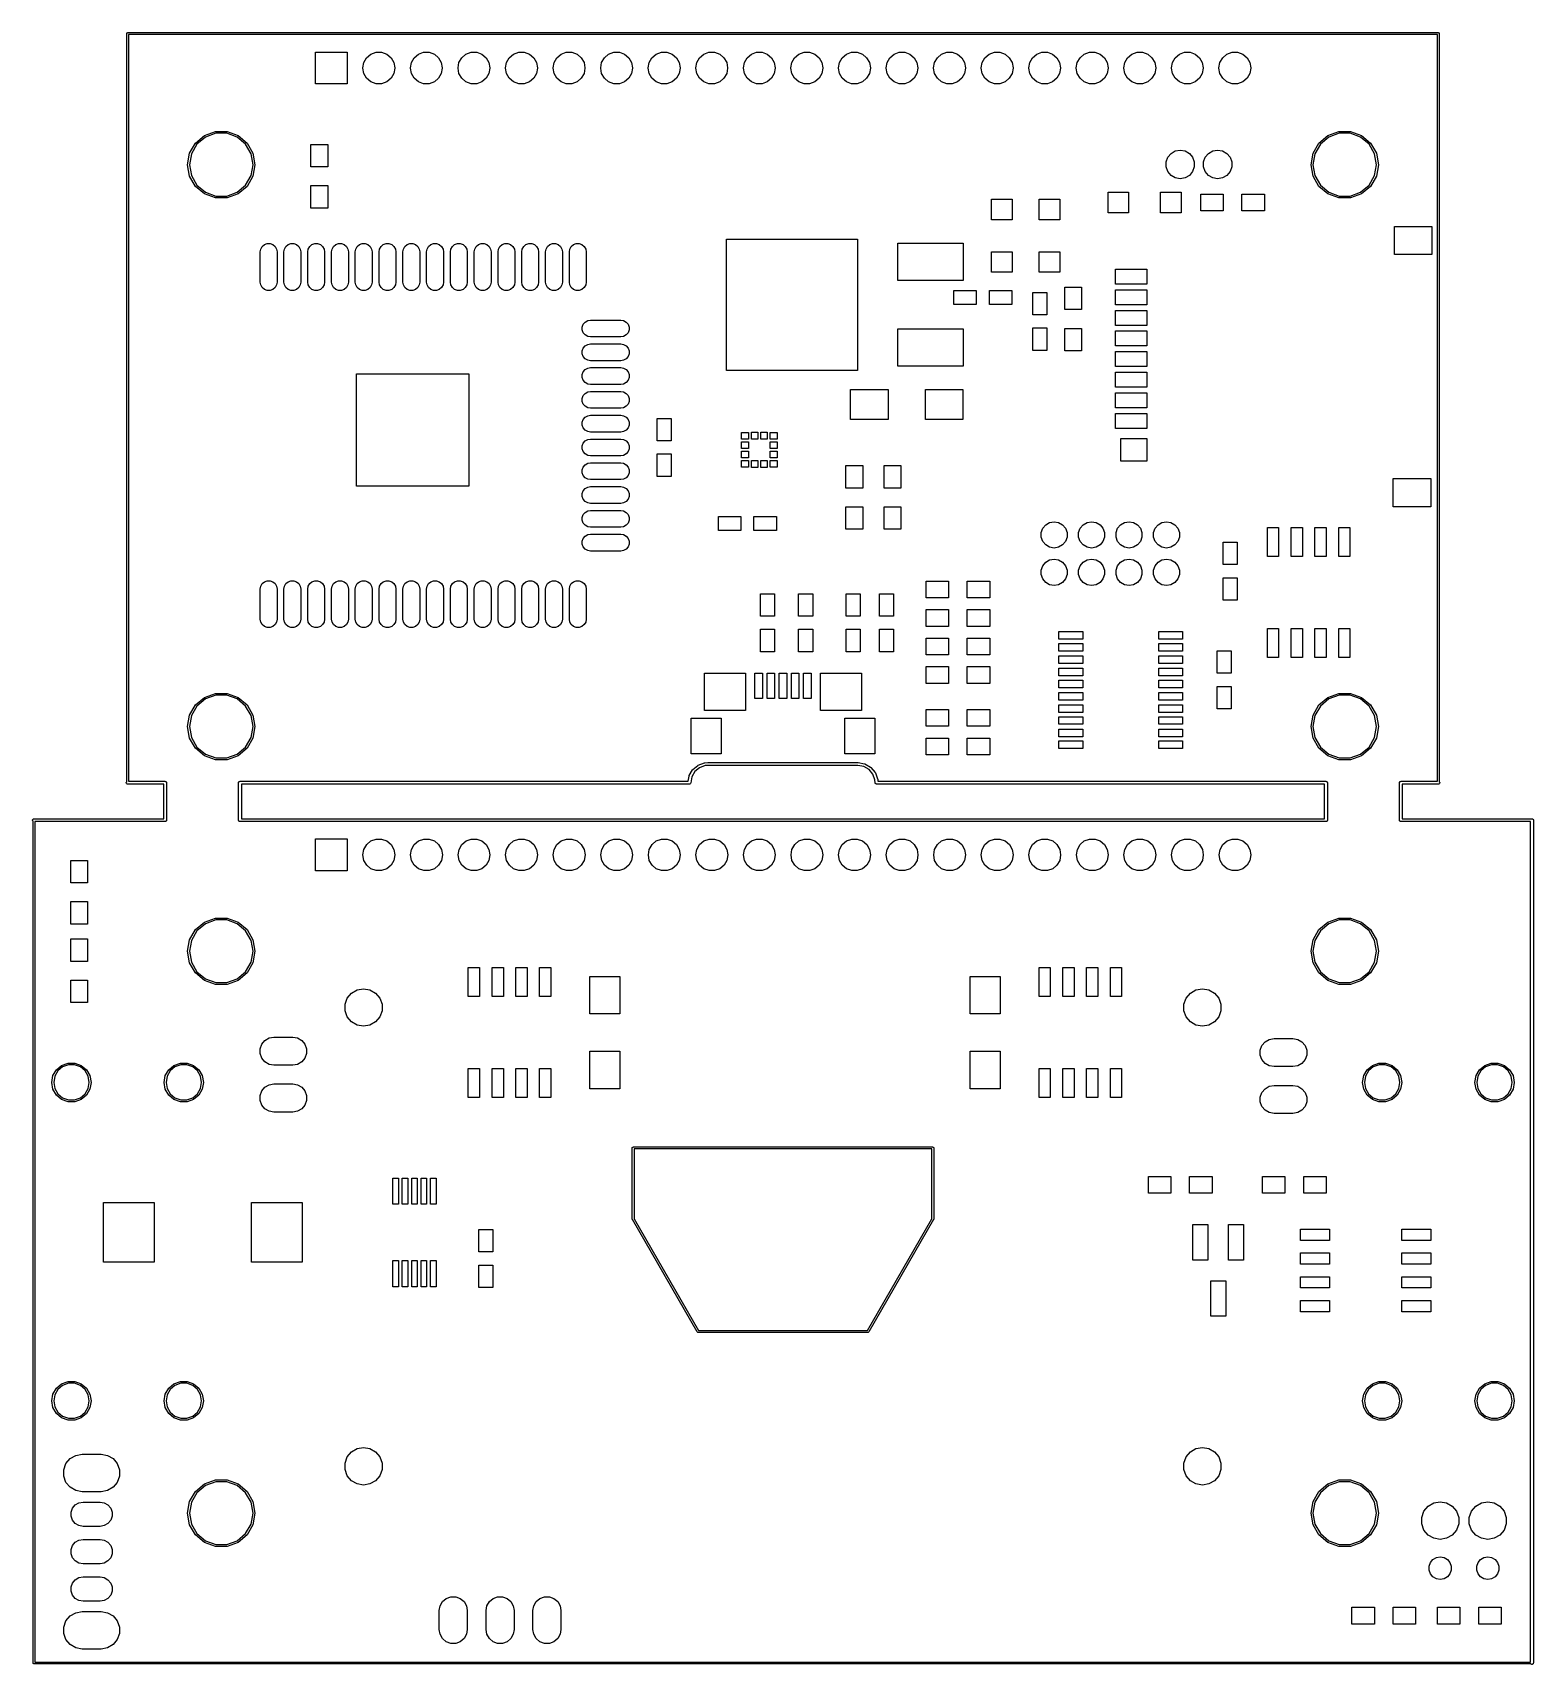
# Model space of a CAD drawing. Extents: x 28.5 to 108.6, y -104.2 to -17.1.
import ezdxf

# ---------------------------------------------------------------- set-up
doc = ezdxf.new("R2010")
doc.units = 0
doc.header["$MEASUREMENT"] = 0
doc.layers.add('BLACK', color=7, linetype='CONTINUOUS')

msp = doc.modelspace()

# ---------------------------------------------------------------- linework, layer by layer
at = {"layer": 'Black'}
for p, q in [((33.5019, -17.1589), (33.5026, -17.1546)), ((33.5019, -57.1036), (33.5019, -17.1589)), ((33.5026, -17.1503), (33.5041, -17.1462)), ((33.5026, -17.1546), (33.5026, -17.1503)), ((33.5041, -17.1462), (33.5049, -17.1418)), ((33.5049, -17.1418), (33.5071, -17.138)), ((33.5071, -17.138), (33.5086, -17.1339)), ((33.5086, -17.1339), (33.5114, -17.1306)), ((33.5114, -17.1306), (33.5136, -17.1268)), ((33.5136, -17.1268), (33.5169, -17.124)), ((33.5169, -17.124), (33.5197, -17.1206)), ((33.5197, -17.1206), (33.5235, -17.1185)), ((33.5235, -17.1185), (33.5269, -17.1156)), ((33.5269, -17.1156), (33.531, -17.1141)), ((33.531, -17.1141), (33.5348, -17.112)), ((33.5348, -17.112), (33.5391, -17.1112)), ((33.5391, -17.1112), (33.5432, -17.1097)), ((33.5432, -17.1097), (33.5476, -17.1097)), ((33.5476, -17.1097), (33.5519, -17.1089)), ((33.5519, -17.1089), (103.552, -17.1089)), ((103.502, -17.2089), (33.6019, -17.2089)), ((33.6019, -17.2089), (33.6019, -57.0839)), ((103.502, -57.0839), (103.502, -17.2089)), ((103.552, -17.1089), (103.556, -17.1097)), ((103.556, -17.1097), (103.561, -17.1097)), ((103.561, -17.1097), (103.565, -17.1112)), ((103.565, -17.1112), (103.569, -17.112)), ((103.569, -17.112), (103.573, -17.1141)), ((103.573, -17.1141), (103.577, -17.1156)), ((103.577, -17.1156), (103.58, -17.1185)), ((103.58, -17.1185), (103.584, -17.1206)), ((103.584, -17.1206), (103.587, -17.124)), ((103.587, -17.124), (103.59, -17.1268)), ((103.59, -17.1268), (103.592, -17.1306)), ((103.592, -17.1306), (103.595, -17.1339)), ((103.595, -17.1339), (103.597, -17.138)), ((103.597, -17.138), (103.599, -17.1418)), ((103.599, -17.1418), (103.6, -17.1462)), ((103.6, -17.1462), (103.601, -17.1503)), ((103.601, -17.1503), (103.601, -17.1546)), ((103.601, -17.1546), (103.602, -17.1589)), ((103.602, -17.1589), (103.602, -57.1036)), ((43.5767, -19.8479), (43.5767, -18.1479)), ((43.5767, -18.1479), (45.2767, -18.1479)), ((45.2767, -18.1479), (45.2767, -19.8479)), ((46.3155, -18.4483), (46.5417, -18.2586)), ((46.5417, -18.2586), (46.8191, -18.1576)), ((46.8191, -18.1576), (47.1143, -18.1576)), ((47.1143, -18.1576), (47.3917, -18.2586)), ((47.3917, -18.2586), (47.6178, -18.4483)), ((48.8555, -18.4483), (49.0817, -18.2586)), ((49.0817, -18.2586), (49.3591, -18.1576)), ((49.3591, -18.1576), (49.6543, -18.1576)), ((49.6543, -18.1576), (49.9317, -18.2586)), ((49.9317, -18.2586), (50.1578, -18.4483)), ((51.3955, -18.4483), (51.6217, -18.2586)), ((51.6217, -18.2586), (51.8991, -18.1576)), ((51.8991, -18.1576), (52.1943, -18.1576)), ((52.1943, -18.1576), (52.4717, -18.2586)), ((52.4717, -18.2586), (52.6978, -18.4483)), ((53.9355, -18.4483), (54.1617, -18.2586)), ((54.1617, -18.2586), (54.4391, -18.1576)), ((54.4391, -18.1576), (54.7343, -18.1576)), ((54.7343, -18.1576), (55.0117, -18.2586)), ((55.0117, -18.2586), (55.2378, -18.4483)), ((56.4755, -18.4483), (56.7017, -18.2586)), ((56.7017, -18.2586), (56.9791, -18.1576)), ((56.9791, -18.1576), (57.2743, -18.1576)), ((57.2743, -18.1576), (57.5517, -18.2586)), ((57.5517, -18.2586), (57.7778, -18.4483)), ((59.0155, -18.4483), (59.2417, -18.2586)), ((59.2417, -18.2586), (59.5191, -18.1576)), ((59.5191, -18.1576), (59.8143, -18.1576)), ((59.8143, -18.1576), (60.0917, -18.2586)), ((60.0917, -18.2586), (60.3178, -18.4483)), ((61.5555, -18.4483), (61.7817, -18.2586)), ((61.7817, -18.2586), (62.0591, -18.1576)), ((62.0591, -18.1576), (62.3543, -18.1576)), ((62.3543, -18.1576), (62.6317, -18.2586)), ((62.6317, -18.2586), (62.8578, -18.4483)), ((64.0955, -18.4483), (64.3217, -18.2586)), ((64.3217, -18.2586), (64.5991, -18.1576)), ((64.5991, -18.1576), (64.8943, -18.1576)), ((64.8943, -18.1576), (65.1717, -18.2586)), ((65.1717, -18.2586), (65.3978, -18.4483)), ((66.6355, -18.4483), (66.8617, -18.2586)), ((66.8617, -18.2586), (67.1391, -18.1576)), ((67.1391, -18.1576), (67.4343, -18.1576)), ((67.4343, -18.1576), (67.7117, -18.2586)), ((67.7117, -18.2586), (67.9378, -18.4483)), ((69.1755, -18.4483), (69.4017, -18.2586)), ((69.4017, -18.2586), (69.6791, -18.1576)), ((69.6791, -18.1576), (69.9743, -18.1576)), ((69.9743, -18.1576), (70.2517, -18.2586)), ((70.2517, -18.2586), (70.4778, -18.4483)), ((71.7155, -18.4483), (71.9417, -18.2586)), ((71.9417, -18.2586), (72.2191, -18.1576)), ((72.2191, -18.1576), (72.5143, -18.1576)), ((72.5143, -18.1576), (72.7917, -18.2586)), ((72.7917, -18.2586), (73.0178, -18.4483)), ((74.2555, -18.4483), (74.4817, -18.2586)), ((74.4817, -18.2586), (74.7591, -18.1576)), ((74.7591, -18.1576), (75.0543, -18.1576)), ((75.0543, -18.1576), (75.3317, -18.2586)), ((75.3317, -18.2586), (75.5578, -18.4483)), ((76.7955, -18.4483), (77.0217, -18.2586)), ((77.0217, -18.2586), (77.2991, -18.1576)), ((77.2991, -18.1576), (77.5943, -18.1576)), ((77.5943, -18.1576), (77.8717, -18.2586)), ((77.8717, -18.2586), (78.0978, -18.4483)), ((79.3355, -18.4483), (79.5617, -18.2586)), ((79.5617, -18.2586), (79.8391, -18.1576)), ((79.8391, -18.1576), (80.1343, -18.1576)), ((80.1343, -18.1576), (80.4117, -18.2586)), ((80.4117, -18.2586), (80.6378, -18.4483)), ((81.8755, -18.4483), (82.1017, -18.2586)), ((82.1017, -18.2586), (82.3791, -18.1576)), ((82.3791, -18.1576), (82.6743, -18.1576)), ((82.6743, -18.1576), (82.9517, -18.2586)), ((82.9517, -18.2586), (83.1778, -18.4483)), ((84.4155, -18.4483), (84.6417, -18.2586)), ((84.6417, -18.2586), (84.9191, -18.1576)), ((84.9191, -18.1576), (85.2143, -18.1576)), ((85.2143, -18.1576), (85.4917, -18.2586)), ((85.4917, -18.2586), (85.7178, -18.4483)), ((86.9555, -18.4483), (87.1817, -18.2586)), ((87.1817, -18.2586), (87.4591, -18.1576)), ((87.4591, -18.1576), (87.7543, -18.1576)), ((87.7543, -18.1576), (88.0317, -18.2586)), ((88.0317, -18.2586), (88.2578, -18.4483)), ((89.4955, -18.4483), (89.7217, -18.2586)), ((89.7217, -18.2586), (89.9991, -18.1576)), ((89.9991, -18.1576), (90.2943, -18.1576)), ((90.2943, -18.1576), (90.5717, -18.2586)), ((90.5717, -18.2586), (90.7978, -18.4483)), ((92.0355, -18.4483), (92.2617, -18.2586)), ((92.2617, -18.2586), (92.5391, -18.1576)), ((92.5391, -18.1576), (92.8343, -18.1576)), ((92.8343, -18.1576), (93.1117, -18.2586)), ((93.1117, -18.2586), (93.3378, -18.4483)), ((46.1167, -18.9947), (46.1679, -18.704)), ((46.1167, -19.0012), (46.1167, -18.9947)), ((46.1679, -19.2919), (46.1167, -19.0012)), ((46.1679, -18.704), (46.3155, -18.4483)), ((47.6178, -18.4483), (47.7654, -18.704)), ((47.7654, -18.704), (47.8167, -18.9947)), ((47.8167, -19.0012), (47.7654, -19.2919)), ((47.8167, -18.9947), (47.8167, -19.0012)), ((48.6567, -18.9947), (48.7079, -18.704)), ((48.6567, -19.0012), (48.6567, -18.9947)), ((48.7079, -19.2919), (48.6567, -19.0012)), ((48.7079, -18.704), (48.8555, -18.4483)), ((50.1578, -18.4483), (50.3054, -18.704)), ((50.3054, -18.704), (50.3567, -18.9947)), ((50.3567, -19.0012), (50.3054, -19.2919)), ((50.3567, -18.9947), (50.3567, -19.0012)), ((51.1967, -18.9947), (51.2479, -18.704)), ((51.1967, -19.0012), (51.1967, -18.9947)), ((51.2479, -19.2919), (51.1967, -19.0012)), ((51.2479, -18.704), (51.3955, -18.4483)), ((52.6978, -18.4483), (52.8454, -18.704)), ((52.8454, -18.704), (52.8967, -18.9947)), ((52.8967, -19.0012), (52.8454, -19.2919)), ((52.8967, -18.9947), (52.8967, -19.0012)), ((53.7367, -18.9947), (53.7879, -18.704)), ((53.7367, -19.0012), (53.7367, -18.9947)), ((53.7879, -19.2919), (53.7367, -19.0012)), ((53.7879, -18.704), (53.9355, -18.4483)), ((55.2378, -18.4483), (55.3854, -18.704)), ((55.3854, -18.704), (55.4367, -18.9947)), ((55.4367, -19.0012), (55.3854, -19.2919)), ((55.4367, -18.9947), (55.4367, -19.0012)), ((56.2767, -18.9947), (56.3279, -18.704)), ((56.2767, -19.0012), (56.2767, -18.9947)), ((56.3279, -19.2919), (56.2767, -19.0012)), ((56.3279, -18.704), (56.4755, -18.4483)), ((57.7778, -18.4483), (57.9254, -18.704)), ((57.9254, -18.704), (57.9767, -18.9947)), ((57.9767, -19.0012), (57.9254, -19.2919)), ((57.9767, -18.9947), (57.9767, -19.0012)), ((58.8167, -18.9947), (58.8679, -18.704)), ((58.8167, -19.0012), (58.8167, -18.9947)), ((58.8679, -19.2919), (58.8167, -19.0012)), ((58.8679, -18.704), (59.0155, -18.4483)), ((60.3178, -18.4483), (60.4654, -18.704)), ((60.4654, -18.704), (60.5167, -18.9947)), ((60.5167, -19.0012), (60.4654, -19.2919)), ((60.5167, -18.9947), (60.5167, -19.0012)), ((61.3567, -18.9947), (61.4079, -18.704)), ((61.3567, -19.0012), (61.3567, -18.9947)), ((61.4079, -19.2919), (61.3567, -19.0012)), ((61.4079, -18.704), (61.5555, -18.4483)), ((62.8578, -18.4483), (63.0054, -18.704)), ((63.0054, -18.704), (63.0567, -18.9947)), ((63.0567, -19.0012), (63.0054, -19.2919)), ((63.0567, -18.9947), (63.0567, -19.0012)), ((63.8967, -18.9947), (63.9479, -18.704)), ((63.8967, -19.0012), (63.8967, -18.9947)), ((63.9479, -19.2919), (63.8967, -19.0012)), ((63.9479, -18.704), (64.0955, -18.4483)), ((65.3978, -18.4483), (65.5454, -18.704)), ((65.5454, -18.704), (65.5967, -18.9947)), ((65.5967, -19.0012), (65.5454, -19.2919)), ((65.5967, -18.9947), (65.5967, -19.0012)), ((66.4367, -18.9947), (66.4879, -18.704)), ((66.4367, -19.0012), (66.4367, -18.9947)), ((66.4879, -19.2919), (66.4367, -19.0012)), ((66.4879, -18.704), (66.6355, -18.4483)), ((67.9378, -18.4483), (68.0854, -18.704)), ((68.0854, -18.704), (68.1367, -18.9947)), ((68.1367, -19.0012), (68.0854, -19.2919)), ((68.1367, -18.9947), (68.1367, -19.0012)), ((68.9767, -18.9947), (69.0279, -18.704)), ((68.9767, -19.0012), (68.9767, -18.9947)), ((69.0279, -19.2919), (68.9767, -19.0012)), ((69.0279, -18.704), (69.1755, -18.4483)), ((70.4778, -18.4483), (70.6254, -18.704)), ((70.6254, -18.704), (70.6767, -18.9947)), ((70.6767, -19.0012), (70.6254, -19.2919)), ((70.6767, -18.9947), (70.6767, -19.0012)), ((71.5167, -18.9947), (71.5679, -18.704)), ((71.5167, -19.0012), (71.5167, -18.9947)), ((71.5679, -19.2919), (71.5167, -19.0012)), ((71.5679, -18.704), (71.7155, -18.4483)), ((73.0178, -18.4483), (73.1654, -18.704)), ((73.1654, -18.704), (73.2167, -18.9947)), ((73.2167, -19.0012), (73.1654, -19.2919)), ((73.2167, -18.9947), (73.2167, -19.0012)), ((74.0567, -18.9947), (74.1079, -18.704)), ((74.0567, -19.0012), (74.0567, -18.9947)), ((74.1079, -19.2919), (74.0567, -19.0012)), ((74.1079, -18.704), (74.2555, -18.4483)), ((75.5578, -18.4483), (75.7054, -18.704)), ((75.7054, -18.704), (75.7567, -18.9947)), ((75.7567, -19.0012), (75.7054, -19.2919)), ((75.7567, -18.9947), (75.7567, -19.0012)), ((76.5967, -18.9947), (76.6479, -18.704)), ((76.5967, -19.0012), (76.5967, -18.9947)), ((76.6479, -19.2919), (76.5967, -19.0012)), ((76.6479, -18.704), (76.7955, -18.4483)), ((78.0978, -18.4483), (78.2454, -18.704)), ((78.2454, -18.704), (78.2967, -18.9947)), ((78.2967, -19.0012), (78.2454, -19.2919)), ((78.2967, -18.9947), (78.2967, -19.0012)), ((79.1367, -18.9947), (79.1879, -18.704)), ((79.1367, -19.0012), (79.1367, -18.9947)), ((79.1879, -19.2919), (79.1367, -19.0012)), ((79.1879, -18.704), (79.3355, -18.4483)), ((80.6378, -18.4483), (80.7854, -18.704)), ((80.7854, -18.704), (80.8367, -18.9947)), ((80.8367, -19.0012), (80.7854, -19.2919)), ((80.8367, -18.9947), (80.8367, -19.0012)), ((81.6767, -18.9947), (81.7279, -18.704)), ((81.6767, -19.0012), (81.6767, -18.9947)), ((81.7279, -19.2919), (81.6767, -19.0012)), ((81.7279, -18.704), (81.8755, -18.4483)), ((83.1778, -18.4483), (83.3254, -18.704)), ((83.3254, -18.704), (83.3767, -18.9947)), ((83.3767, -19.0012), (83.3254, -19.2919)), ((83.3767, -18.9947), (83.3767, -19.0012)), ((84.2167, -18.9947), (84.2679, -18.704)), ((84.2167, -19.0012), (84.2167, -18.9947)), ((84.2679, -19.2919), (84.2167, -19.0012)), ((84.2679, -18.704), (84.4155, -18.4483)), ((85.7178, -18.4483), (85.8654, -18.704)), ((85.8654, -18.704), (85.9167, -18.9947)), ((85.9167, -19.0012), (85.8654, -19.2919)), ((85.9167, -18.9947), (85.9167, -19.0012)), ((86.7567, -18.9947), (86.8079, -18.704)), ((86.7567, -19.0012), (86.7567, -18.9947)), ((86.8079, -19.2919), (86.7567, -19.0012)), ((86.8079, -18.704), (86.9555, -18.4483)), ((88.2578, -18.4483), (88.4054, -18.704)), ((88.4054, -18.704), (88.4567, -18.9947)), ((88.4567, -19.0012), (88.4054, -19.2919)), ((88.4567, -18.9947), (88.4567, -19.0012)), ((89.2967, -18.9947), (89.3479, -18.704)), ((89.2967, -19.0012), (89.2967, -18.9947)), ((89.3479, -19.2919), (89.2967, -19.0012)), ((89.3479, -18.704), (89.4955, -18.4483)), ((90.7978, -18.4483), (90.9454, -18.704)), ((90.9454, -18.704), (90.9967, -18.9947)), ((90.9967, -19.0012), (90.9454, -19.2919)), ((90.9967, -18.9947), (90.9967, -19.0012)), ((91.8367, -18.9947), (91.8879, -18.704)), ((91.8367, -19.0012), (91.8367, -18.9947)), ((91.8879, -19.2919), (91.8367, -19.0012)), ((91.8879, -18.704), (92.0355, -18.4483)), ((93.3378, -18.4483), (93.4854, -18.704)), ((93.4854, -18.704), (93.5367, -18.9947)), ((93.5367, -19.0012), (93.4854, -19.2919)), ((93.5367, -18.9947), (93.5367, -19.0012)), ((45.2767, -19.8479), (43.5767, -19.8479)), ((46.3155, -19.5476), (46.1679, -19.2919)), ((46.5417, -19.7373), (46.3155, -19.5476)), ((46.8191, -19.8383), (46.5417, -19.7373)), ((47.1143, -19.8383), (46.8191, -19.8383)), ((47.3917, -19.7373), (47.1143, -19.8383)), ((47.6178, -19.5476), (47.3917, -19.7373)), ((47.7654, -19.2919), (47.6178, -19.5476)), ((48.8555, -19.5476), (48.7079, -19.2919)), ((49.0817, -19.7373), (48.8555, -19.5476)), ((49.3591, -19.8383), (49.0817, -19.7373)), ((49.6543, -19.8383), (49.3591, -19.8383)), ((49.9317, -19.7373), (49.6543, -19.8383)), ((50.1578, -19.5476), (49.9317, -19.7373)), ((50.3054, -19.2919), (50.1578, -19.5476)), ((51.3955, -19.5476), (51.2479, -19.2919)), ((51.6217, -19.7373), (51.3955, -19.5476)), ((51.8991, -19.8383), (51.6217, -19.7373)), ((52.1943, -19.8383), (51.8991, -19.8383)), ((52.4717, -19.7373), (52.1943, -19.8383)), ((52.6978, -19.5476), (52.4717, -19.7373)), ((52.8454, -19.2919), (52.6978, -19.5476)), ((53.9355, -19.5476), (53.7879, -19.2919)), ((54.1617, -19.7373), (53.9355, -19.5476)), ((54.4391, -19.8383), (54.1617, -19.7373)), ((54.7343, -19.8383), (54.4391, -19.8383)), ((55.0117, -19.7373), (54.7343, -19.8383)), ((55.2378, -19.5476), (55.0117, -19.7373)), ((55.3854, -19.2919), (55.2378, -19.5476)), ((56.4755, -19.5476), (56.3279, -19.2919)), ((56.7017, -19.7373), (56.4755, -19.5476)), ((56.9791, -19.8383), (56.7017, -19.7373)), ((57.2743, -19.8383), (56.9791, -19.8383)), ((57.5517, -19.7373), (57.2743, -19.8383)), ((57.7778, -19.5476), (57.5517, -19.7373)), ((57.9254, -19.2919), (57.7778, -19.5476)), ((59.0155, -19.5476), (58.8679, -19.2919)), ((59.2417, -19.7373), (59.0155, -19.5476)), ((59.5191, -19.8383), (59.2417, -19.7373)), ((59.8143, -19.8383), (59.5191, -19.8383)), ((60.0917, -19.7373), (59.8143, -19.8383)), ((60.3178, -19.5476), (60.0917, -19.7373)), ((60.4654, -19.2919), (60.3178, -19.5476)), ((61.5555, -19.5476), (61.4079, -19.2919)), ((61.7817, -19.7373), (61.5555, -19.5476)), ((62.0591, -19.8383), (61.7817, -19.7373)), ((62.3543, -19.8383), (62.0591, -19.8383)), ((62.6317, -19.7373), (62.3543, -19.8383)), ((62.8578, -19.5476), (62.6317, -19.7373)), ((63.0054, -19.2919), (62.8578, -19.5476)), ((64.0955, -19.5476), (63.9479, -19.2919)), ((64.3217, -19.7373), (64.0955, -19.5476)), ((64.5991, -19.8383), (64.3217, -19.7373)), ((64.8943, -19.8383), (64.5991, -19.8383)), ((65.1717, -19.7373), (64.8943, -19.8383)), ((65.3978, -19.5476), (65.1717, -19.7373)), ((65.5454, -19.2919), (65.3978, -19.5476)), ((66.6355, -19.5476), (66.4879, -19.2919)), ((66.8617, -19.7373), (66.6355, -19.5476)), ((67.1391, -19.8383), (66.8617, -19.7373)), ((67.4343, -19.8383), (67.1391, -19.8383)), ((67.7117, -19.7373), (67.4343, -19.8383)), ((67.9378, -19.5476), (67.7117, -19.7373)), ((68.0854, -19.2919), (67.9378, -19.5476)), ((69.1755, -19.5476), (69.0279, -19.2919)), ((69.4017, -19.7373), (69.1755, -19.5476)), ((69.6791, -19.8383), (69.4017, -19.7373)), ((69.9743, -19.8383), (69.6791, -19.8383)), ((70.2517, -19.7373), (69.9743, -19.8383)), ((70.4778, -19.5476), (70.2517, -19.7373)), ((70.6254, -19.2919), (70.4778, -19.5476)), ((71.7155, -19.5476), (71.5679, -19.2919)), ((71.9417, -19.7373), (71.7155, -19.5476)), ((72.2191, -19.8383), (71.9417, -19.7373)), ((72.5143, -19.8383), (72.2191, -19.8383)), ((72.7917, -19.7373), (72.5143, -19.8383)), ((73.0178, -19.5476), (72.7917, -19.7373)), ((73.1654, -19.2919), (73.0178, -19.5476)), ((74.2555, -19.5476), (74.1079, -19.2919)), ((74.4817, -19.7373), (74.2555, -19.5476)), ((74.7591, -19.8383), (74.4817, -19.7373)), ((75.0543, -19.8383), (74.7591, -19.8383)), ((75.3317, -19.7373), (75.0543, -19.8383)), ((75.5578, -19.5476), (75.3317, -19.7373)), ((75.7054, -19.2919), (75.5578, -19.5476)), ((76.7955, -19.5476), (76.6479, -19.2919)), ((77.0217, -19.7373), (76.7955, -19.5476)), ((77.2991, -19.8383), (77.0217, -19.7373)), ((77.5943, -19.8383), (77.2991, -19.8383)), ((77.8717, -19.7373), (77.5943, -19.8383)), ((78.0978, -19.5476), (77.8717, -19.7373)), ((78.2454, -19.2919), (78.0978, -19.5476)), ((79.3355, -19.5476), (79.1879, -19.2919)), ((79.5617, -19.7373), (79.3355, -19.5476)), ((79.8391, -19.8383), (79.5617, -19.7373)), ((80.1343, -19.8383), (79.8391, -19.8383)), ((80.4117, -19.7373), (80.1343, -19.8383)), ((80.6378, -19.5476), (80.4117, -19.7373)), ((80.7854, -19.2919), (80.6378, -19.5476)), ((81.8755, -19.5476), (81.7279, -19.2919)), ((82.1017, -19.7373), (81.8755, -19.5476)), ((82.3791, -19.8383), (82.1017, -19.7373)), ((82.6743, -19.8383), (82.3791, -19.8383)), ((82.9517, -19.7373), (82.6743, -19.8383)), ((83.1778, -19.5476), (82.9517, -19.7373)), ((83.3254, -19.2919), (83.1778, -19.5476)), ((84.4155, -19.5476), (84.2679, -19.2919)), ((84.6417, -19.7373), (84.4155, -19.5476)), ((84.9191, -19.8383), (84.6417, -19.7373)), ((85.2143, -19.8383), (84.9191, -19.8383)), ((85.4917, -19.7373), (85.2143, -19.8383)), ((85.7178, -19.5476), (85.4917, -19.7373)), ((85.8654, -19.2919), (85.7178, -19.5476)), ((86.9555, -19.5476), (86.8079, -19.2919)), ((87.1817, -19.7373), (86.9555, -19.5476)), ((87.4591, -19.8383), (87.1817, -19.7373)), ((87.7543, -19.8383), (87.4591, -19.8383)), ((88.0317, -19.7373), (87.7543, -19.8383)), ((88.2578, -19.5476), (88.0317, -19.7373)), ((88.4054, -19.2919), (88.2578, -19.5476)), ((89.4955, -19.5476), (89.3479, -19.2919)), ((89.7217, -19.7373), (89.4955, -19.5476)), ((89.9991, -19.8383), (89.7217, -19.7373)), ((90.2943, -19.8383), (89.9991, -19.8383)), ((90.5717, -19.7373), (90.2943, -19.8383)), ((90.7978, -19.5476), (90.5717, -19.7373)), ((90.9454, -19.2919), (90.7978, -19.5476)), ((92.0355, -19.5476), (91.8879, -19.2919)), ((92.2617, -19.7373), (92.0355, -19.5476)), ((92.5391, -19.8383), (92.2617, -19.7373)), ((92.8343, -19.8383), (92.5391, -19.8383)), ((93.1117, -19.7373), (92.8343, -19.8383)), ((93.3378, -19.5476), (93.1117, -19.7373)), ((93.4854, -19.2919), (93.3378, -19.5476)), ((37.173, -23.0019), (37.6519, -22.6001)), ((37.6519, -22.6001), (38.2393, -22.3863)), ((38.2567, -22.4848), (37.7019, -22.6867)), ((38.2393, -22.3863), (38.8644, -22.3863)), ((38.8471, -22.4848), (38.2567, -22.4848)), ((39.4019, -22.6867), (38.8471, -22.4848)), ((38.8644, -22.3863), (39.4519, -22.6001)), ((39.4519, -22.6001), (39.9308, -23.0019)), ((97.173, -23.0019), (97.6519, -22.6001)), ((97.6519, -22.6001), (98.2393, -22.3863)), ((98.2567, -22.4848), (97.7019, -22.6867)), ((98.2393, -22.3863), (98.8644, -22.3863)), ((98.8471, -22.4848), (98.2567, -22.4848)), ((99.4019, -22.6867), (98.8471, -22.4848)), ((98.8644, -22.3863), (99.4519, -22.6001)), ((99.4519, -22.6001), (99.9308, -23.0019)), ((36.8604, -23.5433), (37.173, -23.0019)), ((37.2496, -23.0662), (36.9544, -23.5775)), ((37.7019, -22.6867), (37.2496, -23.0662)), ((39.8541, -23.0662), (39.4019, -22.6867)), ((40.1493, -23.5775), (39.8541, -23.0662)), ((39.9308, -23.0019), (40.2433, -23.5433)), ((43.3419, -24.2789), (43.3419, -23.0789)), ((43.3419, -23.0789), (44.2419, -23.0789)), ((44.2419, -23.0789), (44.2419, -24.2789)), ((89.2742, -23.558), (89.5043, -23.4252)), ((89.5043, -23.4252), (89.7659, -23.379)), ((89.7659, -23.379), (90.0275, -23.4252)), ((90.0275, -23.4252), (90.2575, -23.558)), ((91.2742, -23.558), (91.5043, -23.4252)), ((91.5043, -23.4252), (91.7659, -23.379)), ((91.7659, -23.379), (92.0275, -23.4252)), ((92.0275, -23.4252), (92.2575, -23.558)), ((96.8604, -23.5433), (97.173, -23.0019)), ((97.2496, -23.0662), (96.9544, -23.5775)), ((97.7019, -22.6867), (97.2496, -23.0662)), ((99.8541, -23.0662), (99.4019, -22.6867)), ((100.149, -23.5775), (99.8541, -23.0662)), ((99.9308, -23.0019), (100.243, -23.5433)), ((36.7519, -24.1589), (36.8604, -23.5433)), ((36.8604, -24.7746), (36.7519, -24.1589)), ((36.9544, -23.5775), (36.8519, -24.1589)), ((36.8519, -24.1589), (36.9544, -24.7404)), ((40.2519, -24.1589), (40.1493, -23.5775)), ((40.1493, -24.7404), (40.2519, -24.1589)), ((40.2433, -23.5433), (40.3519, -24.1589)), ((40.3519, -24.1589), (40.2433, -24.7746)), ((44.2419, -24.2789), (43.3419, -24.2789)), ((89.0126, -24.0111), (89.1034, -23.7615)), ((89.0126, -24.2768), (89.0126, -24.0111)), ((89.1034, -24.5264), (89.0126, -24.2768)), ((89.1034, -23.7615), (89.2742, -23.558)), ((90.2575, -23.558), (90.4283, -23.7615)), ((90.4283, -23.7615), (90.5192, -24.0111)), ((90.5192, -24.2768), (90.4283, -24.5264)), ((90.5192, -24.0111), (90.5192, -24.2768)), ((91.0126, -24.0111), (91.1034, -23.7615)), ((91.0126, -24.2768), (91.0126, -24.0111)), ((91.1034, -24.5264), (91.0126, -24.2768)), ((91.1034, -23.7615), (91.2742, -23.558)), ((92.2575, -23.558), (92.4283, -23.7615)), ((92.4283, -23.7615), (92.5192, -24.0111)), ((92.5192, -24.2768), (92.4283, -24.5264)), ((92.5192, -24.0111), (92.5192, -24.2768)), ((96.7519, -24.1589), (96.8604, -23.5433)), ((96.8604, -24.7746), (96.7519, -24.1589)), ((96.9544, -23.5775), (96.8519, -24.1589)), ((96.8519, -24.1589), (96.9544, -24.7404)), ((100.252, -24.1589), (100.149, -23.5775)), ((100.149, -24.7404), (100.252, -24.1589)), ((100.243, -23.5433), (100.352, -24.1589)), ((100.352, -24.1589), (100.243, -24.7746)), ((37.173, -25.316), (36.8604, -24.7746)), ((36.9544, -24.7404), (37.2496, -25.2517)), ((37.2496, -25.2517), (37.7019, -25.6312)), ((39.4019, -25.6312), (39.8541, -25.2517)), ((39.8541, -25.2517), (40.1493, -24.7404)), ((40.2433, -24.7746), (39.9308, -25.316)), ((89.2742, -24.7299), (89.1034, -24.5264)), ((89.5043, -24.8627), (89.2742, -24.7299)), ((89.7659, -24.9089), (89.5043, -24.8627)), ((90.0275, -24.8627), (89.7659, -24.9089)), ((90.2575, -24.7299), (90.0275, -24.8627)), ((90.4283, -24.5264), (90.2575, -24.7299)), ((91.2742, -24.7299), (91.1034, -24.5264)), ((91.5043, -24.8627), (91.2742, -24.7299)), ((91.7659, -24.9089), (91.5043, -24.8627)), ((92.0275, -24.8627), (91.7659, -24.9089)), ((92.2575, -24.7299), (92.0275, -24.8627)), ((92.4283, -24.5264), (92.2575, -24.7299)), ((97.173, -25.316), (96.8604, -24.7746)), ((96.9544, -24.7404), (97.2496, -25.2517)), ((97.2496, -25.2517), (97.7019, -25.6312)), ((99.4019, -25.6312), (99.8541, -25.2517)), ((99.8541, -25.2517), (100.149, -24.7404)), ((100.243, -24.7746), (99.9308, -25.316)), ((37.6519, -25.7178), (37.173, -25.316)), ((38.2393, -25.9316), (37.6519, -25.7178)), ((37.7019, -25.6312), (38.2567, -25.8331)), ((38.8644, -25.9316), (38.2393, -25.9316)), ((38.2567, -25.8331), (38.8471, -25.8331)), ((38.8471, -25.8331), (39.4019, -25.6312)), ((39.4519, -25.7178), (38.8644, -25.9316)), ((39.9308, -25.316), (39.4519, -25.7178)), ((43.3419, -26.4789), (43.3419, -25.2789)), ((43.3419, -25.2789), (44.2419, -25.2789)), ((44.2419, -25.2789), (44.2419, -26.4789)), ((79.6909, -27.1039), (79.6909, -26.0039)), ((79.6909, -26.0039), (80.7909, -26.0039)), ((80.7909, -26.0039), (80.7909, -27.1039)), ((82.2309, -27.1039), (82.2309, -26.0039)), ((82.2309, -26.0039), (83.3309, -26.0039)), ((83.3309, -26.0039), (83.3309, -27.1039)), ((85.9109, -26.7259), (85.9109, -25.6259)), ((85.9109, -25.6259), (87.0109, -25.6259)), ((87.0109, -25.6259), (87.0109, -26.7259)), ((88.7109, -26.7259), (88.7109, -25.6259)), ((88.7109, -25.6259), (89.8109, -25.6259)), ((89.8109, -25.6259), (89.8109, -26.7259)), ((90.8599, -26.6259), (90.8599, -25.7259)), ((90.8599, -25.7259), (92.0599, -25.7259)), ((92.0599, -25.7259), (92.0599, -26.6259)), ((93.0599, -26.6259), (93.0599, -25.7259)), ((93.0599, -25.7259), (94.2599, -25.7259)), ((94.2599, -25.7259), (94.2599, -26.6259)), ((97.6519, -25.7178), (97.173, -25.316)), ((98.2393, -25.9316), (97.6519, -25.7178)), ((97.7019, -25.6312), (98.2567, -25.8331)), ((98.8644, -25.9316), (98.2393, -25.9316)), ((98.2567, -25.8331), (98.8471, -25.8331)), ((98.8471, -25.8331), (99.4019, -25.6312)), ((99.4519, -25.7178), (98.8644, -25.9316)), ((99.9308, -25.316), (99.4519, -25.7178)), ((44.2419, -26.4789), (43.3419, -26.4789)), ((87.0109, -26.7259), (85.9109, -26.7259)), ((89.8109, -26.7259), (88.7109, -26.7259)), ((92.0599, -26.6259), (90.8599, -26.6259)), ((94.2599, -26.6259), (93.0599, -26.6259)), ((80.7909, -27.1039), (79.6909, -27.1039)), ((83.3309, -27.1039), (82.2309, -27.1039)), ((101.212, -28.9585), (101.212, -27.4574)), ((101.212, -27.4574), (103.212, -27.4574)), ((103.212, -27.4574), (103.212, -28.9585)), ((40.6319, -28.8172), (40.659, -28.6633)), ((40.659, -28.6633), (40.7372, -28.5279)), ((40.7372, -28.5279), (40.8569, -28.4275)), ((40.8569, -28.4275), (41.0037, -28.374)), ((41.0037, -28.374), (41.16, -28.374)), ((41.16, -28.374), (41.3069, -28.4275)), ((41.3069, -28.4275), (41.4266, -28.5279)), ((41.4266, -28.5279), (41.5047, -28.6633)), ((41.5047, -28.6633), (41.5319, -28.8172)), ((41.9019, -28.8172), (41.929, -28.6633)), ((41.929, -28.6633), (42.0072, -28.5279)), ((42.0072, -28.5279), (42.1269, -28.4275)), ((42.1269, -28.4275), (42.2737, -28.374)), ((42.2737, -28.374), (42.43, -28.374)), ((42.43, -28.374), (42.5769, -28.4275)), ((42.5769, -28.4275), (42.6966, -28.5279)), ((42.6966, -28.5279), (42.7747, -28.6633)), ((42.7747, -28.6633), (42.8019, -28.8172)), ((43.1719, -28.8172), (43.199, -28.6633)), ((43.199, -28.6633), (43.2772, -28.5279)), ((43.2772, -28.5279), (43.3969, -28.4275)), ((43.3969, -28.4275), (43.5437, -28.374)), ((43.5437, -28.374), (43.7, -28.374)), ((43.7, -28.374), (43.8469, -28.4275)), ((43.8469, -28.4275), (43.9666, -28.5279)), ((43.9666, -28.5279), (44.0447, -28.6633)), ((44.0447, -28.6633), (44.0719, -28.8172)), ((44.4419, -28.8172), (44.469, -28.6633)), ((44.469, -28.6633), (44.5472, -28.5279)), ((44.5472, -28.5279), (44.6669, -28.4275)), ((44.6669, -28.4275), (44.8137, -28.374)), ((44.8137, -28.374), (44.97, -28.374)), ((44.97, -28.374), (45.1169, -28.4275)), ((45.1169, -28.4275), (45.2366, -28.5279)), ((45.2366, -28.5279), (45.3147, -28.6633)), ((45.3147, -28.6633), (45.3419, -28.8172)), ((45.7119, -28.8172), (45.739, -28.6633)), ((45.739, -28.6633), (45.8172, -28.5279)), ((45.8172, -28.5279), (45.9369, -28.4275)), ((45.9369, -28.4275), (46.0837, -28.374)), ((46.0837, -28.374), (46.24, -28.374)), ((46.24, -28.374), (46.3869, -28.4275)), ((46.3869, -28.4275), (46.5066, -28.5279)), ((46.5066, -28.5279), (46.5847, -28.6633)), ((46.5847, -28.6633), (46.6119, -28.8172)), ((46.9819, -28.8172), (47.009, -28.6633)), ((47.009, -28.6633), (47.0872, -28.5279)), ((47.0872, -28.5279), (47.2069, -28.4275)), ((47.2069, -28.4275), (47.3537, -28.374)), ((47.3537, -28.374), (47.51, -28.374)), ((47.51, -28.374), (47.6569, -28.4275)), ((47.6569, -28.4275), (47.7766, -28.5279)), ((47.7766, -28.5279), (47.8547, -28.6633)), ((47.8547, -28.6633), (47.8819, -28.8172)), ((48.2519, -28.8172), (48.279, -28.6633)), ((48.279, -28.6633), (48.3572, -28.5279)), ((48.3572, -28.5279), (48.4769, -28.4275)), ((48.4769, -28.4275), (48.6237, -28.374)), ((48.6237, -28.374), (48.78, -28.374)), ((48.78, -28.374), (48.9269, -28.4275)), ((48.9269, -28.4275), (49.0466, -28.5279)), ((49.0466, -28.5279), (49.1247, -28.6633)), ((49.1247, -28.6633), (49.1519, -28.8172)), ((49.5219, -28.8172), (49.549, -28.6633)), ((49.549, -28.6633), (49.6272, -28.5279)), ((49.6272, -28.5279), (49.7469, -28.4275)), ((49.7469, -28.4275), (49.8937, -28.374)), ((49.8937, -28.374), (50.05, -28.374)), ((50.05, -28.374), (50.1969, -28.4275)), ((50.1969, -28.4275), (50.3166, -28.5279)), ((50.3166, -28.5279), (50.3947, -28.6633)), ((50.3947, -28.6633), (50.4219, -28.8172)), ((50.7919, -28.8172), (50.819, -28.6633)), ((50.819, -28.6633), (50.8972, -28.5279)), ((50.8972, -28.5279), (51.0169, -28.4275)), ((51.0169, -28.4275), (51.1637, -28.374)), ((51.1637, -28.374), (51.32, -28.374)), ((51.32, -28.374), (51.4669, -28.4275)), ((51.4669, -28.4275), (51.5866, -28.5279)), ((51.5866, -28.5279), (51.6647, -28.6633)), ((51.6647, -28.6633), (51.6919, -28.8172)), ((52.0619, -28.8172), (52.089, -28.6633)), ((52.089, -28.6633), (52.1672, -28.5279)), ((52.1672, -28.5279), (52.2869, -28.4275)), ((52.2869, -28.4275), (52.4337, -28.374)), ((52.4337, -28.374), (52.59, -28.374)), ((52.59, -28.374), (52.7369, -28.4275)), ((52.7369, -28.4275), (52.8566, -28.5279)), ((52.8566, -28.5279), (52.9347, -28.6633)), ((52.9347, -28.6633), (52.9619, -28.8172)), ((53.3319, -28.8172), (53.359, -28.6633)), ((53.359, -28.6633), (53.4372, -28.5279)), ((53.4372, -28.5279), (53.5569, -28.4275)), ((53.5569, -28.4275), (53.7037, -28.374)), ((53.7037, -28.374), (53.86, -28.374)), ((53.86, -28.374), (54.0069, -28.4275)), ((54.0069, -28.4275), (54.1266, -28.5279)), ((54.1266, -28.5279), (54.2047, -28.6633)), ((54.2047, -28.6633), (54.2319, -28.8172)), ((54.6019, -28.8172), (54.629, -28.6633)), ((54.629, -28.6633), (54.7072, -28.5279)), ((54.7072, -28.5279), (54.8269, -28.4275)), ((54.8269, -28.4275), (54.9737, -28.374)), ((54.9737, -28.374), (55.13, -28.374)), ((55.13, -28.374), (55.2769, -28.4275)), ((55.2769, -28.4275), (55.3966, -28.5279)), ((55.3966, -28.5279), (55.4747, -28.6633)), ((55.4747, -28.6633), (55.5019, -28.8172)), ((55.8719, -28.8172), (55.899, -28.6633)), ((55.899, -28.6633), (55.9772, -28.5279)), ((55.9772, -28.5279), (56.0969, -28.4275)), ((56.0969, -28.4275), (56.2437, -28.374)), ((56.2437, -28.374), (56.4, -28.374)), ((56.4, -28.374), (56.5469, -28.4275)), ((56.5469, -28.4275), (56.6666, -28.5279)), ((56.6666, -28.5279), (56.7447, -28.6633)), ((56.7447, -28.6633), (56.7719, -28.8172)), ((57.1419, -28.8172), (57.169, -28.6633)), ((57.169, -28.6633), (57.2472, -28.5279)), ((57.2472, -28.5279), (57.3669, -28.4275)), ((57.3669, -28.4275), (57.5137, -28.374)), ((57.5137, -28.374), (57.67, -28.374)), ((57.67, -28.374), (57.8169, -28.4275)), ((57.8169, -28.4275), (57.9366, -28.5279)), ((57.9366, -28.5279), (58.0147, -28.6633)), ((58.0147, -28.6633), (58.0419, -28.8172)), ((65.5309, -35.1429), (65.5309, -28.1429)), ((65.5309, -28.1429), (72.5309, -28.1429)), ((72.5309, -28.1429), (72.5309, -35.1429)), ((74.6809, -30.3429), (74.6809, -28.3429)), ((74.6809, -28.3429), (78.1809, -28.3429)), ((78.1809, -28.3429), (78.1809, -30.3429)), ((40.6319, -30.4267), (40.6319, -28.8172)), ((41.5319, -28.8172), (41.5319, -30.4267)), ((41.9019, -30.4267), (41.9019, -28.8172)), ((42.8019, -28.8172), (42.8019, -30.4267)), ((43.1719, -30.4267), (43.1719, -28.8172)), ((44.0719, -28.8172), (44.0719, -30.4267)), ((44.4419, -30.4267), (44.4419, -28.8172)), ((45.3419, -28.8172), (45.3419, -30.4267)), ((45.7119, -30.4267), (45.7119, -28.8172)), ((46.6119, -28.8172), (46.6119, -30.4267)), ((46.9819, -30.4267), (46.9819, -28.8172)), ((47.8819, -28.8172), (47.8819, -30.4267)), ((48.2519, -30.4267), (48.2519, -28.8172)), ((49.1519, -28.8172), (49.1519, -30.4267)), ((49.5219, -30.4267), (49.5219, -28.8172)), ((50.4219, -28.8172), (50.4219, -30.4267)), ((50.7919, -30.4267), (50.7919, -28.8172)), ((51.6919, -28.8172), (51.6919, -30.4267)), ((52.0619, -30.4267), (52.0619, -28.8172)), ((52.9619, -28.8172), (52.9619, -30.4267)), ((53.3319, -30.4267), (53.3319, -28.8172)), ((54.2319, -28.8172), (54.2319, -30.4267)), ((54.6019, -30.4267), (54.6019, -28.8172)), ((55.5019, -28.8172), (55.5019, -30.4267)), ((55.8719, -30.4267), (55.8719, -28.8172)), ((56.7719, -28.8172), (56.7719, -30.4267)), ((57.1419, -30.4267), (57.1419, -28.8172)), ((58.0419, -28.8172), (58.0419, -30.4267)), ((79.6909, -29.9039), (79.6909, -28.8039)), ((79.6909, -28.8039), (80.7909, -28.8039)), ((80.7909, -28.8039), (80.7909, -29.9039)), ((82.2309, -29.9039), (82.2309, -28.8039)), ((82.2309, -28.8039), (83.3309, -28.8039)), ((83.3309, -28.8039), (83.3309, -29.9039)), ((103.212, -28.9585), (101.212, -28.9585)), ((40.659, -30.5806), (40.6319, -30.4267)), ((41.5319, -30.4267), (41.5047, -30.5806)), ((41.929, -30.5806), (41.9019, -30.4267)), ((42.8019, -30.4267), (42.7747, -30.5806)), ((43.199, -30.5806), (43.1719, -30.4267)), ((44.0719, -30.4267), (44.0447, -30.5806)), ((44.469, -30.5806), (44.4419, -30.4267)), ((45.3419, -30.4267), (45.3147, -30.5806)), ((45.739, -30.5806), (45.7119, -30.4267)), ((46.6119, -30.4267), (46.5847, -30.5806)), ((47.009, -30.5806), (46.9819, -30.4267)), ((47.8819, -30.4267), (47.8547, -30.5806)), ((48.279, -30.5806), (48.2519, -30.4267)), ((49.1519, -30.4267), (49.1247, -30.5806)), ((49.549, -30.5806), (49.5219, -30.4267)), ((50.4219, -30.4267), (50.3947, -30.5806)), ((50.819, -30.5806), (50.7919, -30.4267)), ((51.6919, -30.4267), (51.6647, -30.5806)), ((52.089, -30.5806), (52.0619, -30.4267)), ((52.9619, -30.4267), (52.9347, -30.5806)), ((53.359, -30.5806), (53.3319, -30.4267)), ((54.2319, -30.4267), (54.2047, -30.5806)), ((54.629, -30.5806), (54.6019, -30.4267)), ((55.5019, -30.4267), (55.4747, -30.5806)), ((55.899, -30.5806), (55.8719, -30.4267)), ((56.7719, -30.4267), (56.7447, -30.5806)), ((57.169, -30.5806), (57.1419, -30.4267)), ((58.0419, -30.4267), (58.0147, -30.5806)), ((78.1809, -30.3429), (74.6809, -30.3429)), ((80.7909, -29.9039), (79.6909, -29.9039)), ((83.3309, -29.9039), (82.2309, -29.9039)), ((86.3051, -30.5384), (86.3051, -29.7383)), ((86.3051, -29.7383), (87.9841, -29.7383)), ((87.9841, -29.7383), (87.9841, -30.5384)), ((40.7372, -30.716), (40.659, -30.5806)), ((40.8569, -30.8164), (40.7372, -30.716)), ((41.0037, -30.8699), (40.8569, -30.8164)), ((41.16, -30.8699), (41.0037, -30.8699)), ((41.3069, -30.8164), (41.16, -30.8699)), ((41.4266, -30.716), (41.3069, -30.8164)), ((41.5047, -30.5806), (41.4266, -30.716)), ((42.0072, -30.716), (41.929, -30.5806)), ((42.1269, -30.8164), (42.0072, -30.716)), ((42.2737, -30.8699), (42.1269, -30.8164)), ((42.43, -30.8699), (42.2737, -30.8699)), ((42.5769, -30.8164), (42.43, -30.8699)), ((42.6966, -30.716), (42.5769, -30.8164)), ((42.7747, -30.5806), (42.6966, -30.716)), ((43.2772, -30.716), (43.199, -30.5806)), ((43.3969, -30.8164), (43.2772, -30.716)), ((43.5437, -30.8699), (43.3969, -30.8164)), ((43.7, -30.8699), (43.5437, -30.8699)), ((43.8469, -30.8164), (43.7, -30.8699)), ((43.9666, -30.716), (43.8469, -30.8164)), ((44.0447, -30.5806), (43.9666, -30.716)), ((44.5472, -30.716), (44.469, -30.5806)), ((44.6669, -30.8164), (44.5472, -30.716)), ((44.8137, -30.8699), (44.6669, -30.8164)), ((44.97, -30.8699), (44.8137, -30.8699)), ((45.1169, -30.8164), (44.97, -30.8699)), ((45.2366, -30.716), (45.1169, -30.8164)), ((45.3147, -30.5806), (45.2366, -30.716)), ((45.8172, -30.716), (45.739, -30.5806)), ((45.9369, -30.8164), (45.8172, -30.716)), ((46.0837, -30.8699), (45.9369, -30.8164)), ((46.24, -30.8699), (46.0837, -30.8699)), ((46.3869, -30.8164), (46.24, -30.8699)), ((46.5066, -30.716), (46.3869, -30.8164)), ((46.5847, -30.5806), (46.5066, -30.716)), ((47.0872, -30.716), (47.009, -30.5806)), ((47.2069, -30.8164), (47.0872, -30.716)), ((47.3537, -30.8699), (47.2069, -30.8164)), ((47.51, -30.8699), (47.3537, -30.8699)), ((47.6569, -30.8164), (47.51, -30.8699)), ((47.7766, -30.716), (47.6569, -30.8164)), ((47.8547, -30.5806), (47.7766, -30.716)), ((48.3572, -30.716), (48.279, -30.5806)), ((48.4769, -30.8164), (48.3572, -30.716)), ((48.6237, -30.8699), (48.4769, -30.8164)), ((48.78, -30.8699), (48.6237, -30.8699)), ((48.9269, -30.8164), (48.78, -30.8699)), ((49.0466, -30.716), (48.9269, -30.8164)), ((49.1247, -30.5806), (49.0466, -30.716)), ((49.6272, -30.716), (49.549, -30.5806)), ((49.7469, -30.8164), (49.6272, -30.716)), ((49.8937, -30.8699), (49.7469, -30.8164)), ((50.05, -30.8699), (49.8937, -30.8699)), ((50.1969, -30.8164), (50.05, -30.8699)), ((50.3166, -30.716), (50.1969, -30.8164)), ((50.3947, -30.5806), (50.3166, -30.716)), ((50.8972, -30.716), (50.819, -30.5806)), ((51.0169, -30.8164), (50.8972, -30.716)), ((51.1637, -30.8699), (51.0169, -30.8164)), ((51.32, -30.8699), (51.1637, -30.8699)), ((51.4669, -30.8164), (51.32, -30.8699)), ((51.5866, -30.716), (51.4669, -30.8164)), ((51.6647, -30.5806), (51.5866, -30.716)), ((52.1672, -30.716), (52.089, -30.5806)), ((52.2869, -30.8164), (52.1672, -30.716)), ((52.4337, -30.8699), (52.2869, -30.8164)), ((52.59, -30.8699), (52.4337, -30.8699)), ((52.7369, -30.8164), (52.59, -30.8699)), ((52.8566, -30.716), (52.7369, -30.8164)), ((52.9347, -30.5806), (52.8566, -30.716)), ((53.4372, -30.716), (53.359, -30.5806)), ((53.5569, -30.8164), (53.4372, -30.716)), ((53.7037, -30.8699), (53.5569, -30.8164)), ((53.86, -30.8699), (53.7037, -30.8699)), ((54.0069, -30.8164), (53.86, -30.8699)), ((54.1266, -30.716), (54.0069, -30.8164)), ((54.2047, -30.5806), (54.1266, -30.716)), ((54.7072, -30.716), (54.629, -30.5806)), ((54.8269, -30.8164), (54.7072, -30.716)), ((54.9737, -30.8699), (54.8269, -30.8164)), ((55.13, -30.8699), (54.9737, -30.8699)), ((55.2769, -30.8164), (55.13, -30.8699)), ((55.3966, -30.716), (55.2769, -30.8164)), ((55.4747, -30.5806), (55.3966, -30.716)), ((55.9772, -30.716), (55.899, -30.5806)), ((56.0969, -30.8164), (55.9772, -30.716)), ((56.2437, -30.8699), (56.0969, -30.8164)), ((56.4, -30.8699), (56.2437, -30.8699)), ((56.5469, -30.8164), (56.4, -30.8699)), ((56.6666, -30.716), (56.5469, -30.8164)), ((56.7447, -30.5806), (56.6666, -30.716)), ((57.2472, -30.716), (57.169, -30.5806)), ((57.3669, -30.8164), (57.2472, -30.716)), ((57.5137, -30.8699), (57.3669, -30.8164)), ((57.67, -30.8699), (57.5137, -30.8699)), ((57.8169, -30.8164), (57.67, -30.8699)), ((57.9366, -30.716), (57.8169, -30.8164)), ((58.0147, -30.5806), (57.9366, -30.716)), ((77.6749, -31.6309), (77.6749, -30.8809)), ((77.6749, -30.8809), (78.8749, -30.8809)), ((78.8749, -30.8809), (78.8749, -31.6309)), ((79.5749, -31.6309), (79.5749, -30.8809)), ((79.5749, -30.8809), (80.7749, -30.8809)), ((80.7749, -30.8809), (80.7749, -31.6309)), ((81.8979, -32.1759), (81.8979, -30.9759)), ((81.8979, -30.9759), (82.6479, -30.9759)), ((82.6479, -30.9759), (82.6479, -32.1759)), ((83.6009, -31.8989), (83.6009, -30.6989)), ((83.6009, -30.6989), (84.5009, -30.6989)), ((84.5009, -30.6989), (84.5009, -31.8989)), ((87.9841, -30.5384), (86.3051, -30.5384)), ((86.3051, -31.6382), (86.3051, -30.8381)), ((86.3051, -30.8381), (87.9841, -30.8381)), ((87.9841, -30.8381), (87.9841, -31.6382)), ((78.8749, -31.6309), (77.6749, -31.6309)), ((80.7749, -31.6309), (79.5749, -31.6309)), ((82.6479, -32.1759), (81.8979, -32.1759)), ((84.5009, -31.8989), (83.6009, -31.8989)), ((87.9841, -31.6382), (86.3051, -31.6382)), ((86.3051, -32.738), (86.3051, -31.9379)), ((86.3051, -31.9379), (87.9841, -31.9379)), ((87.9841, -31.9379), (87.9841, -32.738)), ((57.8339, -32.8288), (57.8874, -32.6819)), ((57.8339, -32.9851), (57.8339, -32.8288)), ((57.8874, -33.1319), (57.8339, -32.9851)), ((57.8874, -32.6819), (57.9878, -32.5622)), ((57.9878, -32.5622), (58.1232, -32.4841)), ((58.1232, -32.4841), (58.2771, -32.4569)), ((58.2771, -32.4569), (59.8866, -32.4569)), ((59.8866, -32.4569), (60.0406, -32.4841)), ((60.0406, -32.4841), (60.1759, -32.5622)), ((60.1759, -32.5622), (60.2764, -32.6819)), ((60.2764, -32.6819), (60.3298, -32.8288)), ((60.3298, -32.9851), (60.2764, -33.1319)), ((60.3298, -32.8288), (60.3298, -32.9851)), ((74.6809, -34.9229), (74.6809, -32.9229)), ((74.6809, -32.9229), (78.1809, -32.9229)), ((78.1809, -32.9229), (78.1809, -34.9229)), ((81.8979, -34.0759), (81.8979, -32.8759)), ((81.8979, -32.8759), (82.6479, -32.8759)), ((82.6479, -32.8759), (82.6479, -34.0759)), ((83.6009, -34.0989), (83.6009, -32.8989)), ((83.6009, -32.8989), (84.5009, -32.8989)), ((84.5009, -32.8989), (84.5009, -34.0989)), ((87.9841, -32.738), (86.3051, -32.738)), ((86.3051, -33.8378), (86.3051, -33.0377)), ((86.3051, -33.0377), (87.9841, -33.0377)), ((87.9841, -33.0377), (87.9841, -33.8378)), ((57.8339, -34.0988), (57.8874, -33.9519)), ((57.9878, -33.2517), (57.8874, -33.1319)), ((57.8874, -33.9519), (57.9878, -33.8322)), ((58.1232, -33.3298), (57.9878, -33.2517)), ((57.9878, -33.8322), (58.1232, -33.7541)), ((58.2771, -33.3569), (58.1232, -33.3298)), ((58.1232, -33.7541), (58.2771, -33.7269)), ((59.8866, -33.3569), (58.2771, -33.3569)), ((58.2771, -33.7269), (59.8866, -33.7269)), ((60.0406, -33.3298), (59.8866, -33.3569)), ((59.8866, -33.7269), (60.0406, -33.7541)), ((60.1759, -33.2517), (60.0406, -33.3298)), ((60.0406, -33.7541), (60.1759, -33.8322)), ((60.2764, -33.1319), (60.1759, -33.2517)), ((60.1759, -33.8322), (60.2764, -33.9519)), ((60.2764, -33.9519), (60.3298, -34.0988)), ((87.9841, -33.8378), (86.3051, -33.8378)), ((57.8339, -34.2551), (57.8339, -34.0988)), ((57.8874, -34.4019), (57.8339, -34.2551)), ((57.9878, -34.5217), (57.8874, -34.4019)), ((58.1232, -34.5998), (57.9878, -34.5217)), ((58.2771, -34.6269), (58.1232, -34.5998)), ((59.8866, -34.6269), (58.2771, -34.6269)), ((60.0406, -34.5998), (59.8866, -34.6269)), ((60.1759, -34.5217), (60.0406, -34.5998)), ((60.2764, -34.4019), (60.1759, -34.5217)), ((60.3298, -34.2551), (60.2764, -34.4019)), ((60.3298, -34.0988), (60.3298, -34.2551)), ((82.6479, -34.0759), (81.8979, -34.0759)), ((84.5009, -34.0989), (83.6009, -34.0989)), ((86.3051, -34.9402), (86.3051, -34.1401)), ((86.3051, -34.1401), (87.9841, -34.1401)), ((87.9841, -34.1401), (87.9841, -34.9402)), ((45.7819, -41.3219), (45.7819, -35.3219)), ((45.7819, -35.3219), (51.7819, -35.3219)), ((51.7819, -35.3219), (51.7819, -41.3219)), ((57.8339, -35.3688), (57.8874, -35.2219)), ((57.8339, -35.5251), (57.8339, -35.3688)), ((57.8874, -35.6719), (57.8339, -35.5251)), ((57.8874, -35.2219), (57.9878, -35.1022)), ((57.9878, -35.7917), (57.8874, -35.6719)), ((57.9878, -35.1022), (58.1232, -35.0241)), ((58.1232, -35.0241), (58.2771, -34.9969)), ((58.2771, -34.9969), (59.8866, -34.9969)), ((59.8866, -34.9969), (60.0406, -35.0241)), ((60.0406, -35.0241), (60.1759, -35.1022)), ((60.1759, -35.1022), (60.2764, -35.2219)), ((60.2764, -35.6719), (60.1759, -35.7917)), ((60.2764, -35.2219), (60.3298, -35.3688)), ((60.3298, -35.5251), (60.2764, -35.6719)), ((60.3298, -35.3688), (60.3298, -35.5251)), ((72.5309, -35.1429), (65.5309, -35.1429)), ((78.1809, -34.9229), (74.6809, -34.9229)), ((87.9841, -34.9402), (86.3051, -34.9402)), ((86.3051, -36.04), (86.3051, -35.2399)), ((86.3051, -35.2399), (87.9841, -35.2399)), ((87.9841, -35.2399), (87.9841, -36.04)), ((57.8339, -36.6388), (57.8874, -36.4919)), ((57.8874, -36.4919), (57.9878, -36.3722)), ((58.1232, -35.8698), (57.9878, -35.7917)), ((57.9878, -36.3722), (58.1232, -36.2941)), ((58.2771, -35.8969), (58.1232, -35.8698)), ((58.1232, -36.2941), (58.2771, -36.2669)), ((59.8866, -35.8969), (58.2771, -35.8969)), ((58.2771, -36.2669), (59.8866, -36.2669)), ((60.0406, -35.8698), (59.8866, -35.8969)), ((59.8866, -36.2669), (60.0406, -36.2941)), ((60.1759, -35.7917), (60.0406, -35.8698)), ((60.0406, -36.2941), (60.1759, -36.3722)), ((60.1759, -36.3722), (60.2764, -36.4919)), ((60.2764, -36.4919), (60.3298, -36.6388)), ((72.1609, -37.7709), (72.1609, -36.1709)), ((72.1609, -36.1709), (74.1609, -36.1709)), ((74.1609, -36.1709), (74.1609, -37.7709)), ((76.1609, -37.7709), (76.1609, -36.1709)), ((76.1609, -36.1709), (78.1609, -36.1709)), ((78.1609, -36.1709), (78.1609, -37.7709)), ((87.9841, -36.04), (86.3051, -36.04)), ((86.3051, -37.1398), (86.3051, -36.3397)), ((86.3051, -36.3397), (87.9841, -36.3397)), ((87.9841, -36.3397), (87.9841, -37.1398)), ((57.8339, -36.7951), (57.8339, -36.6388)), ((57.8874, -36.9419), (57.8339, -36.7951)), ((57.9878, -37.0617), (57.8874, -36.9419)), ((58.1232, -37.1398), (57.9878, -37.0617)), ((58.2771, -37.1669), (58.1232, -37.1398)), ((59.8866, -37.1669), (58.2771, -37.1669)), ((60.0406, -37.1398), (59.8866, -37.1669)), ((60.1759, -37.0617), (60.0406, -37.1398)), ((60.2764, -36.9419), (60.1759, -37.0617)), ((60.3298, -36.7951), (60.2764, -36.9419)), ((60.3298, -36.6388), (60.3298, -36.7951)), ((87.9841, -37.1398), (86.3051, -37.1398)), ((86.3051, -38.2397), (86.3051, -37.4396)), ((86.3051, -37.4396), (87.9841, -37.4396)), ((87.9841, -37.4396), (87.9841, -38.2397)), ((57.8339, -37.9088), (57.8874, -37.7619)), ((57.8339, -38.0651), (57.8339, -37.9088)), ((57.8874, -38.2119), (57.8339, -38.0651)), ((57.8874, -37.7619), (57.9878, -37.6422)), ((57.9878, -38.3317), (57.8874, -38.2119)), ((57.9878, -37.6422), (58.1232, -37.5641)), ((58.1232, -38.4098), (57.9878, -38.3317)), ((58.1232, -37.5641), (58.2771, -37.5369)), ((58.2771, -37.5369), (59.8866, -37.5369)), ((59.8866, -37.5369), (60.0406, -37.5641)), ((60.0406, -37.5641), (60.1759, -37.6422)), ((60.1759, -38.3317), (60.0406, -38.4098)), ((60.1759, -37.6422), (60.2764, -37.7619)), ((60.2764, -38.2119), (60.1759, -38.3317)), ((60.2764, -37.7619), (60.3298, -37.9088)), ((60.3298, -38.0651), (60.2764, -38.2119)), ((60.3298, -37.9088), (60.3298, -38.0651)), ((61.8319, -38.9069), (61.8319, -37.7069)), ((61.8319, -37.7069), (62.5819, -37.7069)), ((62.5819, -37.7069), (62.5819, -38.9069)), ((74.1609, -37.7709), (72.1609, -37.7709)), ((78.1609, -37.7709), (76.1609, -37.7709)), ((87.9841, -38.2397), (86.3051, -38.2397)), ((57.8339, -39.1788), (57.8874, -39.0319)), ((57.8339, -39.3351), (57.8339, -39.1788)), ((57.8874, -39.0319), (57.9878, -38.9122)), ((57.9878, -38.9122), (58.1232, -38.8341)), ((58.2771, -38.4369), (58.1232, -38.4098)), ((58.1232, -38.8341), (58.2771, -38.8069)), ((59.8866, -38.4369), (58.2771, -38.4369)), ((58.2771, -38.8069), (59.8866, -38.8069)), ((60.0406, -38.4098), (59.8866, -38.4369)), ((59.8866, -38.8069), (60.0406, -38.8341)), ((60.0406, -38.8341), (60.1759, -38.9122)), ((60.1759, -38.9122), (60.2764, -39.0319)), ((60.2764, -39.0319), (60.3298, -39.1788)), ((60.3298, -39.1788), (60.3298, -39.3351)), ((62.5819, -38.9069), (61.8319, -38.9069)), ((66.3369, -38.8089), (66.3369, -38.4589)), ((66.3369, -38.4589), (66.7119, -38.4589)), ((66.7119, -38.8089), (66.3369, -38.8089)), ((66.3369, -39.3089), (66.3369, -38.9589)), ((66.3369, -38.9589), (66.7119, -38.9589)), ((66.7119, -38.4589), (66.7119, -38.8089)), ((66.7119, -38.9589), (66.7119, -39.3089)), ((66.8619, -38.8089), (66.8619, -38.4339)), ((66.8619, -38.4339), (67.2119, -38.4339)), ((67.2119, -38.8089), (66.8619, -38.8089)), ((67.2119, -38.4339), (67.2119, -38.8089)), ((67.3619, -38.8089), (67.3619, -38.4339)), ((67.3619, -38.4339), (67.7119, -38.4339)), ((67.7119, -38.8089), (67.3619, -38.8089)), ((67.7119, -38.4339), (67.7119, -38.8089)), ((67.8619, -38.8089), (67.8619, -38.4589)), ((67.8619, -38.4589), (68.2369, -38.4589)), ((68.2369, -38.8089), (67.8619, -38.8089)), ((67.8619, -39.3089), (67.8619, -38.9589)), ((67.8619, -38.9589), (68.2369, -38.9589)), ((68.2369, -38.4589), (68.2369, -38.8089)), ((68.2369, -38.9589), (68.2369, -39.3089)), ((86.5894, -39.9839), (86.5894, -38.7839)), ((86.5894, -38.7839), (87.9894, -38.7839)), ((87.9894, -38.7839), (87.9894, -39.9839)), ((57.8874, -39.4819), (57.8339, -39.3351)), ((57.9878, -39.6017), (57.8874, -39.4819)), ((58.1232, -39.6798), (57.9878, -39.6017)), ((58.2771, -39.7069), (58.1232, -39.6798)), ((58.1232, -40.1041), (58.2771, -40.0769)), ((59.8866, -39.7069), (58.2771, -39.7069)), ((58.2771, -40.0769), (59.8866, -40.0769)), ((60.0406, -39.6798), (59.8866, -39.7069)), ((59.8866, -40.0769), (60.0406, -40.1041)), ((60.1759, -39.6017), (60.0406, -39.6798)), ((60.2764, -39.4819), (60.1759, -39.6017)), ((60.3298, -39.3351), (60.2764, -39.4819)), ((61.8319, -40.8069), (61.8319, -39.6069)), ((61.8319, -39.6069), (62.5819, -39.6069)), ((62.5819, -39.6069), (62.5819, -40.8069)), ((66.7119, -39.3089), (66.3369, -39.3089)), ((66.3369, -39.8089), (66.3369, -39.4589)), ((66.3369, -39.4589), (66.7119, -39.4589)), ((66.7119, -39.8089), (66.3369, -39.8089)), ((66.3369, -40.3089), (66.3369, -39.9589)), ((66.3369, -39.9589), (66.7119, -39.9589)), ((66.7119, -39.4589), (66.7119, -39.8089)), ((66.7119, -39.9589), (66.7119, -40.3089)), ((66.8619, -40.3339), (66.8619, -39.9589)), ((66.8619, -39.9589), (67.2119, -39.9589)), ((67.2119, -39.9589), (67.2119, -40.3339)), ((67.3619, -40.3339), (67.3619, -39.9589)), ((67.3619, -39.9589), (67.7119, -39.9589)), ((67.7119, -39.9589), (67.7119, -40.3339)), ((68.2369, -39.3089), (67.8619, -39.3089)), ((67.8619, -39.8089), (67.8619, -39.4589)), ((67.8619, -39.4589), (68.2369, -39.4589)), ((68.2369, -39.8089), (67.8619, -39.8089)), ((67.8619, -40.3089), (67.8619, -39.9589)), ((67.8619, -39.9589), (68.2369, -39.9589)), ((68.2369, -39.4589), (68.2369, -39.8089)), ((68.2369, -39.9589), (68.2369, -40.3089)), ((87.9894, -39.9839), (86.5894, -39.9839)), ((57.8339, -40.4488), (57.8874, -40.3019)), ((57.8339, -40.6051), (57.8339, -40.4488)), ((57.8874, -40.7519), (57.8339, -40.6051)), ((57.8874, -40.3019), (57.9878, -40.1822)), ((57.9878, -40.8717), (57.8874, -40.7519)), ((57.9878, -40.1822), (58.1232, -40.1041)), ((58.1232, -40.9498), (57.9878, -40.8717)), ((60.0406, -40.1041), (60.1759, -40.1822)), ((60.1759, -40.8717), (60.0406, -40.9498)), ((60.1759, -40.1822), (60.2764, -40.3019)), ((60.2764, -40.7519), (60.1759, -40.8717)), ((60.2764, -40.3019), (60.3298, -40.4488)), ((60.3298, -40.6051), (60.2764, -40.7519)), ((60.3298, -40.4488), (60.3298, -40.6051)), ((62.5819, -40.8069), (61.8319, -40.8069)), ((66.7119, -40.3089), (66.3369, -40.3089)), ((67.2119, -40.3339), (66.8619, -40.3339)), ((67.7119, -40.3339), (67.3619, -40.3339)), ((68.2369, -40.3089), (67.8619, -40.3089)), ((71.9169, -41.4239), (71.9169, -40.2239)), ((71.9169, -40.2239), (72.8169, -40.2239)), ((72.8169, -40.2239), (72.8169, -41.4239)), ((73.9489, -41.4239), (73.9489, -40.2239)), ((73.9489, -40.2239), (74.8489, -40.2239)), ((74.8489, -40.2239), (74.8489, -41.4239)), ((101.148, -42.4199), (101.148, -40.9199)), ((101.148, -40.9199), (103.148, -40.9199)), ((103.148, -40.9199), (103.148, -42.4199)), ((51.7819, -41.3219), (45.7819, -41.3219)), ((57.8339, -41.7188), (57.8874, -41.5719)), ((57.8339, -41.8751), (57.8339, -41.7188)), ((57.8874, -41.5719), (57.9878, -41.4522)), ((57.9878, -41.4522), (58.1232, -41.3741)), ((58.2771, -40.9769), (58.1232, -40.9498)), ((58.1232, -41.3741), (58.2771, -41.3469)), ((59.8866, -40.9769), (58.2771, -40.9769)), ((58.2771, -41.3469), (59.8866, -41.3469)), ((60.0406, -40.9498), (59.8866, -40.9769)), ((59.8866, -41.3469), (60.0406, -41.3741)), ((60.0406, -41.3741), (60.1759, -41.4522)), ((60.1759, -41.4522), (60.2764, -41.5719)), ((60.2764, -41.5719), (60.3298, -41.7188)), ((60.3298, -41.7188), (60.3298, -41.8751)), ((72.8169, -41.4239), (71.9169, -41.4239)), ((74.8489, -41.4239), (73.9489, -41.4239)), ((57.8874, -42.0219), (57.8339, -41.8751)), ((57.9878, -42.1417), (57.8874, -42.0219)), ((58.1232, -42.2198), (57.9878, -42.1417)), ((57.9878, -42.7222), (58.1232, -42.6441)), ((58.2771, -42.2469), (58.1232, -42.2198)), ((58.1232, -42.6441), (58.2771, -42.6169)), ((59.8866, -42.2469), (58.2771, -42.2469)), ((58.2771, -42.6169), (59.8866, -42.6169)), ((60.0406, -42.2198), (59.8866, -42.2469)), ((59.8866, -42.6169), (60.0406, -42.6441)), ((60.1759, -42.1417), (60.0406, -42.2198)), ((60.0406, -42.6441), (60.1759, -42.7222)), ((60.2764, -42.0219), (60.1759, -42.1417)), ((60.3298, -41.8751), (60.2764, -42.0219)), ((71.9169, -43.6239), (71.9169, -42.4239)), ((71.9169, -42.4239), (72.8169, -42.4239)), ((72.8169, -42.4239), (72.8169, -43.6239)), ((73.9489, -43.6239), (73.9489, -42.4239)), ((73.9489, -42.4239), (74.8489, -42.4239)), ((74.8489, -42.4239), (74.8489, -43.6239)), ((103.148, -42.4199), (101.148, -42.4199)), ((57.8339, -42.9888), (57.8874, -42.8419)), ((57.8339, -43.1451), (57.8339, -42.9888)), ((57.8874, -43.2919), (57.8339, -43.1451)), ((57.8874, -42.8419), (57.9878, -42.7222)), ((57.9878, -43.4117), (57.8874, -43.2919)), ((58.1232, -43.4898), (57.9878, -43.4117)), ((58.2771, -43.5169), (58.1232, -43.4898)), ((59.8866, -43.5169), (58.2771, -43.5169)), ((60.0406, -43.4898), (59.8866, -43.5169)), ((60.1759, -43.4117), (60.0406, -43.4898)), ((60.1759, -42.7222), (60.2764, -42.8419)), ((60.2764, -43.2919), (60.1759, -43.4117)), ((60.2764, -42.8419), (60.3298, -42.9888)), ((60.3298, -43.1451), (60.2764, -43.2919)), ((60.3298, -42.9888), (60.3298, -43.1451)), ((65.1019, -43.6959), (65.1019, -42.9459)), ((65.1019, -42.9459), (66.3019, -42.9459)), ((66.3019, -42.9459), (66.3019, -43.6959)), ((67.0019, -43.6959), (67.0019, -42.9459)), ((67.0019, -42.9459), (68.2019, -42.9459)), ((68.2019, -42.9459), (68.2019, -43.6959)), ((82.4243, -43.5756), (82.5812, -43.3887)), ((82.5812, -43.3887), (82.7925, -43.2666)), ((82.7925, -43.2666), (83.0329, -43.2243)), ((83.0329, -43.2243), (83.2732, -43.2666)), ((83.2732, -43.2666), (83.4845, -43.3887)), ((83.4845, -43.3887), (83.6414, -43.5756)), ((84.4243, -43.5756), (84.5812, -43.3887)), ((84.5812, -43.3887), (84.7925, -43.2666)), ((84.7925, -43.2666), (85.0329, -43.2243)), ((85.0329, -43.2243), (85.2732, -43.2666)), ((85.2732, -43.2666), (85.4845, -43.3887)), ((85.4845, -43.3887), (85.6414, -43.5756)), ((86.4243, -43.5756), (86.5812, -43.3887)), ((86.5812, -43.3887), (86.7925, -43.2666)), ((86.7925, -43.2666), (87.0329, -43.2243)), ((87.0329, -43.2243), (87.2732, -43.2666)), ((87.2732, -43.2666), (87.4845, -43.3887)), ((87.4845, -43.3887), (87.6414, -43.5756)), ((88.4243, -43.5756), (88.5812, -43.3887)), ((88.5812, -43.3887), (88.7925, -43.2666)), ((88.7925, -43.2666), (89.0329, -43.2243)), ((89.0329, -43.2243), (89.2732, -43.2666)), ((89.2732, -43.2666), (89.4845, -43.3887)), ((89.4845, -43.3887), (89.6414, -43.5756)), ((94.4189, -45.0789), (94.4189, -43.5289)), ((94.4189, -43.5289), (95.0189, -43.5289)), ((95.0189, -43.5289), (95.0189, -45.0789)), ((95.6889, -45.0789), (95.6889, -43.5289)), ((95.6889, -43.5289), (96.2889, -43.5289)), ((96.2889, -43.5289), (96.2889, -45.0789)), ((96.9589, -45.0789), (96.9589, -43.5289)), ((96.9589, -43.5289), (97.5589, -43.5289)), ((97.5589, -43.5289), (97.5589, -45.0789)), ((98.2289, -45.0789), (98.2289, -43.5289)), ((98.2289, -43.5289), (98.8289, -43.5289)), ((98.8289, -43.5289), (98.8289, -45.0789)), ((57.8339, -44.2588), (57.8874, -44.1119)), ((57.8339, -44.4151), (57.8339, -44.2588)), ((57.8874, -44.5619), (57.8339, -44.4151)), ((57.8874, -44.1119), (57.9878, -43.9922)), ((57.9878, -43.9922), (58.1232, -43.9141)), ((58.1232, -43.9141), (58.2771, -43.8869)), ((58.2771, -43.8869), (59.8866, -43.8869)), ((59.8866, -43.8869), (60.0406, -43.9141)), ((60.0406, -43.9141), (60.1759, -43.9922)), ((60.1759, -43.9922), (60.2764, -44.1119)), ((60.2764, -44.1119), (60.3298, -44.2588)), ((60.3298, -44.4151), (60.2764, -44.5619)), ((60.3298, -44.2588), (60.3298, -44.4151)), ((66.3019, -43.6959), (65.1019, -43.6959)), ((68.2019, -43.6959), (67.0019, -43.6959)), ((72.8169, -43.6239), (71.9169, -43.6239)), ((74.8489, -43.6239), (73.9489, -43.6239)), ((82.3409, -43.8049), (82.4243, -43.5756)), ((82.3409, -44.049), (82.3409, -43.8049)), ((82.4243, -44.2783), (82.3409, -44.049)), ((82.5812, -44.4652), (82.4243, -44.2783)), ((83.6414, -44.2783), (83.4845, -44.4652)), ((83.6414, -43.5756), (83.7249, -43.8049)), ((83.7249, -44.049), (83.6414, -44.2783)), ((83.7249, -43.8049), (83.7249, -44.049)), ((84.3409, -43.8049), (84.4243, -43.5756)), ((84.3409, -44.049), (84.3409, -43.8049)), ((84.4243, -44.2783), (84.3409, -44.049)), ((84.5812, -44.4652), (84.4243, -44.2783)), ((85.6414, -44.2783), (85.4845, -44.4652)), ((85.6414, -43.5756), (85.7249, -43.8049)), ((85.7249, -44.049), (85.6414, -44.2783)), ((85.7249, -43.8049), (85.7249, -44.049)), ((86.3409, -43.8049), (86.4243, -43.5756)), ((86.3409, -44.049), (86.3409, -43.8049)), ((86.4243, -44.2783), (86.3409, -44.049)), ((86.5812, -44.4652), (86.4243, -44.2783)), ((87.6414, -44.2783), (87.4845, -44.4652)), ((87.6414, -43.5756), (87.7249, -43.8049)), ((87.7249, -44.049), (87.6414, -44.2783)), ((87.7249, -43.8049), (87.7249, -44.049)), ((88.3409, -43.8049), (88.4243, -43.5756)), ((88.3409, -44.049), (88.3409, -43.8049)), ((88.4243, -44.2783), (88.3409, -44.049)), ((88.5812, -44.4652), (88.4243, -44.2783)), ((89.6414, -44.2783), (89.4845, -44.4652)), ((89.6414, -43.5756), (89.7249, -43.8049)), ((89.7249, -44.049), (89.6414, -44.2783)), ((89.7249, -43.8049), (89.7249, -44.049)), ((92.0579, -45.5109), (92.0579, -44.3109)), ((92.0579, -44.3109), (92.8079, -44.3109)), ((92.8079, -44.3109), (92.8079, -45.5109)), ((57.9878, -44.6817), (57.8874, -44.5619)), ((58.1232, -44.7598), (57.9878, -44.6817)), ((58.2771, -44.7869), (58.1232, -44.7598)), ((59.8866, -44.7869), (58.2771, -44.7869)), ((60.0406, -44.7598), (59.8866, -44.7869)), ((60.1759, -44.6817), (60.0406, -44.7598)), ((60.2764, -44.5619), (60.1759, -44.6817)), ((82.7925, -44.5872), (82.5812, -44.4652)), ((82.5812, -45.3887), (82.7925, -45.2666)), ((83.0329, -44.6296), (82.7925, -44.5872)), ((82.7925, -45.2666), (83.0329, -45.2243)), ((83.2732, -44.5872), (83.0329, -44.6296)), ((83.0329, -45.2243), (83.2732, -45.2666)), ((83.4845, -44.4652), (83.2732, -44.5872)), ((83.2732, -45.2666), (83.4845, -45.3887)), ((84.7925, -44.5872), (84.5812, -44.4652)), ((84.5812, -45.3887), (84.7925, -45.2666)), ((85.0329, -44.6296), (84.7925, -44.5872)), ((84.7925, -45.2666), (85.0329, -45.2243)), ((85.2732, -44.5872), (85.0329, -44.6296)), ((85.0329, -45.2243), (85.2732, -45.2666)), ((85.4845, -44.4652), (85.2732, -44.5872)), ((85.2732, -45.2666), (85.4845, -45.3887)), ((86.7925, -44.5872), (86.5812, -44.4652)), ((86.5812, -45.3887), (86.7925, -45.2666)), ((87.0329, -44.6296), (86.7925, -44.5872)), ((86.7925, -45.2666), (87.0329, -45.2243)), ((87.2732, -44.5872), (87.0329, -44.6296)), ((87.0329, -45.2243), (87.2732, -45.2666)), ((87.4845, -44.4652), (87.2732, -44.5872)), ((87.2732, -45.2666), (87.4845, -45.3887)), ((88.7925, -44.5872), (88.5812, -44.4652)), ((88.5812, -45.3887), (88.7925, -45.2666)), ((89.0329, -44.6296), (88.7925, -44.5872)), ((88.7925, -45.2666), (89.0329, -45.2243)), ((89.2732, -44.5872), (89.0329, -44.6296)), ((89.0329, -45.2243), (89.2732, -45.2666)), ((89.4845, -44.4652), (89.2732, -44.5872)), ((89.2732, -45.2666), (89.4845, -45.3887)), ((95.0189, -45.0789), (94.4189, -45.0789)), ((96.2889, -45.0789), (95.6889, -45.0789)), ((97.5589, -45.0789), (96.9589, -45.0789)), ((98.8289, -45.0789), (98.2289, -45.0789)), ((82.3409, -45.8049), (82.4243, -45.5756)), ((82.3409, -46.049), (82.3409, -45.8049)), ((82.4243, -46.2783), (82.3409, -46.049)), ((82.4243, -45.5756), (82.5812, -45.3887)), ((83.4845, -45.3887), (83.6414, -45.5756)), ((83.6414, -45.5756), (83.7249, -45.8049)), ((83.7249, -46.049), (83.6414, -46.2783)), ((83.7249, -45.8049), (83.7249, -46.049)), ((84.3409, -45.8049), (84.4243, -45.5756)), ((84.3409, -46.049), (84.3409, -45.8049)), ((84.4243, -46.2783), (84.3409, -46.049)), ((84.4243, -45.5756), (84.5812, -45.3887)), ((85.4845, -45.3887), (85.6414, -45.5756)), ((85.6414, -45.5756), (85.7249, -45.8049)), ((85.7249, -46.049), (85.6414, -46.2783)), ((85.7249, -45.8049), (85.7249, -46.049)), ((86.3409, -45.8049), (86.4243, -45.5756)), ((86.3409, -46.049), (86.3409, -45.8049)), ((86.4243, -46.2783), (86.3409, -46.049)), ((86.4243, -45.5756), (86.5812, -45.3887)), ((87.4845, -45.3887), (87.6414, -45.5756)), ((87.6414, -45.5756), (87.7249, -45.8049)), ((87.7249, -46.049), (87.6414, -46.2783)), ((87.7249, -45.8049), (87.7249, -46.049)), ((88.3409, -45.8049), (88.4243, -45.5756)), ((88.3409, -46.049), (88.3409, -45.8049)), ((88.4243, -46.2783), (88.3409, -46.049)), ((88.4243, -45.5756), (88.5812, -45.3887)), ((89.4845, -45.3887), (89.6414, -45.5756)), ((89.6414, -45.5756), (89.7249, -45.8049)), ((89.7249, -46.049), (89.6414, -46.2783)), ((89.7249, -45.8049), (89.7249, -46.049)), ((92.8079, -45.5109), (92.0579, -45.5109)), ((40.6319, -46.8172), (40.659, -46.6633)), ((40.6319, -48.4267), (40.6319, -46.8172)), ((40.659, -46.6633), (40.7372, -46.5279)), ((40.7372, -46.5279), (40.8569, -46.4275)), ((40.8569, -46.4275), (41.0037, -46.374)), ((41.0037, -46.374), (41.16, -46.374)), ((41.16, -46.374), (41.3069, -46.4275)), ((41.3069, -46.4275), (41.4266, -46.5279)), ((41.4266, -46.5279), (41.5047, -46.6633)), ((41.5047, -46.6633), (41.5319, -46.8172)), ((41.5319, -46.8172), (41.5319, -48.4267)), ((41.9019, -46.8172), (41.929, -46.6633)), ((41.9019, -48.4267), (41.9019, -46.8172)), ((41.929, -46.6633), (42.0072, -46.5279)), ((42.0072, -46.5279), (42.1269, -46.4275)), ((42.1269, -46.4275), (42.2737, -46.374)), ((42.2737, -46.374), (42.43, -46.374)), ((42.43, -46.374), (42.5769, -46.4275)), ((42.5769, -46.4275), (42.6966, -46.5279)), ((42.6966, -46.5279), (42.7747, -46.6633)), ((42.7747, -46.6633), (42.8019, -46.8172)), ((42.8019, -46.8172), (42.8019, -48.4267)), ((43.1719, -46.8172), (43.199, -46.6633)), ((43.1719, -48.4267), (43.1719, -46.8172)), ((43.199, -46.6633), (43.2772, -46.5279)), ((43.2772, -46.5279), (43.3969, -46.4275)), ((43.3969, -46.4275), (43.5437, -46.374)), ((43.5437, -46.374), (43.7, -46.374)), ((43.7, -46.374), (43.8469, -46.4275)), ((43.8469, -46.4275), (43.9666, -46.5279)), ((43.9666, -46.5279), (44.0447, -46.6633)), ((44.0447, -46.6633), (44.0719, -46.8172)), ((44.0719, -46.8172), (44.0719, -48.4267)), ((44.4419, -46.8172), (44.469, -46.6633)), ((44.4419, -48.4267), (44.4419, -46.8172)), ((44.469, -46.6633), (44.5472, -46.5279)), ((44.5472, -46.5279), (44.6669, -46.4275)), ((44.6669, -46.4275), (44.8137, -46.374)), ((44.8137, -46.374), (44.97, -46.374)), ((44.97, -46.374), (45.1169, -46.4275)), ((45.1169, -46.4275), (45.2366, -46.5279)), ((45.2366, -46.5279), (45.3147, -46.6633)), ((45.3147, -46.6633), (45.3419, -46.8172)), ((45.3419, -46.8172), (45.3419, -48.4267)), ((45.7119, -46.8172), (45.739, -46.6633)), ((45.7119, -48.4267), (45.7119, -46.8172)), ((45.739, -46.6633), (45.8172, -46.5279)), ((45.8172, -46.5279), (45.9369, -46.4275)), ((45.9369, -46.4275), (46.0837, -46.374)), ((46.0837, -46.374), (46.24, -46.374)), ((46.24, -46.374), (46.3869, -46.4275)), ((46.3869, -46.4275), (46.5066, -46.5279)), ((46.5066, -46.5279), (46.5847, -46.6633)), ((46.5847, -46.6633), (46.6119, -46.8172)), ((46.6119, -46.8172), (46.6119, -48.4267)), ((46.9819, -46.8172), (47.009, -46.6633)), ((46.9819, -48.4267), (46.9819, -46.8172)), ((47.009, -46.6633), (47.0872, -46.5279)), ((47.0872, -46.5279), (47.2069, -46.4275)), ((47.2069, -46.4275), (47.3537, -46.374)), ((47.3537, -46.374), (47.51, -46.374)), ((47.51, -46.374), (47.6569, -46.4275)), ((47.6569, -46.4275), (47.7766, -46.5279)), ((47.7766, -46.5279), (47.8547, -46.6633)), ((47.8547, -46.6633), (47.8819, -46.8172)), ((47.8819, -46.8172), (47.8819, -48.4267)), ((48.2519, -46.8172), (48.279, -46.6633)), ((48.2519, -48.4267), (48.2519, -46.8172)), ((48.279, -46.6633), (48.3572, -46.5279)), ((48.3572, -46.5279), (48.4769, -46.4275)), ((48.4769, -46.4275), (48.6237, -46.374)), ((48.6237, -46.374), (48.78, -46.374)), ((48.78, -46.374), (48.9269, -46.4275)), ((48.9269, -46.4275), (49.0466, -46.5279)), ((49.0466, -46.5279), (49.1247, -46.6633)), ((49.1247, -46.6633), (49.1519, -46.8172)), ((49.1519, -46.8172), (49.1519, -48.4267)), ((49.5219, -46.8172), (49.549, -46.6633)), ((49.5219, -48.4267), (49.5219, -46.8172)), ((49.549, -46.6633), (49.6272, -46.5279)), ((49.6272, -46.5279), (49.7469, -46.4275)), ((49.7469, -46.4275), (49.8937, -46.374)), ((49.8937, -46.374), (50.05, -46.374)), ((50.05, -46.374), (50.1969, -46.4275)), ((50.1969, -46.4275), (50.3166, -46.5279)), ((50.3166, -46.5279), (50.3947, -46.6633)), ((50.3947, -46.6633), (50.4219, -46.8172)), ((50.4219, -46.8172), (50.4219, -48.4267)), ((50.7919, -46.8172), (50.819, -46.6633)), ((50.7919, -48.4267), (50.7919, -46.8172)), ((50.819, -46.6633), (50.8972, -46.5279)), ((50.8972, -46.5279), (51.0169, -46.4275)), ((51.0169, -46.4275), (51.1637, -46.374)), ((51.1637, -46.374), (51.32, -46.374)), ((51.32, -46.374), (51.4669, -46.4275)), ((51.4669, -46.4275), (51.5866, -46.5279)), ((51.5866, -46.5279), (51.6647, -46.6633)), ((51.6647, -46.6633), (51.6919, -46.8172)), ((51.6919, -46.8172), (51.6919, -48.4267)), ((52.0619, -46.8172), (52.089, -46.6633)), ((52.0619, -48.4267), (52.0619, -46.8172)), ((52.089, -46.6633), (52.1672, -46.5279)), ((52.1672, -46.5279), (52.2869, -46.4275)), ((52.2869, -46.4275), (52.4337, -46.374)), ((52.4337, -46.374), (52.59, -46.374)), ((52.59, -46.374), (52.7369, -46.4275)), ((52.7369, -46.4275), (52.8566, -46.5279)), ((52.8566, -46.5279), (52.9347, -46.6633)), ((52.9347, -46.6633), (52.9619, -46.8172)), ((52.9619, -46.8172), (52.9619, -48.4267)), ((53.3319, -46.8172), (53.359, -46.6633)), ((53.3319, -48.4267), (53.3319, -46.8172)), ((53.359, -46.6633), (53.4372, -46.5279)), ((53.4372, -46.5279), (53.5569, -46.4275)), ((53.5569, -46.4275), (53.7037, -46.374)), ((53.7037, -46.374), (53.86, -46.374)), ((53.86, -46.374), (54.0069, -46.4275)), ((54.0069, -46.4275), (54.1266, -46.5279)), ((54.1266, -46.5279), (54.2047, -46.6633)), ((54.2047, -46.6633), (54.2319, -46.8172)), ((54.2319, -46.8172), (54.2319, -48.4267)), ((54.6019, -46.8172), (54.629, -46.6633)), ((54.6019, -48.4267), (54.6019, -46.8172)), ((54.629, -46.6633), (54.7072, -46.5279)), ((54.7072, -46.5279), (54.8269, -46.4275)), ((54.8269, -46.4275), (54.9737, -46.374)), ((54.9737, -46.374), (55.13, -46.374)), ((55.13, -46.374), (55.2769, -46.4275)), ((55.2769, -46.4275), (55.3966, -46.5279)), ((55.3966, -46.5279), (55.4747, -46.6633)), ((55.4747, -46.6633), (55.5019, -46.8172)), ((55.5019, -46.8172), (55.5019, -48.4267)), ((55.8719, -46.8172), (55.899, -46.6633)), ((55.8719, -48.4267), (55.8719, -46.8172)), ((55.899, -46.6633), (55.9772, -46.5279)), ((55.9772, -46.5279), (56.0969, -46.4275)), ((56.0969, -46.4275), (56.2437, -46.374)), ((56.2437, -46.374), (56.4, -46.374)), ((56.4, -46.374), (56.5469, -46.4275)), ((56.5469, -46.4275), (56.6666, -46.5279)), ((56.6666, -46.5279), (56.7447, -46.6633)), ((56.7447, -46.6633), (56.7719, -46.8172)), ((56.7719, -46.8172), (56.7719, -48.4267)), ((57.1419, -46.8172), (57.169, -46.6633)), ((57.1419, -48.4267), (57.1419, -46.8172)), ((57.169, -46.6633), (57.2472, -46.5279)), ((57.2472, -46.5279), (57.3669, -46.4275)), ((57.3669, -46.4275), (57.5137, -46.374)), ((57.5137, -46.374), (57.67, -46.374)), ((57.67, -46.374), (57.8169, -46.4275)), ((57.8169, -46.4275), (57.9366, -46.5279)), ((57.9366, -46.5279), (58.0147, -46.6633)), ((58.0147, -46.6633), (58.0419, -46.8172)), ((58.0419, -46.8172), (58.0419, -48.4267)), ((76.1919, -47.2894), (76.1919, -46.3894)), ((76.1919, -46.3894), (77.3919, -46.3894)), ((77.3919, -46.3894), (77.3919, -47.2894)), ((78.3919, -47.2894), (78.3919, -46.3894)), ((78.3919, -46.3894), (79.5919, -46.3894)), ((79.5919, -46.3894), (79.5919, -47.2894)), ((82.5812, -46.4652), (82.4243, -46.2783)), ((82.7925, -46.5872), (82.5812, -46.4652)), ((83.0329, -46.6296), (82.7925, -46.5872)), ((83.2732, -46.5872), (83.0329, -46.6296)), ((83.4845, -46.4652), (83.2732, -46.5872)), ((83.6414, -46.2783), (83.4845, -46.4652)), ((84.5812, -46.4652), (84.4243, -46.2783)), ((84.7925, -46.5872), (84.5812, -46.4652)), ((85.0329, -46.6296), (84.7925, -46.5872)), ((85.2732, -46.5872), (85.0329, -46.6296)), ((85.4845, -46.4652), (85.2732, -46.5872)), ((85.6414, -46.2783), (85.4845, -46.4652)), ((86.5812, -46.4652), (86.4243, -46.2783)), ((86.7925, -46.5872), (86.5812, -46.4652)), ((87.0329, -46.6296), (86.7925, -46.5872)), ((87.2732, -46.5872), (87.0329, -46.6296)), ((87.4845, -46.4652), (87.2732, -46.5872)), ((87.6414, -46.2783), (87.4845, -46.4652)), ((88.5812, -46.4652), (88.4243, -46.2783)), ((88.7925, -46.5872), (88.5812, -46.4652)), ((89.0329, -46.6296), (88.7925, -46.5872)), ((89.2732, -46.5872), (89.0329, -46.6296)), ((89.4845, -46.4652), (89.2732, -46.5872)), ((89.6414, -46.2783), (89.4845, -46.4652)), ((92.0579, -47.4109), (92.0579, -46.2109)), ((92.0579, -46.2109), (92.8079, -46.2109)), ((92.8079, -46.2109), (92.8079, -47.4109)), ((67.3569, -48.2674), (67.3569, -47.0674)), ((67.3569, -47.0674), (68.1069, -47.0674)), ((68.1069, -47.0674), (68.1069, -48.2674)), ((69.3889, -48.2674), (69.3889, -47.0674)), ((69.3889, -47.0674), (70.1389, -47.0674)), ((70.1389, -47.0674), (70.1389, -48.2674)), ((71.9289, -48.2674), (71.9289, -47.0674)), ((71.9289, -47.0674), (72.6789, -47.0674)), ((72.6789, -47.0674), (72.6789, -48.2674)), ((73.7069, -48.2674), (73.7069, -47.0674)), ((73.7069, -47.0674), (74.4569, -47.0674)), ((74.4569, -47.0674), (74.4569, -48.2674)), ((77.3919, -47.2894), (76.1919, -47.2894)), ((76.1919, -48.8134), (76.1919, -47.9134)), ((76.1919, -47.9134), (77.3919, -47.9134)), ((77.3919, -47.9134), (77.3919, -48.8134)), ((79.5919, -47.2894), (78.3919, -47.2894)), ((78.3919, -48.8134), (78.3919, -47.9134)), ((78.3919, -47.9134), (79.5919, -47.9134)), ((79.5919, -47.9134), (79.5919, -48.8134)), ((92.8079, -47.4109), (92.0579, -47.4109)), ((40.659, -48.5806), (40.6319, -48.4267)), ((40.7372, -48.716), (40.659, -48.5806)), ((40.8569, -48.8164), (40.7372, -48.716)), ((41.4266, -48.716), (41.3069, -48.8164)), ((41.5047, -48.5806), (41.4266, -48.716)), ((41.5319, -48.4267), (41.5047, -48.5806)), ((41.929, -48.5806), (41.9019, -48.4267)), ((42.0072, -48.716), (41.929, -48.5806)), ((42.1269, -48.8164), (42.0072, -48.716)), ((42.6966, -48.716), (42.5769, -48.8164)), ((42.7747, -48.5806), (42.6966, -48.716)), ((42.8019, -48.4267), (42.7747, -48.5806)), ((43.199, -48.5806), (43.1719, -48.4267)), ((43.2772, -48.716), (43.199, -48.5806)), ((43.3969, -48.8164), (43.2772, -48.716)), ((43.9666, -48.716), (43.8469, -48.8164)), ((44.0447, -48.5806), (43.9666, -48.716)), ((44.0719, -48.4267), (44.0447, -48.5806)), ((44.469, -48.5806), (44.4419, -48.4267)), ((44.5472, -48.716), (44.469, -48.5806)), ((44.6669, -48.8164), (44.5472, -48.716)), ((45.2366, -48.716), (45.1169, -48.8164)), ((45.3147, -48.5806), (45.2366, -48.716)), ((45.3419, -48.4267), (45.3147, -48.5806)), ((45.739, -48.5806), (45.7119, -48.4267)), ((45.8172, -48.716), (45.739, -48.5806)), ((45.9369, -48.8164), (45.8172, -48.716)), ((46.5066, -48.716), (46.3869, -48.8164)), ((46.5847, -48.5806), (46.5066, -48.716)), ((46.6119, -48.4267), (46.5847, -48.5806)), ((47.009, -48.5806), (46.9819, -48.4267)), ((47.0872, -48.716), (47.009, -48.5806)), ((47.2069, -48.8164), (47.0872, -48.716)), ((47.7766, -48.716), (47.6569, -48.8164)), ((47.8547, -48.5806), (47.7766, -48.716)), ((47.8819, -48.4267), (47.8547, -48.5806)), ((48.279, -48.5806), (48.2519, -48.4267)), ((48.3572, -48.716), (48.279, -48.5806)), ((48.4769, -48.8164), (48.3572, -48.716)), ((49.0466, -48.716), (48.9269, -48.8164)), ((49.1247, -48.5806), (49.0466, -48.716)), ((49.1519, -48.4267), (49.1247, -48.5806)), ((49.549, -48.5806), (49.5219, -48.4267)), ((49.6272, -48.716), (49.549, -48.5806)), ((49.7469, -48.8164), (49.6272, -48.716)), ((50.3166, -48.716), (50.1969, -48.8164)), ((50.3947, -48.5806), (50.3166, -48.716)), ((50.4219, -48.4267), (50.3947, -48.5806)), ((50.819, -48.5806), (50.7919, -48.4267)), ((50.8972, -48.716), (50.819, -48.5806)), ((51.0169, -48.8164), (50.8972, -48.716)), ((51.5866, -48.716), (51.4669, -48.8164)), ((51.6647, -48.5806), (51.5866, -48.716)), ((51.6919, -48.4267), (51.6647, -48.5806)), ((52.089, -48.5806), (52.0619, -48.4267)), ((52.1672, -48.716), (52.089, -48.5806)), ((52.2869, -48.8164), (52.1672, -48.716)), ((52.8566, -48.716), (52.7369, -48.8164)), ((52.9347, -48.5806), (52.8566, -48.716)), ((52.9619, -48.4267), (52.9347, -48.5806)), ((53.359, -48.5806), (53.3319, -48.4267)), ((53.4372, -48.716), (53.359, -48.5806)), ((53.5569, -48.8164), (53.4372, -48.716)), ((54.1266, -48.716), (54.0069, -48.8164)), ((54.2047, -48.5806), (54.1266, -48.716)), ((54.2319, -48.4267), (54.2047, -48.5806)), ((54.629, -48.5806), (54.6019, -48.4267)), ((54.7072, -48.716), (54.629, -48.5806)), ((54.8269, -48.8164), (54.7072, -48.716)), ((55.3966, -48.716), (55.2769, -48.8164)), ((55.4747, -48.5806), (55.3966, -48.716)), ((55.5019, -48.4267), (55.4747, -48.5806)), ((55.899, -48.5806), (55.8719, -48.4267)), ((55.9772, -48.716), (55.899, -48.5806)), ((56.0969, -48.8164), (55.9772, -48.716)), ((56.6666, -48.716), (56.5469, -48.8164)), ((56.7447, -48.5806), (56.6666, -48.716)), ((56.7719, -48.4267), (56.7447, -48.5806)), ((57.169, -48.5806), (57.1419, -48.4267)), ((57.2472, -48.716), (57.169, -48.5806)), ((57.3669, -48.8164), (57.2472, -48.716)), ((57.9366, -48.716), (57.8169, -48.8164)), ((58.0147, -48.5806), (57.9366, -48.716)), ((58.0419, -48.4267), (58.0147, -48.5806)), ((68.1069, -48.2674), (67.3569, -48.2674)), ((70.1389, -48.2674), (69.3889, -48.2674)), ((72.6789, -48.2674), (71.9289, -48.2674)), ((74.4569, -48.2674), (73.7069, -48.2674)), ((41.0037, -48.8699), (40.8569, -48.8164)), ((41.16, -48.8699), (41.0037, -48.8699)), ((41.3069, -48.8164), (41.16, -48.8699)), ((42.2737, -48.8699), (42.1269, -48.8164)), ((42.43, -48.8699), (42.2737, -48.8699)), ((42.5769, -48.8164), (42.43, -48.8699)), ((43.5437, -48.8699), (43.3969, -48.8164)), ((43.7, -48.8699), (43.5437, -48.8699)), ((43.8469, -48.8164), (43.7, -48.8699)), ((44.8137, -48.8699), (44.6669, -48.8164)), ((44.97, -48.8699), (44.8137, -48.8699)), ((45.1169, -48.8164), (44.97, -48.8699)), ((46.0837, -48.8699), (45.9369, -48.8164)), ((46.24, -48.8699), (46.0837, -48.8699)), ((46.3869, -48.8164), (46.24, -48.8699)), ((47.3537, -48.8699), (47.2069, -48.8164)), ((47.51, -48.8699), (47.3537, -48.8699)), ((47.6569, -48.8164), (47.51, -48.8699)), ((48.6237, -48.8699), (48.4769, -48.8164)), ((48.78, -48.8699), (48.6237, -48.8699)), ((48.9269, -48.8164), (48.78, -48.8699)), ((49.8937, -48.8699), (49.7469, -48.8164)), ((50.05, -48.8699), (49.8937, -48.8699)), ((50.1969, -48.8164), (50.05, -48.8699)), ((51.1637, -48.8699), (51.0169, -48.8164)), ((51.32, -48.8699), (51.1637, -48.8699)), ((51.4669, -48.8164), (51.32, -48.8699)), ((52.4337, -48.8699), (52.2869, -48.8164)), ((52.59, -48.8699), (52.4337, -48.8699)), ((52.7369, -48.8164), (52.59, -48.8699)), ((53.7037, -48.8699), (53.5569, -48.8164)), ((53.86, -48.8699), (53.7037, -48.8699)), ((54.0069, -48.8164), (53.86, -48.8699)), ((54.9737, -48.8699), (54.8269, -48.8164)), ((55.13, -48.8699), (54.9737, -48.8699)), ((55.2769, -48.8164), (55.13, -48.8699)), ((56.2437, -48.8699), (56.0969, -48.8164)), ((56.4, -48.8699), (56.2437, -48.8699)), ((56.5469, -48.8164), (56.4, -48.8699)), ((57.5137, -48.8699), (57.3669, -48.8164)), ((57.67, -48.8699), (57.5137, -48.8699)), ((57.8169, -48.8164), (57.67, -48.8699)), ((67.3569, -50.1674), (67.3569, -48.9674)), ((67.3569, -48.9674), (68.1069, -48.9674)), ((68.1069, -48.9674), (68.1069, -50.1674)), ((69.3889, -50.1674), (69.3889, -48.9674)), ((69.3889, -48.9674), (70.1389, -48.9674)), ((70.1389, -48.9674), (70.1389, -50.1674)), ((71.9289, -50.1674), (71.9289, -48.9674)), ((71.9289, -48.9674), (72.6789, -48.9674)), ((72.6789, -48.9674), (72.6789, -50.1674)), ((73.7069, -50.1674), (73.7069, -48.9674)), ((73.7069, -48.9674), (74.4569, -48.9674)), ((74.4569, -48.9674), (74.4569, -50.1674)), ((77.3919, -48.8134), (76.1919, -48.8134)), ((76.1919, -50.3374), (76.1919, -49.4374)), ((76.1919, -49.4374), (77.3919, -49.4374)), ((77.3919, -49.4374), (77.3919, -50.3374)), ((79.5919, -48.8134), (78.3919, -48.8134)), ((78.3919, -50.3374), (78.3919, -49.4374)), ((78.3919, -49.4374), (79.5919, -49.4374)), ((79.5919, -49.4374), (79.5919, -50.3374)), ((83.2889, -49.4931), (83.2889, -49.0867)), ((83.2889, -49.0867), (84.5589, -49.0867)), ((84.5589, -49.4931), (83.2889, -49.4931)), ((84.5589, -49.0867), (84.5589, -49.4931)), ((88.6229, -49.4931), (88.6229, -49.0867)), ((88.6229, -49.0867), (89.8929, -49.0867)), ((89.8929, -49.4931), (88.6229, -49.4931)), ((89.8929, -49.0867), (89.8929, -49.4931)), ((94.4189, -50.4789), (94.4189, -48.9289)), ((94.4189, -48.9289), (95.0189, -48.9289)), ((95.0189, -48.9289), (95.0189, -50.4789)), ((95.6889, -50.4789), (95.6889, -48.9289)), ((95.6889, -48.9289), (96.2889, -48.9289)), ((96.2889, -48.9289), (96.2889, -50.4789)), ((96.9589, -50.4789), (96.9589, -48.9289)), ((96.9589, -48.9289), (97.5589, -48.9289)), ((97.5589, -48.9289), (97.5589, -50.4789)), ((98.2289, -50.4789), (98.2289, -48.9289)), ((98.2289, -48.9289), (98.8289, -48.9289)), ((98.8289, -48.9289), (98.8289, -50.4789)), ((68.1069, -50.1674), (67.3569, -50.1674)), ((70.1389, -50.1674), (69.3889, -50.1674)), ((72.6789, -50.1674), (71.9289, -50.1674)), ((74.4569, -50.1674), (73.7069, -50.1674)), ((77.3919, -50.3374), (76.1919, -50.3374)), ((79.5919, -50.3374), (78.3919, -50.3374)), ((83.2889, -50.1281), (83.2889, -49.7217)), ((83.2889, -49.7217), (84.5589, -49.7217)), ((84.5589, -50.1281), (83.2889, -50.1281)), ((83.2889, -50.7885), (83.2889, -50.3821)), ((83.2889, -50.3821), (84.5589, -50.3821)), ((84.5589, -49.7217), (84.5589, -50.1281)), ((84.5589, -50.3821), (84.5589, -50.7885)), ((88.6229, -50.1281), (88.6229, -49.7217)), ((88.6229, -49.7217), (89.8929, -49.7217)), ((89.8929, -50.1281), (88.6229, -50.1281)), ((88.6229, -50.7885), (88.6229, -50.3821)), ((88.6229, -50.3821), (89.8929, -50.3821)), ((89.8929, -49.7217), (89.8929, -50.1281)), ((89.8929, -50.3821), (89.8929, -50.7885)), ((91.7409, -51.3154), (91.7409, -50.1154)), ((91.7409, -50.1154), (92.4909, -50.1154)), ((92.4909, -50.1154), (92.4909, -51.3154)), ((95.0189, -50.4789), (94.4189, -50.4789)), ((96.2889, -50.4789), (95.6889, -50.4789)), ((97.5589, -50.4789), (96.9589, -50.4789)), ((98.8289, -50.4789), (98.2289, -50.4789)), ((64.3519, -53.3089), (64.3519, -51.3089)), ((64.3519, -51.3089), (66.5519, -51.3089)), ((66.5519, -51.3089), (66.5519, -53.3089)), ((67.0519, -52.6589), (67.0519, -51.3089)), ((67.0519, -51.3089), (67.4519, -51.3089)), ((67.4519, -51.3089), (67.4519, -52.6589)), ((67.7019, -52.6589), (67.7019, -51.3089)), ((67.7019, -51.3089), (68.1019, -51.3089)), ((68.1019, -51.3089), (68.1019, -52.6589)), ((68.3519, -52.6589), (68.3519, -51.3089)), ((68.3519, -51.3089), (68.7519, -51.3089)), ((68.7519, -51.3089), (68.7519, -52.6589)), ((69.0019, -52.6589), (69.0019, -51.3089)), ((69.0019, -51.3089), (69.4019, -51.3089)), ((69.4019, -51.3089), (69.4019, -52.6589)), ((69.6519, -52.6589), (69.6519, -51.3089)), ((69.6519, -51.3089), (70.0519, -51.3089)), ((70.0519, -51.3089), (70.0519, -52.6589)), ((70.5519, -53.3089), (70.5519, -51.3089)), ((70.5519, -51.3089), (72.7519, -51.3089)), ((72.7519, -51.3089), (72.7519, -53.3089)), ((76.1919, -51.8614), (76.1919, -50.9614)), ((76.1919, -50.9614), (77.3919, -50.9614)), ((77.3919, -50.9614), (77.3919, -51.8614)), ((78.3919, -51.8614), (78.3919, -50.9614)), ((78.3919, -50.9614), (79.5919, -50.9614)), ((79.5919, -50.9614), (79.5919, -51.8614)), ((84.5589, -50.7885), (83.2889, -50.7885)), ((83.2889, -51.4489), (83.2889, -51.0425)), ((83.2889, -51.0425), (84.5589, -51.0425)), ((84.5589, -51.0425), (84.5589, -51.4489)), ((89.8929, -50.7885), (88.6229, -50.7885)), ((88.6229, -51.4489), (88.6229, -51.0425)), ((88.6229, -51.0425), (89.8929, -51.0425)), ((89.8929, -51.0425), (89.8929, -51.4489)), ((92.4909, -51.3154), (91.7409, -51.3154)), ((77.3919, -51.8614), (76.1919, -51.8614)), ((79.5919, -51.8614), (78.3919, -51.8614)), ((84.5589, -51.4489), (83.2889, -51.4489)), ((83.2889, -52.0839), (83.2889, -51.6775)), ((83.2889, -51.6775), (84.5589, -51.6775)), ((84.5589, -52.0839), (83.2889, -52.0839)), ((84.5589, -51.6775), (84.5589, -52.0839)), ((89.8929, -51.4489), (88.6229, -51.4489)), ((88.6229, -52.0839), (88.6229, -51.6775)), ((88.6229, -51.6775), (89.8929, -51.6775)), ((89.8929, -52.0839), (88.6229, -52.0839)), ((89.8929, -51.6775), (89.8929, -52.0839)), ((91.7409, -53.2154), (91.7409, -52.0154)), ((91.7409, -52.0154), (92.4909, -52.0154)), ((92.4909, -52.0154), (92.4909, -53.2154)), ((36.8604, -53.5433), (37.173, -53.0019)), ((37.2496, -53.0662), (36.9544, -53.5775)), ((37.173, -53.0019), (37.6519, -52.6001)), ((37.7019, -52.6867), (37.2496, -53.0662)), ((37.6519, -52.6001), (38.2393, -52.3863)), ((38.2567, -52.4848), (37.7019, -52.6867)), ((38.2393, -52.3863), (38.8644, -52.3863)), ((38.8471, -52.4848), (38.2567, -52.4848)), ((39.4019, -52.6867), (38.8471, -52.4848)), ((38.8644, -52.3863), (39.4519, -52.6001)), ((39.8541, -53.0662), (39.4019, -52.6867)), ((39.4519, -52.6001), (39.9308, -53.0019)), ((40.1493, -53.5775), (39.8541, -53.0662)), ((39.9308, -53.0019), (40.2433, -53.5433)), ((67.4519, -52.6589), (67.0519, -52.6589)), ((68.1019, -52.6589), (67.7019, -52.6589)), ((68.7519, -52.6589), (68.3519, -52.6589)), ((69.4019, -52.6589), (69.0019, -52.6589)), ((70.0519, -52.6589), (69.6519, -52.6589)), ((83.2889, -52.7443), (83.2889, -52.3379)), ((83.2889, -52.3379), (84.5589, -52.3379)), ((84.5589, -52.7443), (83.2889, -52.7443)), ((83.2889, -53.4047), (83.2889, -52.9983)), ((83.2889, -52.9983), (84.5589, -52.9983)), ((84.5589, -52.3379), (84.5589, -52.7443)), ((84.5589, -52.9983), (84.5589, -53.4047)), ((88.6229, -52.7443), (88.6229, -52.3379)), ((88.6229, -52.3379), (89.8929, -52.3379)), ((89.8929, -52.7443), (88.6229, -52.7443)), ((88.6229, -53.4047), (88.6229, -52.9983)), ((88.6229, -52.9983), (89.8929, -52.9983)), ((89.8929, -52.3379), (89.8929, -52.7443)), ((89.8929, -52.9983), (89.8929, -53.4047)), ((96.8604, -53.5433), (97.173, -53.0019)), ((97.2496, -53.0662), (96.9544, -53.5775)), ((97.173, -53.0019), (97.6519, -52.6001)), ((97.7019, -52.6867), (97.2496, -53.0662)), ((97.6519, -52.6001), (98.2393, -52.3863)), ((98.2567, -52.4848), (97.7019, -52.6867)), ((98.2393, -52.3863), (98.8644, -52.3863)), ((98.8471, -52.4848), (98.2567, -52.4848)), ((99.4019, -52.6867), (98.8471, -52.4848)), ((98.8644, -52.3863), (99.4519, -52.6001)), ((99.8541, -53.0662), (99.4019, -52.6867)), ((99.4519, -52.6001), (99.9308, -53.0019)), ((100.149, -53.5775), (99.8541, -53.0662)), ((99.9308, -53.0019), (100.243, -53.5433)), ((36.7519, -54.1589), (36.8604, -53.5433)), ((36.9544, -53.5775), (36.8519, -54.1589)), ((40.2519, -54.1589), (40.1493, -53.5775)), ((40.2433, -53.5433), (40.3519, -54.1589)), ((63.6519, -55.6089), (63.6519, -53.7089)), ((63.6519, -53.7089), (65.2519, -53.7089)), ((66.5519, -53.3089), (64.3519, -53.3089)), ((65.2519, -53.7089), (65.2519, -55.6089)), ((72.7519, -53.3089), (70.5519, -53.3089)), ((71.8519, -55.6089), (71.8519, -53.7089)), ((71.8519, -53.7089), (73.4519, -53.7089)), ((73.4519, -53.7089), (73.4519, -55.6089)), ((76.1919, -54.1474), (76.1919, -53.2474)), ((76.1919, -53.2474), (77.3919, -53.2474)), ((77.3919, -53.2474), (77.3919, -54.1474)), ((78.3919, -54.1474), (78.3919, -53.2474)), ((78.3919, -53.2474), (79.5919, -53.2474)), ((79.5919, -53.2474), (79.5919, -54.1474)), ((84.5589, -53.4047), (83.2889, -53.4047)), ((83.2889, -54.0397), (83.2889, -53.6333)), ((83.2889, -53.6333), (84.5589, -53.6333)), ((84.5589, -53.6333), (84.5589, -54.0397)), ((89.8929, -53.4047), (88.6229, -53.4047)), ((88.6229, -54.0397), (88.6229, -53.6333)), ((88.6229, -53.6333), (89.8929, -53.6333)), ((89.8929, -53.6333), (89.8929, -54.0397)), ((92.4909, -53.2154), (91.7409, -53.2154)), ((96.7519, -54.1589), (96.8604, -53.5433)), ((96.9544, -53.5775), (96.8519, -54.1589)), ((100.252, -54.1589), (100.149, -53.5775)), ((100.243, -53.5433), (100.352, -54.1589)), ((36.8604, -54.7746), (36.7519, -54.1589)), ((36.8519, -54.1589), (36.9544, -54.7404)), ((37.173, -55.316), (36.8604, -54.7746)), ((36.9544, -54.7404), (37.2496, -55.2517)), ((39.8541, -55.2517), (40.1493, -54.7404)), ((40.2433, -54.7746), (39.9308, -55.316)), ((40.1493, -54.7404), (40.2519, -54.1589)), ((40.3519, -54.1589), (40.2433, -54.7746)), ((77.3919, -54.1474), (76.1919, -54.1474)), ((76.1919, -55.6714), (76.1919, -54.7714)), ((76.1919, -54.7714), (77.3919, -54.7714)), ((77.3919, -54.7714), (77.3919, -55.6714)), ((79.5919, -54.1474), (78.3919, -54.1474)), ((78.3919, -55.6714), (78.3919, -54.7714)), ((78.3919, -54.7714), (79.5919, -54.7714)), ((79.5919, -54.7714), (79.5919, -55.6714)), ((84.5589, -54.0397), (83.2889, -54.0397)), ((83.2889, -54.7001), (83.2889, -54.2937)), ((83.2889, -54.2937), (84.5589, -54.2937)), ((84.5589, -54.7001), (83.2889, -54.7001)), ((84.5589, -54.2937), (84.5589, -54.7001)), ((89.8929, -54.0397), (88.6229, -54.0397)), ((88.6229, -54.7001), (88.6229, -54.2937)), ((88.6229, -54.2937), (89.8929, -54.2937)), ((89.8929, -54.7001), (88.6229, -54.7001)), ((89.8929, -54.2937), (89.8929, -54.7001)), ((96.8604, -54.7746), (96.7519, -54.1589)), ((96.8519, -54.1589), (96.9544, -54.7404)), ((97.173, -55.316), (96.8604, -54.7746)), ((96.9544, -54.7404), (97.2496, -55.2517)), ((99.8541, -55.2517), (100.149, -54.7404)), ((100.243, -54.7746), (99.9308, -55.316)), ((100.149, -54.7404), (100.252, -54.1589)), ((100.352, -54.1589), (100.243, -54.7746)), ((37.6519, -55.7178), (37.173, -55.316)), ((37.2496, -55.2517), (37.7019, -55.6312)), ((38.2393, -55.9316), (37.6519, -55.7178)), ((37.7019, -55.6312), (38.2567, -55.8331)), ((38.8471, -55.8331), (39.4019, -55.6312)), ((39.4519, -55.7178), (38.8644, -55.9316)), ((39.4019, -55.6312), (39.8541, -55.2517)), ((39.9308, -55.316), (39.4519, -55.7178)), ((65.2519, -55.6089), (63.6519, -55.6089)), ((73.4519, -55.6089), (71.8519, -55.6089)), ((77.3919, -55.6714), (76.1919, -55.6714)), ((79.5919, -55.6714), (78.3919, -55.6714)), ((83.2889, -55.3351), (83.2889, -54.9287)), ((83.2889, -54.9287), (84.5589, -54.9287)), ((84.5589, -55.3351), (83.2889, -55.3351)), ((84.5589, -54.9287), (84.5589, -55.3351)), ((88.6229, -55.3351), (88.6229, -54.9287)), ((88.6229, -54.9287), (89.8929, -54.9287)), ((89.8929, -55.3351), (88.6229, -55.3351)), ((89.8929, -54.9287), (89.8929, -55.3351)), ((97.6519, -55.7178), (97.173, -55.316)), ((97.2496, -55.2517), (97.7019, -55.6312)), ((98.2393, -55.9316), (97.6519, -55.7178)), ((97.7019, -55.6312), (98.2567, -55.8331)), ((98.8471, -55.8331), (99.4019, -55.6312)), ((99.4519, -55.7178), (98.8644, -55.9316)), ((99.4019, -55.6312), (99.8541, -55.2517)), ((99.9308, -55.316), (99.4519, -55.7178)), ((38.8644, -55.9316), (38.2393, -55.9316)), ((38.2567, -55.8331), (38.8471, -55.8331)), ((63.5472, -56.7794), (63.7209, -56.4787)), ((63.8442, -56.5651), (63.6837, -56.843)), ((63.7209, -56.4787), (63.7376, -56.4587)), ((63.7376, -56.4587), (64.0037, -56.2355)), ((63.7376, -56.4587), (63.7376, -56.4587)), ((64.0899, -56.3589), (63.8442, -56.5651)), ((64.0037, -56.2355), (64.0262, -56.2224)), ((64.0262, -56.2224), (64.3526, -56.1037)), ((64.0262, -56.2224), (64.0262, -56.2224)), ((64.3946, -56.248), (64.0899, -56.3589)), ((64.3526, -56.1037), (64.3622, -56.102)), ((64.3622, -56.102), (64.3717, -56.0994)), ((64.3717, -56.0994), (64.5453, -56.0842)), ((64.5551, -56.2339), (64.3946, -56.248)), ((64.5453, -56.0842), (64.5486, -56.0845)), ((64.5486, -56.0845), (64.5519, -56.0839)), ((64.5519, -56.0839), (72.5519, -56.0839)), ((72.5453, -56.2339), (64.5551, -56.2339)), ((72.8678, -56.2908), (72.5453, -56.2339)), ((72.5519, -56.0839), (72.5583, -56.0851)), ((72.5583, -56.0851), (72.5649, -56.0851)), ((72.5649, -56.0851), (72.9069, -56.1454)), ((73.1457, -56.4512), (72.8678, -56.2908)), ((72.9069, -56.1454), (72.9314, -56.1543)), ((72.9314, -56.1543), (73.2322, -56.3279)), ((73.3519, -56.697), (73.1457, -56.4512)), ((73.2322, -56.3279), (73.2521, -56.3447)), ((73.2521, -56.3447), (73.2521, -56.3447)), ((73.2521, -56.3447), (73.4754, -56.6107)), ((73.4754, -56.6107), (73.4884, -56.6333)), ((98.8644, -55.9316), (98.2393, -55.9316)), ((98.2567, -55.8331), (98.8471, -55.8331)), ((33.478, -57.1459), (33.4869, -57.1214)), ((33.478, -57.172), (33.478, -57.1459)), ((33.4869, -57.1964), (33.478, -57.172)), ((33.4869, -57.1214), (33.5019, -57.1036)), ((33.5037, -57.2164), (33.4869, -57.1964)), ((33.5262, -57.2294), (33.5037, -57.2164)), ((33.5519, -57.2339), (33.5262, -57.2294)), ((35.4769, -57.2339), (33.5519, -57.2339)), ((33.6019, -57.0839), (35.5519, -57.0839)), ((35.4769, -59.0839), (35.4769, -57.2339)), ((35.5519, -57.0839), (35.5583, -57.0851)), ((35.5583, -57.0851), (35.5649, -57.0851)), ((35.5649, -57.0851), (35.5711, -57.0873)), ((35.5711, -57.0873), (35.5775, -57.0885)), ((35.5775, -57.0885), (35.5832, -57.0917)), ((35.5832, -57.0917), (35.5894, -57.094)), ((35.5894, -57.094), (35.5944, -57.0982)), ((35.5944, -57.0982), (35.6001, -57.1015)), ((35.6001, -57.1015), (35.6043, -57.1065)), ((35.6043, -57.1065), (35.6093, -57.1107)), ((35.6093, -57.1107), (35.6126, -57.1164)), ((35.6126, -57.1164), (35.6168, -57.1214)), ((35.6168, -57.1214), (35.6191, -57.1276)), ((35.6191, -57.1276), (35.6223, -57.1333)), ((35.6223, -57.1333), (35.6235, -57.1397)), ((35.6235, -57.1397), (35.6257, -57.1459)), ((35.6257, -57.1459), (35.6257, -57.1525)), ((35.6257, -57.1525), (35.6269, -57.1589)), ((35.6269, -57.1589), (35.6269, -59.1589)), ((39.4769, -57.1589), (39.478, -57.1525)), ((39.4769, -59.1589), (39.4769, -57.1589)), ((39.478, -57.1459), (39.4803, -57.1397)), ((39.478, -57.1525), (39.478, -57.1459)), ((39.4803, -57.1397), (39.4814, -57.1333)), ((39.4814, -57.1333), (39.4847, -57.1276)), ((39.4847, -57.1276), (39.4869, -57.1214)), ((39.4869, -57.1214), (39.4911, -57.1164)), ((39.4911, -57.1164), (39.4944, -57.1107)), ((39.4944, -57.1107), (39.4994, -57.1065)), ((39.4994, -57.1065), (39.5037, -57.1015)), ((39.5037, -57.1015), (39.5093, -57.0982)), ((39.5093, -57.0982), (39.5144, -57.094)), ((39.5144, -57.094), (39.5205, -57.0917)), ((39.5205, -57.0917), (39.5262, -57.0885)), ((39.5262, -57.0885), (39.5327, -57.0873)), ((39.5327, -57.0873), (39.5388, -57.0851)), ((39.5388, -57.0851), (39.5454, -57.0851)), ((39.5454, -57.0851), (39.5519, -57.0839)), ((39.5519, -57.0839), (63.4889, -57.0839)), ((63.5519, -57.2339), (39.6269, -57.2339)), ((39.6269, -57.2339), (39.6269, -59.0839)), ((63.4889, -57.0839), (63.5383, -56.8039)), ((63.5383, -56.8039), (63.5472, -56.7794)), ((63.5775, -57.2294), (63.5519, -57.2339)), ((63.6001, -57.2164), (63.5775, -57.2294)), ((63.6168, -57.1964), (63.6001, -57.2164)), ((63.6257, -57.172), (63.6168, -57.1964)), ((63.6837, -56.843), (63.6257, -57.172)), ((73.4628, -57.0017), (73.3519, -56.697)), ((73.4772, -57.1655), (73.4628, -57.0017)), ((73.478, -57.1687), (73.4772, -57.1655)), ((73.478, -57.172), (73.478, -57.1687)), ((73.4814, -57.1812), (73.478, -57.172)), ((73.4839, -57.1906), (73.4814, -57.1812)), ((73.4858, -57.1933), (73.4839, -57.1906)), ((73.4869, -57.1964), (73.4858, -57.1933)), ((73.4932, -57.2039), (73.4869, -57.1964)), ((73.4884, -56.6333), (73.4884, -56.6333)), ((73.4884, -56.6333), (73.6072, -56.9596)), ((73.4988, -57.212), (73.4932, -57.2039)), ((73.5015, -57.2139), (73.4988, -57.212)), ((73.5037, -57.2164), (73.5015, -57.2139)), ((73.5121, -57.2213), (73.5037, -57.2164)), ((73.5202, -57.2269), (73.5121, -57.2213)), ((73.5234, -57.2278), (73.5202, -57.2269)), ((73.5262, -57.2294), (73.5234, -57.2278)), ((73.5359, -57.2311), (73.5262, -57.2294)), ((73.5453, -57.2337), (73.5359, -57.2311)), ((73.5486, -57.2334), (73.5453, -57.2337)), ((73.5519, -57.2339), (73.5486, -57.2334)), ((97.4769, -57.2339), (73.5519, -57.2339)), ((73.6072, -56.9596), (73.6089, -56.9693)), ((73.6089, -56.9693), (73.6114, -56.9788)), ((73.6114, -56.9788), (73.6206, -57.0839)), ((73.6206, -57.0839), (97.5519, -57.0839)), ((97.4769, -59.0839), (97.4769, -57.2339)), ((97.5519, -57.0839), (97.5583, -57.0851)), ((97.5583, -57.0851), (97.5649, -57.0851)), ((97.5649, -57.0851), (97.5711, -57.0873)), ((97.5711, -57.0873), (97.5775, -57.0885)), ((97.5775, -57.0885), (97.5832, -57.0917)), ((97.5832, -57.0917), (97.5894, -57.094)), ((97.5894, -57.094), (97.5944, -57.0982)), ((97.5944, -57.0982), (97.6001, -57.1015)), ((97.6001, -57.1015), (97.6043, -57.1065)), ((97.6043, -57.1065), (97.6093, -57.1107)), ((97.6093, -57.1107), (97.6126, -57.1164)), ((97.6126, -57.1164), (97.6168, -57.1214)), ((97.6168, -57.1214), (97.6191, -57.1276)), ((97.6191, -57.1276), (97.6223, -57.1333)), ((97.6223, -57.1333), (97.6235, -57.1397)), ((97.6235, -57.1397), (97.6257, -57.1459)), ((97.6257, -57.1459), (97.6257, -57.1525)), ((97.6257, -57.1525), (97.6269, -57.1589)), ((97.6269, -57.1589), (97.6269, -59.1589)), ((101.477, -57.1589), (101.478, -57.1525)), ((101.477, -59.1589), (101.477, -57.1589)), ((101.478, -57.1459), (101.48, -57.1397)), ((101.478, -57.1525), (101.478, -57.1459)), ((101.48, -57.1397), (101.481, -57.1333)), ((101.481, -57.1333), (101.485, -57.1276)), ((101.485, -57.1276), (101.487, -57.1214)), ((101.487, -57.1214), (101.491, -57.1164)), ((101.491, -57.1164), (101.494, -57.1107)), ((101.494, -57.1107), (101.499, -57.1065)), ((101.499, -57.1065), (101.504, -57.1015)), ((101.504, -57.1015), (101.509, -57.0982)), ((101.509, -57.0982), (101.514, -57.094)), ((101.514, -57.094), (101.521, -57.0917)), ((101.521, -57.0917), (101.526, -57.0885)), ((101.526, -57.0885), (101.533, -57.0873)), ((101.533, -57.0873), (101.539, -57.0851)), ((101.539, -57.0851), (101.545, -57.0851)), ((101.545, -57.0851), (101.552, -57.0839)), ((101.552, -57.0839), (103.502, -57.0839)), ((103.552, -57.2339), (101.627, -57.2339)), ((101.627, -57.2339), (101.627, -59.0839)), ((103.578, -57.2294), (103.552, -57.2339)), ((103.6, -57.2164), (103.578, -57.2294)), ((103.617, -57.1964), (103.6, -57.2164)), ((103.602, -57.1036), (103.617, -57.1214)), ((103.617, -57.1214), (103.626, -57.1459)), ((103.626, -57.172), (103.617, -57.1964)), ((103.626, -57.1459), (103.626, -57.172)), ((28.478, -59.1459), (28.4869, -59.1214)), ((28.478, -59.172), (28.478, -59.1459)), ((28.4869, -59.1964), (28.478, -59.172)), ((28.4869, -59.1214), (28.5037, -59.1015)), ((28.5019, -59.2143), (28.4869, -59.1964)), ((28.5019, -104.159), (28.5019, -59.2143)), ((28.5037, -59.1015), (28.5262, -59.0885)), ((28.5262, -59.0885), (28.5519, -59.0839)), ((28.5519, -59.0839), (30.5519, -59.0839)), ((30.5519, -59.2339), (28.6019, -59.2339)), ((28.6019, -59.2339), (28.6019, -104.109)), ((30.5519, -59.0839), (35.4769, -59.0839)), ((35.5519, -59.2339), (30.5519, -59.2339)), ((35.5583, -59.2328), (35.5519, -59.2339)), ((35.5649, -59.2328), (35.5583, -59.2328)), ((35.5711, -59.2306), (35.5649, -59.2328)), ((35.5775, -59.2294), (35.5711, -59.2306)), ((35.5832, -59.2261), (35.5775, -59.2294)), ((35.5894, -59.2239), (35.5832, -59.2261)), ((35.5944, -59.2197), (35.5894, -59.2239)), ((35.6001, -59.2164), (35.5944, -59.2197)), ((35.6043, -59.2114), (35.6001, -59.2164)), ((35.6093, -59.2071), (35.6043, -59.2114)), ((35.6126, -59.2015), (35.6093, -59.2071)), ((35.6168, -59.1964), (35.6126, -59.2015)), ((35.6191, -59.1903), (35.6168, -59.1964)), ((35.6223, -59.1846), (35.6191, -59.1903)), ((35.6235, -59.1781), (35.6223, -59.1846)), ((35.6257, -59.172), (35.6235, -59.1781)), ((35.6269, -59.1589), (35.6257, -59.1654)), ((35.6257, -59.1654), (35.6257, -59.172)), ((39.478, -59.1654), (39.4769, -59.1589)), ((39.478, -59.172), (39.478, -59.1654)), ((39.4803, -59.1781), (39.478, -59.172)), ((39.4814, -59.1846), (39.4803, -59.1781)), ((39.4847, -59.1903), (39.4814, -59.1846)), ((39.4869, -59.1964), (39.4847, -59.1903)), ((39.4911, -59.2015), (39.4869, -59.1964)), ((39.4944, -59.2071), (39.4911, -59.2015)), ((39.4994, -59.2114), (39.4944, -59.2071)), ((39.5037, -59.2164), (39.4994, -59.2114)), ((39.5093, -59.2197), (39.5037, -59.2164)), ((39.5144, -59.2239), (39.5093, -59.2197)), ((39.5205, -59.2261), (39.5144, -59.2239)), ((39.5262, -59.2294), (39.5205, -59.2261)), ((39.5327, -59.2306), (39.5262, -59.2294)), ((39.5388, -59.2328), (39.5327, -59.2306)), ((39.5454, -59.2328), (39.5388, -59.2328)), ((39.5519, -59.2339), (39.5454, -59.2328)), ((97.5519, -59.2339), (39.5519, -59.2339)), ((39.6269, -59.0839), (97.4769, -59.0839)), ((97.5583, -59.2328), (97.5519, -59.2339)), ((97.5649, -59.2328), (97.5583, -59.2328)), ((97.5711, -59.2306), (97.5649, -59.2328)), ((97.5775, -59.2294), (97.5711, -59.2306)), ((97.5832, -59.2261), (97.5775, -59.2294)), ((97.5894, -59.2239), (97.5832, -59.2261)), ((97.5944, -59.2197), (97.5894, -59.2239)), ((97.6001, -59.2164), (97.5944, -59.2197)), ((97.6043, -59.2114), (97.6001, -59.2164)), ((97.6093, -59.2071), (97.6043, -59.2114)), ((97.6126, -59.2015), (97.6093, -59.2071)), ((97.6168, -59.1964), (97.6126, -59.2015)), ((97.6191, -59.1903), (97.6168, -59.1964)), ((97.6223, -59.1846), (97.6191, -59.1903)), ((97.6235, -59.1781), (97.6223, -59.1846)), ((97.6257, -59.172), (97.6235, -59.1781)), ((97.6269, -59.1589), (97.6257, -59.1654)), ((97.6257, -59.1654), (97.6257, -59.172)), ((101.478, -59.1654), (101.477, -59.1589)), ((101.478, -59.172), (101.478, -59.1654)), ((101.48, -59.1781), (101.478, -59.172)), ((101.481, -59.1846), (101.48, -59.1781)), ((101.485, -59.1903), (101.481, -59.1846)), ((101.487, -59.1964), (101.485, -59.1903)), ((101.491, -59.2015), (101.487, -59.1964)), ((101.494, -59.2071), (101.491, -59.2015)), ((101.499, -59.2114), (101.494, -59.2071)), ((101.504, -59.2164), (101.499, -59.2114)), ((101.509, -59.2197), (101.504, -59.2164)), ((101.514, -59.2239), (101.509, -59.2197)), ((101.521, -59.2261), (101.514, -59.2239)), ((101.526, -59.2294), (101.521, -59.2261)), ((101.533, -59.2306), (101.526, -59.2294)), ((101.539, -59.2328), (101.533, -59.2306)), ((101.545, -59.2328), (101.539, -59.2328)), ((101.552, -59.2339), (101.545, -59.2328)), ((108.477, -59.2339), (101.552, -59.2339)), ((101.627, -59.0839), (108.552, -59.0839)), ((108.477, -104.109), (108.477, -59.2339)), ((108.552, -59.0839), (108.558, -59.0851)), ((108.558, -59.0851), (108.565, -59.0851)), ((108.565, -59.0851), (108.571, -59.0873)), ((108.571, -59.0873), (108.578, -59.0885)), ((108.578, -59.0885), (108.583, -59.0917)), ((108.583, -59.0917), (108.589, -59.094)), ((108.589, -59.094), (108.594, -59.0982)), ((108.594, -59.0982), (108.6, -59.1015)), ((108.6, -59.1015), (108.604, -59.1065)), ((108.604, -59.1065), (108.609, -59.1107)), ((108.609, -59.1107), (108.613, -59.1164)), ((108.613, -59.1164), (108.617, -59.1214)), ((108.617, -59.1214), (108.619, -59.1276)), ((108.619, -59.1276), (108.622, -59.1333)), ((108.622, -59.1333), (108.623, -59.1397)), ((108.623, -59.1397), (108.626, -59.1459)), ((108.626, -59.1459), (108.626, -59.1525)), ((108.626, -59.1525), (108.627, -59.1589)), ((108.627, -59.1589), (108.627, -104.159)), ((43.5805, -61.8595), (43.5805, -60.1595)), ((43.5805, -60.1595), (45.2805, -60.1595)), ((45.2805, -60.1595), (45.2805, -61.8595)), ((46.1205, -61.0063), (46.1717, -60.7156)), ((46.1717, -60.7156), (46.3193, -60.4599)), ((46.3193, -60.4599), (46.5455, -60.2702)), ((46.5455, -60.2702), (46.8229, -60.1692)), ((46.8229, -60.1692), (47.1181, -60.1692)), ((47.1181, -60.1692), (47.3955, -60.2702)), ((47.3955, -60.2702), (47.6216, -60.4599)), ((47.6216, -60.4599), (47.7692, -60.7156)), ((47.7692, -60.7156), (47.8205, -61.0063)), ((48.6605, -61.0063), (48.7117, -60.7156)), ((48.7117, -60.7156), (48.8593, -60.4599)), ((48.8593, -60.4599), (49.0855, -60.2702)), ((49.0855, -60.2702), (49.3629, -60.1692)), ((49.3629, -60.1692), (49.6581, -60.1692)), ((49.6581, -60.1692), (49.9355, -60.2702)), ((49.9355, -60.2702), (50.1616, -60.4599)), ((50.1616, -60.4599), (50.3092, -60.7156)), ((50.3092, -60.7156), (50.3605, -61.0063)), ((51.2005, -61.0063), (51.2517, -60.7156)), ((51.2517, -60.7156), (51.3993, -60.4599)), ((51.3993, -60.4599), (51.6255, -60.2702)), ((51.6255, -60.2702), (51.9029, -60.1692)), ((51.9029, -60.1692), (52.1981, -60.1692)), ((52.1981, -60.1692), (52.4755, -60.2702)), ((52.4755, -60.2702), (52.7016, -60.4599)), ((52.7016, -60.4599), (52.8492, -60.7156)), ((52.8492, -60.7156), (52.9005, -61.0063)), ((53.7405, -61.0063), (53.7917, -60.7156)), ((53.7917, -60.7156), (53.9393, -60.4599)), ((53.9393, -60.4599), (54.1655, -60.2702)), ((54.1655, -60.2702), (54.4429, -60.1692)), ((54.4429, -60.1692), (54.7381, -60.1692)), ((54.7381, -60.1692), (55.0155, -60.2702)), ((55.0155, -60.2702), (55.2416, -60.4599)), ((55.2416, -60.4599), (55.3892, -60.7156)), ((55.3892, -60.7156), (55.4405, -61.0063)), ((56.2805, -61.0063), (56.3317, -60.7156)), ((56.3317, -60.7156), (56.4793, -60.4599)), ((56.4793, -60.4599), (56.7055, -60.2702)), ((56.7055, -60.2702), (56.9829, -60.1692)), ((56.9829, -60.1692), (57.2781, -60.1692)), ((57.2781, -60.1692), (57.5555, -60.2702)), ((57.5555, -60.2702), (57.7816, -60.4599)), ((57.7816, -60.4599), (57.9292, -60.7156)), ((57.9292, -60.7156), (57.9805, -61.0063)), ((58.8205, -61.0063), (58.8717, -60.7156)), ((58.8717, -60.7156), (59.0193, -60.4599)), ((59.0193, -60.4599), (59.2455, -60.2702)), ((59.2455, -60.2702), (59.5229, -60.1692)), ((59.5229, -60.1692), (59.8181, -60.1692)), ((59.8181, -60.1692), (60.0955, -60.2702)), ((60.0955, -60.2702), (60.3216, -60.4599)), ((60.3216, -60.4599), (60.4692, -60.7156)), ((60.4692, -60.7156), (60.5205, -61.0063)), ((61.3605, -61.0063), (61.4117, -60.7156)), ((61.4117, -60.7156), (61.5593, -60.4599)), ((61.5593, -60.4599), (61.7855, -60.2702)), ((61.7855, -60.2702), (62.0629, -60.1692)), ((62.0629, -60.1692), (62.3581, -60.1692)), ((62.3581, -60.1692), (62.6355, -60.2702)), ((62.6355, -60.2702), (62.8616, -60.4599)), ((62.8616, -60.4599), (63.0092, -60.7156)), ((63.0092, -60.7156), (63.0605, -61.0063)), ((63.9005, -61.0063), (63.9517, -60.7156)), ((63.9517, -60.7156), (64.0993, -60.4599)), ((64.0993, -60.4599), (64.3255, -60.2702)), ((64.3255, -60.2702), (64.6029, -60.1692)), ((64.6029, -60.1692), (64.8981, -60.1692)), ((64.8981, -60.1692), (65.1755, -60.2702)), ((65.1755, -60.2702), (65.4016, -60.4599)), ((65.4016, -60.4599), (65.5492, -60.7156)), ((65.5492, -60.7156), (65.6005, -61.0063)), ((66.4405, -61.0063), (66.4917, -60.7156)), ((66.4917, -60.7156), (66.6393, -60.4599)), ((66.6393, -60.4599), (66.8655, -60.2702)), ((66.8655, -60.2702), (67.1429, -60.1692)), ((67.1429, -60.1692), (67.4381, -60.1692)), ((67.4381, -60.1692), (67.7155, -60.2702)), ((67.7155, -60.2702), (67.9416, -60.4599)), ((67.9416, -60.4599), (68.0892, -60.7156)), ((68.0892, -60.7156), (68.1405, -61.0063)), ((68.9805, -61.0063), (69.0317, -60.7156)), ((69.0317, -60.7156), (69.1793, -60.4599)), ((69.1793, -60.4599), (69.4055, -60.2702)), ((69.4055, -60.2702), (69.6829, -60.1692)), ((69.6829, -60.1692), (69.9781, -60.1692)), ((69.9781, -60.1692), (70.2555, -60.2702)), ((70.2555, -60.2702), (70.4816, -60.4599)), ((70.4816, -60.4599), (70.6292, -60.7156)), ((70.6292, -60.7156), (70.6805, -61.0063)), ((71.5205, -61.0063), (71.5717, -60.7156)), ((71.5717, -60.7156), (71.7193, -60.4599)), ((71.7193, -60.4599), (71.9455, -60.2702)), ((71.9455, -60.2702), (72.2229, -60.1692)), ((72.2229, -60.1692), (72.5181, -60.1692)), ((72.5181, -60.1692), (72.7955, -60.2702)), ((72.7955, -60.2702), (73.0216, -60.4599)), ((73.0216, -60.4599), (73.1692, -60.7156)), ((73.1692, -60.7156), (73.2205, -61.0063)), ((74.0605, -61.0063), (74.1117, -60.7156)), ((74.1117, -60.7156), (74.2593, -60.4599)), ((74.2593, -60.4599), (74.4855, -60.2702)), ((74.4855, -60.2702), (74.7629, -60.1692)), ((74.7629, -60.1692), (75.0581, -60.1692)), ((75.0581, -60.1692), (75.3355, -60.2702)), ((75.3355, -60.2702), (75.5616, -60.4599)), ((75.5616, -60.4599), (75.7092, -60.7156)), ((75.7092, -60.7156), (75.7605, -61.0063)), ((76.6005, -61.0063), (76.6517, -60.7156)), ((76.6517, -60.7156), (76.7993, -60.4599)), ((76.7993, -60.4599), (77.0255, -60.2702)), ((77.0255, -60.2702), (77.3029, -60.1692)), ((77.3029, -60.1692), (77.5981, -60.1692)), ((77.5981, -60.1692), (77.8755, -60.2702)), ((77.8755, -60.2702), (78.1016, -60.4599)), ((78.1016, -60.4599), (78.2492, -60.7156)), ((78.2492, -60.7156), (78.3005, -61.0063)), ((79.1405, -61.0063), (79.1917, -60.7156)), ((79.1917, -60.7156), (79.3393, -60.4599)), ((79.3393, -60.4599), (79.5655, -60.2702)), ((79.5655, -60.2702), (79.8429, -60.1692)), ((79.8429, -60.1692), (80.1381, -60.1692)), ((80.1381, -60.1692), (80.4155, -60.2702)), ((80.4155, -60.2702), (80.6416, -60.4599)), ((80.6416, -60.4599), (80.7892, -60.7156)), ((80.7892, -60.7156), (80.8405, -61.0063)), ((81.6805, -61.0063), (81.7317, -60.7156)), ((81.7317, -60.7156), (81.8793, -60.4599)), ((81.8793, -60.4599), (82.1055, -60.2702)), ((82.1055, -60.2702), (82.3829, -60.1692)), ((82.3829, -60.1692), (82.6781, -60.1692)), ((82.6781, -60.1692), (82.9555, -60.2702)), ((82.9555, -60.2702), (83.1816, -60.4599)), ((83.1816, -60.4599), (83.3292, -60.7156)), ((83.3292, -60.7156), (83.3805, -61.0063)), ((84.2205, -61.0063), (84.2717, -60.7156)), ((84.2717, -60.7156), (84.4193, -60.4599)), ((84.4193, -60.4599), (84.6455, -60.2702)), ((84.6455, -60.2702), (84.9229, -60.1692)), ((84.9229, -60.1692), (85.2181, -60.1692)), ((85.2181, -60.1692), (85.4955, -60.2702)), ((85.4955, -60.2702), (85.7216, -60.4599)), ((85.7216, -60.4599), (85.8692, -60.7156)), ((85.8692, -60.7156), (85.9205, -61.0063)), ((86.7605, -61.0063), (86.8117, -60.7156)), ((86.8117, -60.7156), (86.9593, -60.4599)), ((86.9593, -60.4599), (87.1855, -60.2702)), ((87.1855, -60.2702), (87.4629, -60.1692)), ((87.4629, -60.1692), (87.7581, -60.1692)), ((87.7581, -60.1692), (88.0355, -60.2702)), ((88.0355, -60.2702), (88.2616, -60.4599)), ((88.2616, -60.4599), (88.4092, -60.7156)), ((88.4092, -60.7156), (88.4605, -61.0063)), ((89.3005, -61.0063), (89.3517, -60.7156)), ((89.3517, -60.7156), (89.4993, -60.4599)), ((89.4993, -60.4599), (89.7255, -60.2702)), ((89.7255, -60.2702), (90.0029, -60.1692)), ((90.0029, -60.1692), (90.2981, -60.1692)), ((90.2981, -60.1692), (90.5755, -60.2702)), ((90.5755, -60.2702), (90.8016, -60.4599)), ((90.8016, -60.4599), (90.9492, -60.7156)), ((90.9492, -60.7156), (91.0005, -61.0063)), ((91.8405, -61.0063), (91.8917, -60.7156)), ((91.8917, -60.7156), (92.0393, -60.4599)), ((92.0393, -60.4599), (92.2655, -60.2702)), ((92.2655, -60.2702), (92.5429, -60.1692)), ((92.5429, -60.1692), (92.8381, -60.1692)), ((92.8381, -60.1692), (93.1155, -60.2702)), ((93.1155, -60.2702), (93.3416, -60.4599)), ((93.3416, -60.4599), (93.4892, -60.7156)), ((93.4892, -60.7156), (93.5405, -61.0063)), ((30.5149, -62.5059), (30.5149, -61.3059)), ((30.5149, -61.3059), (31.4149, -61.3059)), ((31.4149, -61.3059), (31.4149, -62.5059)), ((46.1205, -61.0128), (46.1205, -61.0063)), ((46.1717, -61.3035), (46.1205, -61.0128)), ((46.3193, -61.5592), (46.1717, -61.3035)), ((46.5455, -61.7489), (46.3193, -61.5592)), ((46.8229, -61.8499), (46.5455, -61.7489)), ((47.1181, -61.8499), (46.8229, -61.8499)), ((47.3955, -61.7489), (47.1181, -61.8499)), ((47.6216, -61.5592), (47.3955, -61.7489)), ((47.7692, -61.3035), (47.6216, -61.5592)), ((47.8205, -61.0128), (47.7692, -61.3035)), ((47.8205, -61.0063), (47.8205, -61.0128)), ((48.6605, -61.0128), (48.6605, -61.0063)), ((48.7117, -61.3035), (48.6605, -61.0128)), ((48.8593, -61.5592), (48.7117, -61.3035)), ((49.0855, -61.7489), (48.8593, -61.5592)), ((49.3629, -61.8499), (49.0855, -61.7489)), ((49.6581, -61.8499), (49.3629, -61.8499)), ((49.9355, -61.7489), (49.6581, -61.8499)), ((50.1616, -61.5592), (49.9355, -61.7489)), ((50.3092, -61.3035), (50.1616, -61.5592)), ((50.3605, -61.0128), (50.3092, -61.3035)), ((50.3605, -61.0063), (50.3605, -61.0128)), ((51.2005, -61.0128), (51.2005, -61.0063)), ((51.2517, -61.3035), (51.2005, -61.0128)), ((51.3993, -61.5592), (51.2517, -61.3035)), ((51.6255, -61.7489), (51.3993, -61.5592)), ((51.9029, -61.8499), (51.6255, -61.7489)), ((52.1981, -61.8499), (51.9029, -61.8499)), ((52.4755, -61.7489), (52.1981, -61.8499)), ((52.7016, -61.5592), (52.4755, -61.7489)), ((52.8492, -61.3035), (52.7016, -61.5592)), ((52.9005, -61.0128), (52.8492, -61.3035)), ((52.9005, -61.0063), (52.9005, -61.0128)), ((53.7405, -61.0128), (53.7405, -61.0063)), ((53.7917, -61.3035), (53.7405, -61.0128)), ((53.9393, -61.5592), (53.7917, -61.3035)), ((54.1655, -61.7489), (53.9393, -61.5592)), ((54.4429, -61.8499), (54.1655, -61.7489)), ((54.7381, -61.8499), (54.4429, -61.8499)), ((55.0155, -61.7489), (54.7381, -61.8499)), ((55.2416, -61.5592), (55.0155, -61.7489)), ((55.3892, -61.3035), (55.2416, -61.5592)), ((55.4405, -61.0128), (55.3892, -61.3035)), ((55.4405, -61.0063), (55.4405, -61.0128)), ((56.2805, -61.0128), (56.2805, -61.0063)), ((56.3317, -61.3035), (56.2805, -61.0128)), ((56.4793, -61.5592), (56.3317, -61.3035)), ((56.7055, -61.7489), (56.4793, -61.5592)), ((56.9829, -61.8499), (56.7055, -61.7489)), ((57.2781, -61.8499), (56.9829, -61.8499)), ((57.5555, -61.7489), (57.2781, -61.8499)), ((57.7816, -61.5592), (57.5555, -61.7489)), ((57.9292, -61.3035), (57.7816, -61.5592)), ((57.9805, -61.0128), (57.9292, -61.3035)), ((57.9805, -61.0063), (57.9805, -61.0128)), ((58.8205, -61.0128), (58.8205, -61.0063)), ((58.8717, -61.3035), (58.8205, -61.0128)), ((59.0193, -61.5592), (58.8717, -61.3035)), ((59.2455, -61.7489), (59.0193, -61.5592)), ((59.5229, -61.8499), (59.2455, -61.7489)), ((59.8181, -61.8499), (59.5229, -61.8499)), ((60.0955, -61.7489), (59.8181, -61.8499)), ((60.3216, -61.5592), (60.0955, -61.7489)), ((60.4692, -61.3035), (60.3216, -61.5592)), ((60.5205, -61.0128), (60.4692, -61.3035)), ((60.5205, -61.0063), (60.5205, -61.0128)), ((61.3605, -61.0128), (61.3605, -61.0063)), ((61.4117, -61.3035), (61.3605, -61.0128)), ((61.5593, -61.5592), (61.4117, -61.3035)), ((61.7855, -61.7489), (61.5593, -61.5592)), ((62.0629, -61.8499), (61.7855, -61.7489)), ((62.3581, -61.8499), (62.0629, -61.8499)), ((62.6355, -61.7489), (62.3581, -61.8499)), ((62.8616, -61.5592), (62.6355, -61.7489)), ((63.0092, -61.3035), (62.8616, -61.5592)), ((63.0605, -61.0128), (63.0092, -61.3035)), ((63.0605, -61.0063), (63.0605, -61.0128)), ((63.9005, -61.0128), (63.9005, -61.0063)), ((63.9517, -61.3035), (63.9005, -61.0128)), ((64.0993, -61.5592), (63.9517, -61.3035)), ((64.3255, -61.7489), (64.0993, -61.5592)), ((64.6029, -61.8499), (64.3255, -61.7489)), ((64.8981, -61.8499), (64.6029, -61.8499)), ((65.1755, -61.7489), (64.8981, -61.8499)), ((65.4016, -61.5592), (65.1755, -61.7489)), ((65.5492, -61.3035), (65.4016, -61.5592)), ((65.6005, -61.0128), (65.5492, -61.3035)), ((65.6005, -61.0063), (65.6005, -61.0128)), ((66.4405, -61.0128), (66.4405, -61.0063)), ((66.4917, -61.3035), (66.4405, -61.0128)), ((66.6393, -61.5592), (66.4917, -61.3035)), ((66.8655, -61.7489), (66.6393, -61.5592)), ((67.1429, -61.8499), (66.8655, -61.7489)), ((67.4381, -61.8499), (67.1429, -61.8499)), ((67.7155, -61.7489), (67.4381, -61.8499)), ((67.9416, -61.5592), (67.7155, -61.7489)), ((68.0892, -61.3035), (67.9416, -61.5592)), ((68.1405, -61.0128), (68.0892, -61.3035)), ((68.1405, -61.0063), (68.1405, -61.0128)), ((68.9805, -61.0128), (68.9805, -61.0063)), ((69.0317, -61.3035), (68.9805, -61.0128)), ((69.1793, -61.5592), (69.0317, -61.3035)), ((69.4055, -61.7489), (69.1793, -61.5592)), ((69.6829, -61.8499), (69.4055, -61.7489)), ((69.9781, -61.8499), (69.6829, -61.8499)), ((70.2555, -61.7489), (69.9781, -61.8499)), ((70.4816, -61.5592), (70.2555, -61.7489)), ((70.6292, -61.3035), (70.4816, -61.5592)), ((70.6805, -61.0128), (70.6292, -61.3035)), ((70.6805, -61.0063), (70.6805, -61.0128)), ((71.5205, -61.0128), (71.5205, -61.0063)), ((71.5717, -61.3035), (71.5205, -61.0128)), ((71.7193, -61.5592), (71.5717, -61.3035)), ((71.9455, -61.7489), (71.7193, -61.5592)), ((72.2229, -61.8499), (71.9455, -61.7489)), ((72.5181, -61.8499), (72.2229, -61.8499)), ((72.7955, -61.7489), (72.5181, -61.8499)), ((73.0216, -61.5592), (72.7955, -61.7489)), ((73.1692, -61.3035), (73.0216, -61.5592)), ((73.2205, -61.0128), (73.1692, -61.3035)), ((73.2205, -61.0063), (73.2205, -61.0128)), ((74.0605, -61.0128), (74.0605, -61.0063)), ((74.1117, -61.3035), (74.0605, -61.0128)), ((74.2593, -61.5592), (74.1117, -61.3035)), ((74.4855, -61.7489), (74.2593, -61.5592)), ((74.7629, -61.8499), (74.4855, -61.7489)), ((75.0581, -61.8499), (74.7629, -61.8499)), ((75.3355, -61.7489), (75.0581, -61.8499)), ((75.5616, -61.5592), (75.3355, -61.7489)), ((75.7092, -61.3035), (75.5616, -61.5592)), ((75.7605, -61.0128), (75.7092, -61.3035)), ((75.7605, -61.0063), (75.7605, -61.0128)), ((76.6005, -61.0128), (76.6005, -61.0063)), ((76.6517, -61.3035), (76.6005, -61.0128)), ((76.7993, -61.5592), (76.6517, -61.3035)), ((77.0255, -61.7489), (76.7993, -61.5592)), ((77.3029, -61.8499), (77.0255, -61.7489)), ((77.5981, -61.8499), (77.3029, -61.8499)), ((77.8755, -61.7489), (77.5981, -61.8499)), ((78.1016, -61.5592), (77.8755, -61.7489)), ((78.2492, -61.3035), (78.1016, -61.5592)), ((78.3005, -61.0128), (78.2492, -61.3035)), ((78.3005, -61.0063), (78.3005, -61.0128)), ((79.1405, -61.0128), (79.1405, -61.0063)), ((79.1917, -61.3035), (79.1405, -61.0128)), ((79.3393, -61.5592), (79.1917, -61.3035)), ((79.5655, -61.7489), (79.3393, -61.5592)), ((79.8429, -61.8499), (79.5655, -61.7489)), ((80.1381, -61.8499), (79.8429, -61.8499)), ((80.4155, -61.7489), (80.1381, -61.8499)), ((80.6416, -61.5592), (80.4155, -61.7489)), ((80.7892, -61.3035), (80.6416, -61.5592)), ((80.8405, -61.0128), (80.7892, -61.3035)), ((80.8405, -61.0063), (80.8405, -61.0128)), ((81.6805, -61.0128), (81.6805, -61.0063)), ((81.7317, -61.3035), (81.6805, -61.0128)), ((81.8793, -61.5592), (81.7317, -61.3035)), ((82.1055, -61.7489), (81.8793, -61.5592)), ((82.3829, -61.8499), (82.1055, -61.7489)), ((82.6781, -61.8499), (82.3829, -61.8499)), ((82.9555, -61.7489), (82.6781, -61.8499)), ((83.1816, -61.5592), (82.9555, -61.7489)), ((83.3292, -61.3035), (83.1816, -61.5592)), ((83.3805, -61.0128), (83.3292, -61.3035)), ((83.3805, -61.0063), (83.3805, -61.0128)), ((84.2205, -61.0128), (84.2205, -61.0063)), ((84.2717, -61.3035), (84.2205, -61.0128)), ((84.4193, -61.5592), (84.2717, -61.3035)), ((84.6455, -61.7489), (84.4193, -61.5592)), ((84.9229, -61.8499), (84.6455, -61.7489)), ((85.2181, -61.8499), (84.9229, -61.8499)), ((85.4955, -61.7489), (85.2181, -61.8499)), ((85.7216, -61.5592), (85.4955, -61.7489)), ((85.8692, -61.3035), (85.7216, -61.5592)), ((85.9205, -61.0128), (85.8692, -61.3035)), ((85.9205, -61.0063), (85.9205, -61.0128)), ((86.7605, -61.0128), (86.7605, -61.0063)), ((86.8117, -61.3035), (86.7605, -61.0128)), ((86.9593, -61.5592), (86.8117, -61.3035)), ((87.1855, -61.7489), (86.9593, -61.5592)), ((87.4629, -61.8499), (87.1855, -61.7489)), ((87.7581, -61.8499), (87.4629, -61.8499)), ((88.0355, -61.7489), (87.7581, -61.8499)), ((88.2616, -61.5592), (88.0355, -61.7489)), ((88.4092, -61.3035), (88.2616, -61.5592)), ((88.4605, -61.0128), (88.4092, -61.3035)), ((88.4605, -61.0063), (88.4605, -61.0128)), ((89.3005, -61.0128), (89.3005, -61.0063)), ((89.3517, -61.3035), (89.3005, -61.0128)), ((89.4993, -61.5592), (89.3517, -61.3035)), ((89.7255, -61.7489), (89.4993, -61.5592)), ((90.0029, -61.8499), (89.7255, -61.7489)), ((90.2981, -61.8499), (90.0029, -61.8499)), ((90.5755, -61.7489), (90.2981, -61.8499)), ((90.8016, -61.5592), (90.5755, -61.7489)), ((90.9492, -61.3035), (90.8016, -61.5592)), ((91.0005, -61.0128), (90.9492, -61.3035)), ((91.0005, -61.0063), (91.0005, -61.0128)), ((91.8405, -61.0128), (91.8405, -61.0063)), ((91.8917, -61.3035), (91.8405, -61.0128)), ((92.0393, -61.5592), (91.8917, -61.3035)), ((92.2655, -61.7489), (92.0393, -61.5592)), ((92.5429, -61.8499), (92.2655, -61.7489)), ((92.8381, -61.8499), (92.5429, -61.8499)), ((93.1155, -61.7489), (92.8381, -61.8499)), ((93.3416, -61.5592), (93.1155, -61.7489)), ((93.4892, -61.3035), (93.3416, -61.5592)), ((93.5405, -61.0128), (93.4892, -61.3035)), ((93.5405, -61.0063), (93.5405, -61.0128)), ((31.4149, -62.5059), (30.5149, -62.5059)), ((45.2805, -61.8595), (43.5805, -61.8595)), ((30.5149, -64.7059), (30.5149, -63.5059)), ((30.5149, -63.5059), (31.4149, -63.5059)), ((31.4149, -63.5059), (31.4149, -64.7059)), ((37.6519, -64.6001), (38.2393, -64.3863)), ((38.2393, -64.3863), (38.8644, -64.3863)), ((38.8644, -64.3863), (39.4519, -64.6001)), ((97.6519, -64.6001), (98.2393, -64.3863)), ((98.2393, -64.3863), (98.8644, -64.3863)), ((98.8644, -64.3863), (99.4519, -64.6001)), ((31.4149, -64.7059), (30.5149, -64.7059)), ((36.8604, -65.5433), (37.173, -65.0019)), ((37.2496, -65.0662), (36.9544, -65.5775)), ((37.173, -65.0019), (37.6519, -64.6001)), ((37.7019, -64.6867), (37.2496, -65.0662)), ((38.2567, -64.4848), (37.7019, -64.6867)), ((38.8471, -64.4848), (38.2567, -64.4848)), ((39.4019, -64.6867), (38.8471, -64.4848)), ((39.8541, -65.0662), (39.4019, -64.6867)), ((39.4519, -64.6001), (39.9308, -65.0019)), ((40.1493, -65.5775), (39.8541, -65.0662)), ((39.9308, -65.0019), (40.2433, -65.5433)), ((96.8604, -65.5433), (97.173, -65.0019)), ((97.2496, -65.0662), (96.9544, -65.5775)), ((97.173, -65.0019), (97.6519, -64.6001)), ((97.7019, -64.6867), (97.2496, -65.0662)), ((98.2567, -64.4848), (97.7019, -64.6867)), ((98.8471, -64.4848), (98.2567, -64.4848)), ((99.4019, -64.6867), (98.8471, -64.4848)), ((99.8541, -65.0662), (99.4019, -64.6867)), ((99.4519, -64.6001), (99.9308, -65.0019)), ((100.149, -65.5775), (99.8541, -65.0662)), ((99.9308, -65.0019), (100.243, -65.5433)), ((30.5149, -66.6969), (30.5149, -65.4969)), ((30.5149, -65.4969), (31.4149, -65.4969)), ((31.4149, -65.4969), (31.4149, -66.6969)), ((36.7519, -66.1589), (36.8604, -65.5433)), ((36.8604, -66.7746), (36.7519, -66.1589)), ((36.9544, -65.5775), (36.8519, -66.1589)), ((36.8519, -66.1589), (36.9544, -66.7404)), ((40.2519, -66.1589), (40.1493, -65.5775)), ((40.1493, -66.7404), (40.2519, -66.1589)), ((40.2433, -65.5433), (40.3519, -66.1589)), ((40.3519, -66.1589), (40.2433, -66.7746)), ((96.7519, -66.1589), (96.8604, -65.5433)), ((96.8604, -66.7746), (96.7519, -66.1589)), ((96.9544, -65.5775), (96.8519, -66.1589)), ((96.8519, -66.1589), (96.9544, -66.7404)), ((100.252, -66.1589), (100.149, -65.5775)), ((100.149, -66.7404), (100.252, -66.1589)), ((100.243, -65.5433), (100.352, -66.1589)), ((100.352, -66.1589), (100.243, -66.7746)), ((31.4149, -66.6969), (30.5149, -66.6969)), ((37.173, -67.316), (36.8604, -66.7746)), ((36.9544, -66.7404), (37.2496, -67.2517)), ((39.8541, -67.2517), (40.1493, -66.7404)), ((40.2433, -66.7746), (39.9308, -67.316)), ((51.7469, -68.5739), (51.7469, -67.0239)), ((51.7469, -67.0239), (52.3469, -67.0239)), ((52.3469, -67.0239), (52.3469, -68.5739)), ((53.0169, -68.5739), (53.0169, -67.0239)), ((53.0169, -67.0239), (53.6169, -67.0239)), ((53.6169, -67.0239), (53.6169, -68.5739)), ((54.2869, -68.5739), (54.2869, -67.0239)), ((54.2869, -67.0239), (54.8869, -67.0239)), ((54.8869, -67.0239), (54.8869, -68.5739)), ((55.5569, -68.5739), (55.5569, -67.0239)), ((55.5569, -67.0239), (56.1569, -67.0239)), ((56.1569, -67.0239), (56.1569, -68.5739)), ((82.2269, -68.5739), (82.2269, -67.0239)), ((82.2269, -67.0239), (82.8269, -67.0239)), ((82.8269, -67.0239), (82.8269, -68.5739)), ((83.4969, -68.5739), (83.4969, -67.0239)), ((83.4969, -67.0239), (84.0969, -67.0239)), ((84.0969, -67.0239), (84.0969, -68.5739)), ((84.7669, -68.5739), (84.7669, -67.0239)), ((84.7669, -67.0239), (85.3669, -67.0239)), ((85.3669, -67.0239), (85.3669, -68.5739)), ((86.0369, -68.5739), (86.0369, -67.0239)), ((86.0369, -67.0239), (86.6369, -67.0239)), ((86.6369, -67.0239), (86.6369, -68.5739)), ((97.173, -67.316), (96.8604, -66.7746)), ((96.9544, -66.7404), (97.2496, -67.2517)), ((99.8541, -67.2517), (100.149, -66.7404)), ((100.243, -66.7746), (99.9308, -67.316)), ((30.5149, -68.8969), (30.5149, -67.6969)), ((30.5149, -67.6969), (31.4149, -67.6969)), ((31.4149, -67.6969), (31.4149, -68.8969)), ((37.6519, -67.7178), (37.173, -67.316)), ((37.2496, -67.2517), (37.7019, -67.6312)), ((38.2393, -67.9316), (37.6519, -67.7178)), ((37.7019, -67.6312), (38.2567, -67.8331)), ((38.8644, -67.9316), (38.2393, -67.9316)), ((38.2567, -67.8331), (38.8471, -67.8331)), ((38.8471, -67.8331), (39.4019, -67.6312)), ((39.4519, -67.7178), (38.8644, -67.9316)), ((39.4019, -67.6312), (39.8541, -67.2517)), ((39.9308, -67.316), (39.4519, -67.7178)), ((58.2319, -69.4989), (58.2319, -67.4989)), ((58.2319, -67.4989), (59.8319, -67.4989)), ((59.8319, -67.4989), (59.8319, -69.4989)), ((78.5519, -69.4989), (78.5519, -67.4989)), ((78.5519, -67.4989), (80.1519, -67.4989)), ((80.1519, -67.4989), (80.1519, -69.4989)), ((97.6519, -67.7178), (97.173, -67.316)), ((97.2496, -67.2517), (97.7019, -67.6312)), ((98.2393, -67.9316), (97.6519, -67.7178)), ((97.7019, -67.6312), (98.2567, -67.8331)), ((98.8644, -67.9316), (98.2393, -67.9316)), ((98.2567, -67.8331), (98.8471, -67.8331)), ((98.8471, -67.8331), (99.4019, -67.6312)), ((99.4519, -67.7178), (98.8644, -67.9316)), ((99.4019, -67.6312), (99.8541, -67.2517)), ((99.9308, -67.316), (99.4519, -67.7178)), ((45.1633, -68.9846), (45.2825, -68.657)), ((45.2825, -68.657), (45.5066, -68.39)), ((45.5066, -68.39), (45.8085, -68.2157)), ((45.8085, -68.2157), (46.1519, -68.1551)), ((46.1519, -68.1551), (46.4952, -68.2157)), ((46.4952, -68.2157), (46.7971, -68.39)), ((46.7971, -68.39), (47.0212, -68.657)), ((47.0212, -68.657), (47.1404, -68.9846)), ((52.3469, -68.5739), (51.7469, -68.5739)), ((53.6169, -68.5739), (53.0169, -68.5739)), ((54.8869, -68.5739), (54.2869, -68.5739)), ((56.1569, -68.5739), (55.5569, -68.5739)), ((82.8269, -68.5739), (82.2269, -68.5739)), ((84.0969, -68.5739), (83.4969, -68.5739)), ((85.3669, -68.5739), (84.7669, -68.5739)), ((86.6369, -68.5739), (86.0369, -68.5739)), ((89.9633, -68.9846), (90.0825, -68.657)), ((90.0825, -68.657), (90.3066, -68.39)), ((90.3066, -68.39), (90.6085, -68.2157)), ((90.6085, -68.2157), (90.9519, -68.1551)), ((90.9519, -68.1551), (91.2952, -68.2157)), ((91.2952, -68.2157), (91.5971, -68.39)), ((91.5971, -68.39), (91.8212, -68.657)), ((91.8212, -68.657), (91.9404, -68.9846)), ((31.4149, -68.8969), (30.5149, -68.8969)), ((45.1633, -69.3333), (45.1633, -68.9846)), ((45.2825, -69.6608), (45.1633, -69.3333)), ((45.5066, -69.9279), (45.2825, -69.6608)), ((47.0212, -69.6608), (46.7971, -69.9279)), ((47.1404, -69.3333), (47.0212, -69.6608)), ((47.1404, -68.9846), (47.1404, -69.3333)), ((59.8319, -69.4989), (58.2319, -69.4989)), ((80.1519, -69.4989), (78.5519, -69.4989)), ((89.9633, -69.3333), (89.9633, -68.9846)), ((90.0825, -69.6608), (89.9633, -69.3333)), ((90.3066, -69.9279), (90.0825, -69.6608)), ((91.8212, -69.6608), (91.5971, -69.9279)), ((91.9404, -69.3333), (91.8212, -69.6608)), ((91.9404, -68.9846), (91.9404, -69.3333)), ((45.8085, -70.1022), (45.5066, -69.9279)), ((46.1519, -70.1628), (45.8085, -70.1022)), ((46.4952, -70.1022), (46.1519, -70.1628)), ((46.7971, -69.9279), (46.4952, -70.1022)), ((90.6085, -70.1022), (90.3066, -69.9279)), ((90.9519, -70.1628), (90.6085, -70.1022)), ((91.2952, -70.1022), (90.9519, -70.1628)), ((91.5971, -69.9279), (91.2952, -70.1022)), ((40.6217, -71.3631), (40.7108, -71.1183)), ((40.6217, -71.6236), (40.6217, -71.3631)), ((40.7108, -71.1183), (40.8782, -70.9188)), ((40.8782, -70.9188), (41.1038, -70.7886)), ((41.1038, -70.7886), (41.3603, -70.7433)), ((41.3603, -70.7433), (42.3698, -70.7433)), ((42.3698, -70.7433), (42.6264, -70.7886)), ((42.6264, -70.7886), (42.8519, -70.9188)), ((42.8519, -70.9188), (43.0194, -71.1183)), ((43.0194, -71.1183), (43.1085, -71.3631)), ((43.1085, -71.3631), (43.1085, -71.6236)), ((94.0379, -71.4393), (94.127, -71.1945)), ((94.0379, -71.6998), (94.0379, -71.4393)), ((94.127, -71.1945), (94.2944, -70.995)), ((94.2944, -70.995), (94.52, -70.8648)), ((94.52, -70.8648), (94.7765, -70.8195)), ((94.7765, -70.8195), (95.786, -70.8195)), ((95.786, -70.8195), (96.0426, -70.8648)), ((96.0426, -70.8648), (96.2681, -70.995)), ((96.2681, -70.995), (96.4356, -71.1945)), ((96.4356, -71.1945), (96.5247, -71.4393)), ((96.5247, -71.4393), (96.5247, -71.6998)), ((29.7475, -72.484), (30.0269, -72.2496)), ((30.0269, -72.2496), (30.3695, -72.1249)), ((30.3869, -72.2234), (30.0769, -72.3362)), ((30.3695, -72.1249), (30.7342, -72.1249)), ((30.7168, -72.2234), (30.3869, -72.2234)), ((31.0269, -72.3362), (30.7168, -72.2234)), ((30.7342, -72.1249), (31.0769, -72.2496)), ((31.0769, -72.2496), (31.3562, -72.484)), ((35.7475, -72.484), (36.0269, -72.2496)), ((36.0269, -72.2496), (36.3695, -72.1249)), ((36.3869, -72.2234), (36.0769, -72.3362)), ((36.3695, -72.1249), (36.7342, -72.1249)), ((36.7168, -72.2234), (36.3869, -72.2234)), ((37.0269, -72.3362), (36.7168, -72.2234)), ((36.7342, -72.1249), (37.0769, -72.2496)), ((37.0769, -72.2496), (37.3562, -72.484)), ((40.7108, -71.8683), (40.6217, -71.6236)), ((40.8782, -72.0679), (40.7108, -71.8683)), ((41.1038, -72.1981), (40.8782, -72.0679)), ((41.3603, -72.2433), (41.1038, -72.1981)), ((42.3698, -72.2433), (41.3603, -72.2433)), ((42.6264, -72.1981), (42.3698, -72.2433)), ((42.8519, -72.0679), (42.6264, -72.1981)), ((43.0194, -71.8683), (42.8519, -72.0679)), ((43.1085, -71.6236), (43.0194, -71.8683)), ((58.2319, -73.4989), (58.2319, -71.4989)), ((58.2319, -71.4989), (59.8319, -71.4989)), ((59.8319, -71.4989), (59.8319, -73.4989)), ((78.5519, -73.4989), (78.5519, -71.4989)), ((78.5519, -71.4989), (80.1519, -71.4989)), ((80.1519, -71.4989), (80.1519, -73.4989)), ((94.127, -71.9445), (94.0379, -71.6998)), ((94.2944, -72.1441), (94.127, -71.9445)), ((94.52, -72.2743), (94.2944, -72.1441)), ((94.7765, -72.3195), (94.52, -72.2743)), ((96.0426, -72.2743), (95.786, -72.3195)), ((96.2681, -72.1441), (96.0426, -72.2743)), ((96.4356, -71.9445), (96.2681, -72.1441)), ((96.5247, -71.6998), (96.4356, -71.9445)), ((99.7475, -72.484), (100.027, -72.2496)), ((100.027, -72.2496), (100.37, -72.1249)), ((100.387, -72.2234), (100.077, -72.3362)), ((100.37, -72.1249), (100.734, -72.1249)), ((100.717, -72.2234), (100.387, -72.2234)), ((101.027, -72.3362), (100.717, -72.2234)), ((100.734, -72.1249), (101.077, -72.2496)), ((101.077, -72.2496), (101.356, -72.484)), ((105.748, -72.484), (106.027, -72.2496)), ((106.027, -72.2496), (106.37, -72.1249)), ((106.387, -72.2234), (106.077, -72.3362)), ((106.37, -72.1249), (106.734, -72.1249)), ((106.717, -72.2234), (106.387, -72.2234)), ((107.027, -72.3362), (106.717, -72.2234)), ((106.734, -72.1249), (107.077, -72.2496)), ((107.077, -72.2496), (107.356, -72.484)), ((29.5019, -73.1589), (29.5652, -72.7998)), ((29.5652, -73.5181), (29.5019, -73.1589)), ((29.5652, -72.7998), (29.7475, -72.484)), ((29.6592, -72.834), (29.6019, -73.1589)), ((29.6019, -73.1589), (29.6592, -73.4839)), ((29.8241, -72.5483), (29.6592, -72.834)), ((30.0769, -72.3362), (29.8241, -72.5483)), ((31.2796, -72.5483), (31.0269, -72.3362)), ((31.4446, -72.834), (31.2796, -72.5483)), ((31.3562, -72.484), (31.5385, -72.7998)), ((31.5019, -73.1589), (31.4446, -72.834)), ((31.4446, -73.4839), (31.5019, -73.1589)), ((31.5385, -72.7998), (31.6019, -73.1589)), ((31.6019, -73.1589), (31.5385, -73.5181)), ((35.5019, -73.1589), (35.5652, -72.7998)), ((35.5652, -73.5181), (35.5019, -73.1589)), ((35.5652, -72.7998), (35.7475, -72.484)), ((35.6592, -72.834), (35.6019, -73.1589)), ((35.6019, -73.1589), (35.6592, -73.4839)), ((35.8241, -72.5483), (35.6592, -72.834)), ((36.0769, -72.3362), (35.8241, -72.5483)), ((37.2796, -72.5483), (37.0269, -72.3362)), ((37.4446, -72.834), (37.2796, -72.5483)), ((37.3562, -72.484), (37.5385, -72.7998)), ((37.5019, -73.1589), (37.4446, -72.834)), ((37.4446, -73.4839), (37.5019, -73.1589)), ((37.5385, -72.7998), (37.6019, -73.1589)), ((37.6019, -73.1589), (37.5385, -73.5181)), ((51.7469, -73.9739), (51.7469, -72.4239)), ((51.7469, -72.4239), (52.3469, -72.4239)), ((52.3469, -72.4239), (52.3469, -73.9739)), ((53.0169, -73.9739), (53.0169, -72.4239)), ((53.0169, -72.4239), (53.6169, -72.4239)), ((53.6169, -72.4239), (53.6169, -73.9739)), ((54.2869, -73.9739), (54.2869, -72.4239)), ((54.2869, -72.4239), (54.8869, -72.4239)), ((54.8869, -72.4239), (54.8869, -73.9739)), ((55.5569, -73.9739), (55.5569, -72.4239)), ((55.5569, -72.4239), (56.1569, -72.4239)), ((56.1569, -72.4239), (56.1569, -73.9739)), ((82.2269, -73.9739), (82.2269, -72.4239)), ((82.2269, -72.4239), (82.8269, -72.4239)), ((82.8269, -72.4239), (82.8269, -73.9739)), ((83.4969, -73.9739), (83.4969, -72.4239)), ((83.4969, -72.4239), (84.0969, -72.4239)), ((84.0969, -72.4239), (84.0969, -73.9739)), ((84.7669, -73.9739), (84.7669, -72.4239)), ((84.7669, -72.4239), (85.3669, -72.4239)), ((85.3669, -72.4239), (85.3669, -73.9739)), ((86.0369, -73.9739), (86.0369, -72.4239)), ((86.0369, -72.4239), (86.6369, -72.4239)), ((86.6369, -72.4239), (86.6369, -73.9739)), ((95.786, -72.3195), (94.7765, -72.3195)), ((99.5019, -73.1589), (99.5652, -72.7998)), ((99.5652, -73.5181), (99.5019, -73.1589)), ((99.5652, -72.7998), (99.7475, -72.484)), ((99.6592, -72.834), (99.6019, -73.1589)), ((99.6019, -73.1589), (99.6592, -73.4839)), ((99.8241, -72.5483), (99.6592, -72.834)), ((100.077, -72.3362), (99.8241, -72.5483)), ((101.28, -72.5483), (101.027, -72.3362)), ((101.445, -72.834), (101.28, -72.5483)), ((101.356, -72.484), (101.539, -72.7998)), ((101.502, -73.1589), (101.445, -72.834)), ((101.445, -73.4839), (101.502, -73.1589)), ((101.539, -72.7998), (101.602, -73.1589)), ((101.602, -73.1589), (101.539, -73.5181)), ((105.502, -73.1589), (105.565, -72.7998)), ((105.565, -73.5181), (105.502, -73.1589)), ((105.565, -72.7998), (105.748, -72.484)), ((105.659, -72.834), (105.602, -73.1589)), ((105.602, -73.1589), (105.659, -73.4839)), ((105.824, -72.5483), (105.659, -72.834)), ((106.077, -72.3362), (105.824, -72.5483)), ((107.28, -72.5483), (107.027, -72.3362)), ((107.445, -72.834), (107.28, -72.5483)), ((107.356, -72.484), (107.539, -72.7998)), ((107.502, -73.1589), (107.445, -72.834)), ((107.445, -73.4839), (107.502, -73.1589)), ((107.539, -72.7998), (107.602, -73.1589)), ((107.602, -73.1589), (107.539, -73.5181)), ((29.7475, -73.8339), (29.5652, -73.5181)), ((29.6592, -73.4839), (29.8241, -73.7696)), ((30.0269, -74.0683), (29.7475, -73.8339)), ((29.8241, -73.7696), (30.0769, -73.9817)), ((30.0769, -73.9817), (30.3869, -74.0945)), ((30.7168, -74.0945), (31.0269, -73.9817)), ((31.0269, -73.9817), (31.2796, -73.7696)), ((31.3562, -73.8339), (31.0769, -74.0683)), ((31.2796, -73.7696), (31.4446, -73.4839)), ((31.5385, -73.5181), (31.3562, -73.8339)), ((35.7475, -73.8339), (35.5652, -73.5181)), ((35.6592, -73.4839), (35.8241, -73.7696)), ((36.0269, -74.0683), (35.7475, -73.8339)), ((35.8241, -73.7696), (36.0769, -73.9817)), ((36.0769, -73.9817), (36.3869, -74.0945)), ((36.7168, -74.0945), (37.0269, -73.9817)), ((37.0269, -73.9817), (37.2796, -73.7696)), ((37.3562, -73.8339), (37.0769, -74.0683)), ((37.2796, -73.7696), (37.4446, -73.4839)), ((37.5385, -73.5181), (37.3562, -73.8339)), ((40.6217, -73.8631), (40.7108, -73.6183)), ((40.6217, -74.1236), (40.6217, -73.8631)), ((40.7108, -73.6183), (40.8782, -73.4188)), ((40.8782, -73.4188), (41.1038, -73.2886)), ((41.1038, -73.2886), (41.3603, -73.2433)), ((41.3603, -73.2433), (42.3698, -73.2433)), ((42.3698, -73.2433), (42.6264, -73.2886)), ((42.6264, -73.2886), (42.8519, -73.4188)), ((42.8519, -73.4188), (43.0194, -73.6183)), ((43.0194, -73.6183), (43.1085, -73.8631)), ((43.1085, -73.8631), (43.1085, -74.1236)), ((52.3469, -73.9739), (51.7469, -73.9739)), ((53.6169, -73.9739), (53.0169, -73.9739)), ((54.8869, -73.9739), (54.2869, -73.9739)), ((56.1569, -73.9739), (55.5569, -73.9739)), ((59.8319, -73.4989), (58.2319, -73.4989)), ((80.1519, -73.4989), (78.5519, -73.4989)), ((82.8269, -73.9739), (82.2269, -73.9739)), ((84.0969, -73.9739), (83.4969, -73.9739)), ((85.3669, -73.9739), (84.7669, -73.9739)), ((86.6369, -73.9739), (86.0369, -73.9739)), ((94.0379, -73.9393), (94.127, -73.6945)), ((94.0379, -74.1998), (94.0379, -73.9393)), ((94.127, -73.6945), (94.2944, -73.495)), ((94.2944, -73.495), (94.52, -73.3648)), ((94.52, -73.3648), (94.7765, -73.3195)), ((94.7765, -73.3195), (95.786, -73.3195)), ((95.786, -73.3195), (96.0426, -73.3648)), ((96.0426, -73.3648), (96.2681, -73.495)), ((96.2681, -73.495), (96.4356, -73.6945)), ((96.4356, -73.6945), (96.5247, -73.9393)), ((96.5247, -73.9393), (96.5247, -74.1998)), ((99.7475, -73.8339), (99.5652, -73.5181)), ((99.6592, -73.4839), (99.8241, -73.7696)), ((100.027, -74.0683), (99.7475, -73.8339)), ((99.8241, -73.7696), (100.077, -73.9817)), ((100.077, -73.9817), (100.387, -74.0945)), ((100.717, -74.0945), (101.027, -73.9817)), ((101.027, -73.9817), (101.28, -73.7696)), ((101.356, -73.8339), (101.077, -74.0683)), ((101.28, -73.7696), (101.445, -73.4839)), ((101.539, -73.5181), (101.356, -73.8339)), ((105.748, -73.8339), (105.565, -73.5181)), ((105.659, -73.4839), (105.824, -73.7696)), ((106.027, -74.0683), (105.748, -73.8339)), ((105.824, -73.7696), (106.077, -73.9817)), ((106.077, -73.9817), (106.387, -74.0945)), ((106.717, -74.0945), (107.027, -73.9817)), ((107.027, -73.9817), (107.28, -73.7696)), ((107.356, -73.8339), (107.077, -74.0683)), ((107.28, -73.7696), (107.445, -73.4839)), ((107.539, -73.5181), (107.356, -73.8339)), ((30.3695, -74.193), (30.0269, -74.0683)), ((30.7342, -74.193), (30.3695, -74.193)), ((30.3869, -74.0945), (30.7168, -74.0945)), ((31.0769, -74.0683), (30.7342, -74.193)), ((36.3695, -74.193), (36.0269, -74.0683)), ((36.7342, -74.193), (36.3695, -74.193)), ((36.3869, -74.0945), (36.7168, -74.0945)), ((37.0769, -74.0683), (36.7342, -74.193)), ((40.7108, -74.3683), (40.6217, -74.1236)), ((40.8782, -74.5679), (40.7108, -74.3683)), ((41.1038, -74.6981), (40.8782, -74.5679)), ((41.3603, -74.7433), (41.1038, -74.6981)), ((42.3698, -74.7433), (41.3603, -74.7433)), ((42.6264, -74.6981), (42.3698, -74.7433)), ((42.8519, -74.5679), (42.6264, -74.6981)), ((43.0194, -74.3683), (42.8519, -74.5679)), ((43.1085, -74.1236), (43.0194, -74.3683)), ((94.127, -74.4445), (94.0379, -74.1998)), ((94.2944, -74.6441), (94.127, -74.4445)), ((94.52, -74.7743), (94.2944, -74.6441)), ((94.7765, -74.8195), (94.52, -74.7743)), ((95.786, -74.8195), (94.7765, -74.8195)), ((96.0426, -74.7743), (95.786, -74.8195)), ((96.2681, -74.6441), (96.0426, -74.7743)), ((96.4356, -74.4445), (96.2681, -74.6441)), ((96.5247, -74.1998), (96.4356, -74.4445)), ((100.37, -74.193), (100.027, -74.0683)), ((100.734, -74.193), (100.37, -74.193)), ((100.387, -74.0945), (100.717, -74.0945)), ((101.077, -74.0683), (100.734, -74.193)), ((106.37, -74.193), (106.027, -74.0683)), ((106.734, -74.193), (106.37, -74.193)), ((106.387, -74.0945), (106.717, -74.0945)), ((107.077, -74.0683), (106.734, -74.193)), ((60.5019, -76.6589), (60.5026, -76.6546)), ((60.5019, -80.4589), (60.5019, -76.6589)), ((60.5026, -76.6503), (60.5041, -76.6462)), ((60.5026, -76.6546), (60.5026, -76.6503)), ((60.5041, -76.6462), (60.5049, -76.6418)), ((60.5049, -76.6418), (60.5071, -76.638)), ((60.5071, -76.638), (60.5086, -76.6339)), ((60.5086, -76.6339), (60.5114, -76.6306)), ((60.5114, -76.6306), (60.5136, -76.6268)), ((60.5136, -76.6268), (60.5169, -76.624)), ((60.5169, -76.624), (60.5197, -76.6206)), ((60.5197, -76.6206), (60.5235, -76.6185)), ((60.5235, -76.6185), (60.5269, -76.6156)), ((60.5269, -76.6156), (60.531, -76.6141)), ((60.531, -76.6141), (60.5348, -76.612)), ((60.5348, -76.612), (60.5391, -76.6112)), ((60.5391, -76.6112), (60.5432, -76.6097)), ((60.5432, -76.6097), (60.5476, -76.6097)), ((60.5476, -76.6097), (60.5519, -76.6089)), ((60.5519, -76.6089), (76.5519, -76.6089)), ((76.5519, -76.6089), (76.5562, -76.6097)), ((76.5562, -76.6097), (76.5606, -76.6097)), ((76.5606, -76.6097), (76.5647, -76.6112)), ((76.5647, -76.6112), (76.569, -76.612)), ((76.569, -76.612), (76.5728, -76.6141)), ((76.5728, -76.6141), (76.5769, -76.6156)), ((76.5769, -76.6156), (76.5802, -76.6185)), ((76.5802, -76.6185), (76.584, -76.6206)), ((76.584, -76.6206), (76.5868, -76.624)), ((76.5868, -76.624), (76.5902, -76.6268)), ((76.5902, -76.6268), (76.5924, -76.6306)), ((76.5924, -76.6306), (76.5952, -76.6339)), ((76.5952, -76.6339), (76.5967, -76.638)), ((76.5967, -76.638), (76.5989, -76.6418)), ((76.5989, -76.6418), (76.5996, -76.6462)), ((76.5996, -76.6462), (76.6011, -76.6503)), ((76.6011, -76.6503), (76.6011, -76.6546)), ((76.6011, -76.6546), (76.6019, -76.6589)), ((76.6019, -76.6589), (76.6019, -80.4589)), ((60.6019, -76.7089), (60.6019, -80.4455)), ((76.5019, -76.7089), (60.6019, -76.7089)), ((76.5019, -80.4455), (76.5019, -76.7089)), ((47.7219, -79.6669), (47.7219, -78.2669)), ((47.7219, -78.2669), (48.0219, -78.2669)), ((48.0219, -78.2669), (48.0219, -79.6669)), ((48.2219, -79.6669), (48.2219, -78.2669)), ((48.2219, -78.2669), (48.5219, -78.2669)), ((48.5219, -78.2669), (48.5219, -79.6669)), ((48.7219, -79.6669), (48.7219, -78.2669)), ((48.7219, -78.2669), (49.0219, -78.2669)), ((49.0219, -78.2669), (49.0219, -79.6669)), ((49.2219, -79.6669), (49.2219, -78.2669)), ((49.2219, -78.2669), (49.5219, -78.2669)), ((49.5219, -78.2669), (49.5219, -79.6669)), ((49.7219, -79.6669), (49.7219, -78.2669)), ((49.7219, -78.2669), (50.0219, -78.2669)), ((50.0219, -78.2669), (50.0219, -79.6669)), ((88.0659, -79.0769), (88.0659, -78.1769)), ((88.0659, -78.1769), (89.2659, -78.1769)), ((89.2659, -78.1769), (89.2659, -79.0769)), ((90.2659, -79.0769), (90.2659, -78.1769)), ((90.2659, -78.1769), (91.4659, -78.1769)), ((91.4659, -78.1769), (91.4659, -79.0769)), ((94.1619, -79.0769), (94.1619, -78.1769)), ((94.1619, -78.1769), (95.3619, -78.1769)), ((95.3619, -78.1769), (95.3619, -79.0769)), ((96.3619, -79.0769), (96.3619, -78.1769)), ((96.3619, -78.1769), (97.5619, -78.1769)), ((97.5619, -78.1769), (97.5619, -79.0769)), ((89.2659, -79.0769), (88.0659, -79.0769)), ((91.4659, -79.0769), (90.2659, -79.0769)), ((95.3619, -79.0769), (94.1619, -79.0769)), ((97.5619, -79.0769), (96.3619, -79.0769)), ((32.2689, -82.7669), (32.2689, -79.5669)), ((32.2689, -79.5669), (34.9689, -79.5669)), ((34.9689, -79.5669), (34.9689, -82.7669)), ((40.1689, -82.7669), (40.1689, -79.5669)), ((40.1689, -79.5669), (42.8689, -79.5669)), ((42.8689, -79.5669), (42.8689, -82.7669)), ((48.0219, -79.6669), (47.7219, -79.6669)), ((48.5219, -79.6669), (48.2219, -79.6669)), ((49.0219, -79.6669), (48.7219, -79.6669)), ((49.5219, -79.6669), (49.2219, -79.6669)), ((50.0219, -79.6669), (49.7219, -79.6669)), ((52.3069, -82.2139), (52.3069, -81.0139)), ((52.3069, -81.0139), (53.0569, -81.0139)), ((53.0569, -81.0139), (53.0569, -82.2139)), ((60.5026, -80.4632), (60.5019, -80.4589)), ((60.5026, -80.4676), (60.5026, -80.4632)), ((60.5041, -80.4717), (60.5026, -80.4676)), ((60.5049, -80.476), (60.5041, -80.4717)), ((60.5071, -80.4798), (60.5049, -80.476)), ((60.5086, -80.4839), (60.5071, -80.4798)), ((63.9727, -86.4839), (60.5086, -80.4839)), ((60.6019, -80.4455), (64.0448, -86.4089)), ((73.0589, -86.4089), (76.5019, -80.4455)), ((76.5952, -80.4839), (73.1311, -86.4839)), ((76.5967, -80.4798), (76.5952, -80.4839)), ((76.5989, -80.476), (76.5967, -80.4798)), ((76.5996, -80.4717), (76.5989, -80.476)), ((76.6011, -80.4676), (76.5996, -80.4717)), ((76.6019, -80.4589), (76.6011, -80.4633)), ((76.6011, -80.4633), (76.6011, -80.4676)), ((90.4479, -82.6489), (90.4479, -80.7489)), ((90.4479, -80.7489), (91.2479, -80.7489)), ((91.2479, -80.7489), (91.2479, -82.6489)), ((92.3479, -82.6489), (92.3479, -80.7489)), ((92.3479, -80.7489), (93.1479, -80.7489)), ((93.1479, -80.7489), (93.1479, -82.6489)), ((96.1969, -81.5939), (96.1969, -80.9939)), ((96.1969, -80.9939), (97.7469, -80.9939)), ((97.7469, -80.9939), (97.7469, -81.5939)), ((101.597, -81.5939), (101.597, -80.9939)), ((101.597, -80.9939), (103.147, -80.9939)), ((103.147, -80.9939), (103.147, -81.5939)), ((97.7469, -81.5939), (96.1969, -81.5939)), ((103.147, -81.5939), (101.597, -81.5939)), ((34.9689, -82.7669), (32.2689, -82.7669)), ((42.8689, -82.7669), (40.1689, -82.7669)), ((47.7219, -84.0669), (47.7219, -82.6669)), ((47.7219, -82.6669), (48.0219, -82.6669)), ((48.0219, -82.6669), (48.0219, -84.0669)), ((48.2219, -84.0669), (48.2219, -82.6669)), ((48.2219, -82.6669), (48.5219, -82.6669)), ((48.5219, -82.6669), (48.5219, -84.0669)), ((48.7219, -84.0669), (48.7219, -82.6669)), ((48.7219, -82.6669), (49.0219, -82.6669)), ((49.0219, -82.6669), (49.0219, -84.0669)), ((49.2219, -84.0669), (49.2219, -82.6669)), ((49.2219, -82.6669), (49.5219, -82.6669)), ((49.5219, -82.6669), (49.5219, -84.0669)), ((49.7219, -84.0669), (49.7219, -82.6669)), ((49.7219, -82.6669), (50.0219, -82.6669)), ((50.0219, -82.6669), (50.0219, -84.0669)), ((53.0569, -82.2139), (52.3069, -82.2139)), ((91.2479, -82.6489), (90.4479, -82.6489)), ((93.1479, -82.6489), (92.3479, -82.6489)), ((96.1969, -82.8639), (96.1969, -82.2639)), ((96.1969, -82.2639), (97.7469, -82.2639)), ((97.7469, -82.2639), (97.7469, -82.8639)), ((101.597, -82.8639), (101.597, -82.2639)), ((101.597, -82.2639), (103.147, -82.2639)), ((103.147, -82.2639), (103.147, -82.8639)), ((52.3069, -84.1139), (52.3069, -82.9139)), ((52.3069, -82.9139), (53.0569, -82.9139)), ((53.0569, -82.9139), (53.0569, -84.1139)), ((97.7469, -82.8639), (96.1969, -82.8639)), ((96.1969, -84.1339), (96.1969, -83.5339)), ((96.1969, -83.5339), (97.7469, -83.5339)), ((97.7469, -83.5339), (97.7469, -84.1339)), ((103.147, -82.8639), (101.597, -82.8639)), ((101.597, -84.1339), (101.597, -83.5339)), ((101.597, -83.5339), (103.147, -83.5339)), ((103.147, -83.5339), (103.147, -84.1339)), ((48.0219, -84.0669), (47.7219, -84.0669)), ((48.5219, -84.0669), (48.2219, -84.0669)), ((49.0219, -84.0669), (48.7219, -84.0669)), ((49.5219, -84.0669), (49.2219, -84.0669)), ((50.0219, -84.0669), (49.7219, -84.0669)), ((53.0569, -84.1139), (52.3069, -84.1139)), ((91.3979, -85.6489), (91.3979, -83.7489)), ((91.3979, -83.7489), (92.1979, -83.7489)), ((92.1979, -83.7489), (92.1979, -85.6489)), ((97.7469, -84.1339), (96.1969, -84.1339)), ((103.147, -84.1339), (101.597, -84.1339)), ((96.1969, -85.4039), (96.1969, -84.8039)), ((96.1969, -84.8039), (97.7469, -84.8039)), ((97.7469, -84.8039), (97.7469, -85.4039)), ((101.597, -85.4039), (101.597, -84.8039)), ((101.597, -84.8039), (103.147, -84.8039)), ((103.147, -84.8039), (103.147, -85.4039)), ((92.1979, -85.6489), (91.3979, -85.6489)), ((97.7469, -85.4039), (96.1969, -85.4039)), ((103.147, -85.4039), (101.597, -85.4039)), ((63.9838, -86.4972), (63.9727, -86.4839)), ((63.9893, -86.5004), (63.9838, -86.4972)), ((63.9989, -86.5059), (63.9893, -86.5004)), ((64.016, -86.5089), (63.9989, -86.5059)), ((73.0878, -86.5089), (64.016, -86.5089)), ((64.0448, -86.4089), (73.0589, -86.4089)), ((73.1049, -86.5059), (73.0878, -86.5089)), ((73.1144, -86.5004), (73.1049, -86.5059)), ((73.1199, -86.4972), (73.1144, -86.5004)), ((73.1311, -86.4839), (73.1199, -86.4972)), ((29.5652, -89.7998), (29.7475, -89.484)), ((29.8241, -89.5483), (29.6592, -89.834)), ((29.7475, -89.484), (30.0269, -89.2496)), ((30.0769, -89.3362), (29.8241, -89.5483)), ((30.0269, -89.2496), (30.3695, -89.1249)), ((30.3869, -89.2234), (30.0769, -89.3362)), ((30.3695, -89.1249), (30.7342, -89.1249)), ((30.7168, -89.2234), (30.3869, -89.2234)), ((31.0269, -89.3362), (30.7168, -89.2234)), ((30.7342, -89.1249), (31.0769, -89.2496)), ((31.2796, -89.5483), (31.0269, -89.3362)), ((31.0769, -89.2496), (31.3562, -89.484)), ((31.4446, -89.834), (31.2796, -89.5483)), ((31.3562, -89.484), (31.5385, -89.7998)), ((35.5652, -89.7998), (35.7475, -89.484)), ((35.8241, -89.5483), (35.6592, -89.834)), ((35.7475, -89.484), (36.0269, -89.2496)), ((36.0769, -89.3362), (35.8241, -89.5483)), ((36.0269, -89.2496), (36.3695, -89.1249)), ((36.3869, -89.2234), (36.0769, -89.3362)), ((36.3695, -89.1249), (36.7342, -89.1249)), ((36.7168, -89.2234), (36.3869, -89.2234)), ((37.0269, -89.3362), (36.7168, -89.2234)), ((36.7342, -89.1249), (37.0769, -89.2496)), ((37.2796, -89.5483), (37.0269, -89.3362)), ((37.0769, -89.2496), (37.3562, -89.484)), ((37.4446, -89.834), (37.2796, -89.5483)), ((37.3562, -89.484), (37.5385, -89.7998)), ((99.5652, -89.7998), (99.7475, -89.484)), ((99.8241, -89.5483), (99.6592, -89.834)), ((99.7475, -89.484), (100.027, -89.2496)), ((100.077, -89.3362), (99.8241, -89.5483)), ((100.027, -89.2496), (100.37, -89.1249)), ((100.387, -89.2234), (100.077, -89.3362)), ((100.37, -89.1249), (100.734, -89.1249)), ((100.717, -89.2234), (100.387, -89.2234)), ((101.027, -89.3362), (100.717, -89.2234)), ((100.734, -89.1249), (101.077, -89.2496)), ((101.28, -89.5483), (101.027, -89.3362)), ((101.077, -89.2496), (101.356, -89.484)), ((101.445, -89.834), (101.28, -89.5483)), ((101.356, -89.484), (101.539, -89.7998)), ((105.565, -89.7998), (105.748, -89.484)), ((105.824, -89.5483), (105.659, -89.834)), ((105.748, -89.484), (106.027, -89.2496)), ((106.077, -89.3362), (105.824, -89.5483)), ((106.027, -89.2496), (106.37, -89.1249)), ((106.387, -89.2234), (106.077, -89.3362)), ((106.37, -89.1249), (106.734, -89.1249)), ((106.717, -89.2234), (106.387, -89.2234)), ((107.027, -89.3362), (106.717, -89.2234)), ((106.734, -89.1249), (107.077, -89.2496)), ((107.28, -89.5483), (107.027, -89.3362)), ((107.077, -89.2496), (107.356, -89.484)), ((107.445, -89.834), (107.28, -89.5483)), ((107.356, -89.484), (107.539, -89.7998)), ((29.5019, -90.1589), (29.5652, -89.7998)), ((29.5652, -90.5181), (29.5019, -90.1589)), ((29.7475, -90.8339), (29.5652, -90.5181)), ((29.6592, -89.834), (29.6019, -90.1589)), ((29.6019, -90.1589), (29.6592, -90.4839)), ((29.6592, -90.4839), (29.8241, -90.7696)), ((31.2796, -90.7696), (31.4446, -90.4839)), ((31.5385, -90.5181), (31.3562, -90.8339)), ((31.5019, -90.1589), (31.4446, -89.834)), ((31.4446, -90.4839), (31.5019, -90.1589)), ((31.5385, -89.7998), (31.6019, -90.1589)), ((31.6019, -90.1589), (31.5385, -90.5181)), ((35.5019, -90.1589), (35.5652, -89.7998)), ((35.5652, -90.5181), (35.5019, -90.1589)), ((35.7475, -90.8339), (35.5652, -90.5181)), ((35.6592, -89.834), (35.6019, -90.1589)), ((35.6019, -90.1589), (35.6592, -90.4839)), ((35.6592, -90.4839), (35.8241, -90.7696)), ((37.2796, -90.7696), (37.4446, -90.4839)), ((37.5385, -90.5181), (37.3562, -90.8339)), ((37.5019, -90.1589), (37.4446, -89.834)), ((37.4446, -90.4839), (37.5019, -90.1589)), ((37.5385, -89.7998), (37.6019, -90.1589)), ((37.6019, -90.1589), (37.5385, -90.5181)), ((99.5019, -90.1589), (99.5652, -89.7998)), ((99.5652, -90.5181), (99.5019, -90.1589)), ((99.7475, -90.8339), (99.5652, -90.5181)), ((99.6592, -89.834), (99.6019, -90.1589)), ((99.6019, -90.1589), (99.6592, -90.4839)), ((99.6592, -90.4839), (99.8241, -90.7696)), ((101.28, -90.7696), (101.445, -90.4839)), ((101.539, -90.5181), (101.356, -90.8339)), ((101.502, -90.1589), (101.445, -89.834)), ((101.445, -90.4839), (101.502, -90.1589)), ((101.539, -89.7998), (101.602, -90.1589)), ((101.602, -90.1589), (101.539, -90.5181)), ((105.502, -90.1589), (105.565, -89.7998)), ((105.565, -90.5181), (105.502, -90.1589)), ((105.748, -90.8339), (105.565, -90.5181)), ((105.659, -89.834), (105.602, -90.1589)), ((105.602, -90.1589), (105.659, -90.4839)), ((105.659, -90.4839), (105.824, -90.7696)), ((107.28, -90.7696), (107.445, -90.4839)), ((107.539, -90.5181), (107.356, -90.8339)), ((107.502, -90.1589), (107.445, -89.834)), ((107.445, -90.4839), (107.502, -90.1589)), ((107.539, -89.7998), (107.602, -90.1589)), ((107.602, -90.1589), (107.539, -90.5181)), ((30.0269, -91.0683), (29.7475, -90.8339)), ((29.8241, -90.7696), (30.0769, -90.9817)), ((30.3695, -91.193), (30.0269, -91.0683)), ((30.0769, -90.9817), (30.3869, -91.0945)), ((30.7342, -91.193), (30.3695, -91.193)), ((30.3869, -91.0945), (30.7168, -91.0945)), ((30.7168, -91.0945), (31.0269, -90.9817)), ((31.0769, -91.0683), (30.7342, -91.193)), ((31.0269, -90.9817), (31.2796, -90.7696)), ((31.3562, -90.8339), (31.0769, -91.0683)), ((36.0269, -91.0683), (35.7475, -90.8339)), ((35.8241, -90.7696), (36.0769, -90.9817)), ((36.3695, -91.193), (36.0269, -91.0683)), ((36.0769, -90.9817), (36.3869, -91.0945)), ((36.7342, -91.193), (36.3695, -91.193)), ((36.3869, -91.0945), (36.7168, -91.0945)), ((36.7168, -91.0945), (37.0269, -90.9817)), ((37.0769, -91.0683), (36.7342, -91.193)), ((37.0269, -90.9817), (37.2796, -90.7696)), ((37.3562, -90.8339), (37.0769, -91.0683)), ((100.027, -91.0683), (99.7475, -90.8339)), ((99.8241, -90.7696), (100.077, -90.9817)), ((100.37, -91.193), (100.027, -91.0683)), ((100.077, -90.9817), (100.387, -91.0945)), ((100.734, -91.193), (100.37, -91.193)), ((100.387, -91.0945), (100.717, -91.0945)), ((100.717, -91.0945), (101.027, -90.9817)), ((101.077, -91.0683), (100.734, -91.193)), ((101.027, -90.9817), (101.28, -90.7696)), ((101.356, -90.8339), (101.077, -91.0683)), ((106.027, -91.0683), (105.748, -90.8339)), ((105.824, -90.7696), (106.077, -90.9817)), ((106.37, -91.193), (106.027, -91.0683)), ((106.077, -90.9817), (106.387, -91.0945)), ((106.734, -91.193), (106.37, -91.193)), ((106.387, -91.0945), (106.717, -91.0945)), ((106.717, -91.0945), (107.027, -90.9817)), ((107.077, -91.0683), (106.734, -91.193)), ((107.027, -90.9817), (107.28, -90.7696)), ((107.356, -90.8339), (107.077, -91.0683)), ((30.4804, -93.2481), (30.7811, -93.0744)), ((30.7811, -93.0744), (31.1231, -93.0141)), ((31.1231, -93.0141), (32.1346, -93.0141)), ((32.1346, -93.0141), (32.4766, -93.0744)), ((32.4766, -93.0744), (32.7774, -93.2481)), ((45.1633, -93.4846), (45.2825, -93.157)), ((45.2825, -93.157), (45.5066, -92.89)), ((45.5066, -92.89), (45.8085, -92.7157)), ((45.8085, -92.7157), (46.1519, -92.6551)), ((46.1519, -92.6551), (46.4952, -92.7157)), ((46.4952, -92.7157), (46.7971, -92.89)), ((46.7971, -92.89), (47.0212, -93.157)), ((47.0212, -93.157), (47.1404, -93.4846)), ((89.9633, -93.4846), (90.0825, -93.157)), ((90.0825, -93.157), (90.3066, -92.89)), ((90.3066, -92.89), (90.6085, -92.7157)), ((90.6085, -92.7157), (90.9519, -92.6551)), ((90.9519, -92.6551), (91.2952, -92.7157)), ((91.2952, -92.7157), (91.5971, -92.89)), ((91.5971, -92.89), (91.8212, -93.157)), ((91.8212, -93.157), (91.9404, -93.4846)), ((30.1383, -93.8405), (30.2571, -93.5141)), ((30.1383, -94.1878), (30.1383, -93.8405)), ((30.2571, -93.5141), (30.4804, -93.2481)), ((32.7774, -93.2481), (33.0006, -93.5141)), ((33.0006, -93.5141), (33.1194, -93.8405)), ((33.1194, -93.8405), (33.1194, -94.1878)), ((45.1633, -93.8333), (45.1633, -93.4846)), ((45.2825, -94.1608), (45.1633, -93.8333)), ((47.1404, -93.8333), (47.0212, -94.1608)), ((47.1404, -93.4846), (47.1404, -93.8333)), ((89.9633, -93.8333), (89.9633, -93.4846)), ((90.0825, -94.1608), (89.9633, -93.8333)), ((91.9404, -93.8333), (91.8212, -94.1608)), ((91.9404, -93.4846), (91.9404, -93.8333)), ((30.2571, -94.5141), (30.1383, -94.1878)), ((30.4804, -94.7802), (30.2571, -94.5141)), ((30.7811, -94.9538), (30.4804, -94.7802)), ((31.1231, -95.0141), (30.7811, -94.9538)), ((32.4766, -94.9538), (32.1346, -95.0141)), ((32.7774, -94.7802), (32.4766, -94.9538)), ((33.0006, -94.5141), (32.7774, -94.7802)), ((33.1194, -94.1878), (33.0006, -94.5141)), ((37.173, -95.0019), (37.6519, -94.6001)), ((37.7019, -94.6867), (37.2496, -95.0662)), ((37.6519, -94.6001), (38.2393, -94.3863)), ((38.2567, -94.4848), (37.7019, -94.6867)), ((38.2393, -94.3863), (38.8644, -94.3863)), ((38.8471, -94.4848), (38.2567, -94.4848)), ((39.4019, -94.6867), (38.8471, -94.4848)), ((38.8644, -94.3863), (39.4519, -94.6001)), ((39.8541, -95.0662), (39.4019, -94.6867)), ((39.4519, -94.6001), (39.9308, -95.0019)), ((45.5066, -94.4279), (45.2825, -94.1608)), ((45.8085, -94.6022), (45.5066, -94.4279)), ((46.1519, -94.6628), (45.8085, -94.6022)), ((46.4952, -94.6022), (46.1519, -94.6628)), ((46.7971, -94.4279), (46.4952, -94.6022)), ((47.0212, -94.1608), (46.7971, -94.4279)), ((90.3066, -94.4279), (90.0825, -94.1608)), ((90.6085, -94.6022), (90.3066, -94.4279)), ((90.9519, -94.6628), (90.6085, -94.6022)), ((91.2952, -94.6022), (90.9519, -94.6628)), ((91.5971, -94.4279), (91.2952, -94.6022)), ((91.8212, -94.1608), (91.5971, -94.4279)), ((97.173, -95.0019), (97.6519, -94.6001)), ((97.7019, -94.6867), (97.2496, -95.0662)), ((97.6519, -94.6001), (98.2393, -94.3863)), ((98.2567, -94.4848), (97.7019, -94.6867)), ((98.2393, -94.3863), (98.8644, -94.3863)), ((98.8471, -94.4848), (98.2567, -94.4848)), ((99.4019, -94.6867), (98.8471, -94.4848)), ((98.8644, -94.3863), (99.4519, -94.6001)), ((99.8541, -95.0662), (99.4019, -94.6867)), ((99.4519, -94.6001), (99.9308, -95.0019)), ((30.6118, -95.8891), (30.7569, -95.7162)), ((30.7569, -95.7162), (30.9524, -95.6033)), ((30.9524, -95.6033), (31.1747, -95.5641)), ((32.1346, -95.0141), (31.1231, -95.0141)), ((31.1747, -95.5641), (32.0831, -95.5641)), ((32.0831, -95.5641), (32.3054, -95.6033)), ((32.3054, -95.6033), (32.5009, -95.7162)), ((32.5009, -95.7162), (32.646, -95.8891)), ((36.7519, -96.1589), (36.8604, -95.5433)), ((36.9544, -95.5775), (36.8519, -96.1589)), ((36.8604, -95.5433), (37.173, -95.0019)), ((37.2496, -95.0662), (36.9544, -95.5775)), ((40.1493, -95.5775), (39.8541, -95.0662)), ((39.9308, -95.0019), (40.2433, -95.5433)), ((40.2519, -96.1589), (40.1493, -95.5775)), ((40.2433, -95.5433), (40.3519, -96.1589)), ((96.7519, -96.1589), (96.8604, -95.5433)), ((96.9544, -95.5775), (96.8519, -96.1589)), ((96.8604, -95.5433), (97.173, -95.0019)), ((97.2496, -95.0662), (96.9544, -95.5775)), ((100.149, -95.5775), (99.8541, -95.0662)), ((99.9308, -95.0019), (100.243, -95.5433)), ((100.252, -96.1589), (100.149, -95.5775)), ((100.243, -95.5433), (100.352, -96.1589)), ((102.783, -96.057), (103.007, -95.79)), ((103.007, -95.79), (103.309, -95.6157)), ((103.309, -95.6157), (103.652, -95.5551)), ((103.652, -95.5551), (103.995, -95.6157)), ((103.995, -95.6157), (104.297, -95.79)), ((104.297, -95.79), (104.521, -96.057)), ((105.323, -96.057), (105.547, -95.79)), ((105.547, -95.79), (105.849, -95.6157)), ((105.849, -95.6157), (106.192, -95.5551)), ((106.192, -95.5551), (106.535, -95.6157)), ((106.535, -95.6157), (106.837, -95.79)), ((106.837, -95.79), (107.061, -96.057)), ((30.5345, -96.1013), (30.6118, -95.8891)), ((30.5345, -96.327), (30.5345, -96.1013)), ((30.6118, -96.5391), (30.5345, -96.327)), ((30.7569, -96.7121), (30.6118, -96.5391)), ((32.646, -96.5391), (32.5009, -96.7121)), ((32.646, -95.8891), (32.7232, -96.1013)), ((32.7232, -96.327), (32.646, -96.5391)), ((32.7232, -96.1013), (32.7232, -96.327)), ((36.8604, -96.7746), (36.7519, -96.1589)), ((36.8519, -96.1589), (36.9544, -96.7404)), ((40.1493, -96.7404), (40.2519, -96.1589)), ((40.3519, -96.1589), (40.2433, -96.7746)), ((96.8604, -96.7746), (96.7519, -96.1589)), ((96.8519, -96.1589), (96.9544, -96.7404)), ((100.149, -96.7404), (100.252, -96.1589)), ((100.352, -96.1589), (100.243, -96.7746)), ((102.663, -96.3846), (102.783, -96.057)), ((102.663, -96.7333), (102.663, -96.3846)), ((104.521, -96.057), (104.64, -96.3846)), ((104.64, -96.3846), (104.64, -96.7333)), ((105.203, -96.3846), (105.323, -96.057)), ((105.203, -96.7333), (105.203, -96.3846)), ((107.061, -96.057), (107.18, -96.3846)), ((107.18, -96.3846), (107.18, -96.7333)), ((30.9524, -96.8249), (30.7569, -96.7121)), ((31.1747, -96.8641), (30.9524, -96.8249)), ((30.9524, -97.6033), (31.1747, -97.5641)), ((32.0831, -96.8641), (31.1747, -96.8641)), ((31.1747, -97.5641), (32.0831, -97.5641)), ((32.3054, -96.8249), (32.0831, -96.8641)), ((32.0831, -97.5641), (32.3054, -97.6033)), ((32.5009, -96.7121), (32.3054, -96.8249)), ((37.173, -97.316), (36.8604, -96.7746)), ((36.9544, -96.7404), (37.2496, -97.2517)), ((37.6519, -97.7178), (37.173, -97.316)), ((37.2496, -97.2517), (37.7019, -97.6312)), ((39.4019, -97.6312), (39.8541, -97.2517)), ((39.9308, -97.316), (39.4519, -97.7178)), ((39.8541, -97.2517), (40.1493, -96.7404)), ((40.2433, -96.7746), (39.9308, -97.316)), ((97.173, -97.316), (96.8604, -96.7746)), ((96.9544, -96.7404), (97.2496, -97.2517)), ((97.6519, -97.7178), (97.173, -97.316)), ((97.2496, -97.2517), (97.7019, -97.6312)), ((99.4019, -97.6312), (99.8541, -97.2517)), ((99.9308, -97.316), (99.4519, -97.7178)), ((99.8541, -97.2517), (100.149, -96.7404)), ((100.243, -96.7746), (99.9308, -97.316)), ((102.783, -97.0609), (102.663, -96.7333)), ((103.007, -97.3279), (102.783, -97.0609)), ((103.309, -97.5022), (103.007, -97.3279)), ((103.652, -97.5628), (103.309, -97.5022)), ((103.995, -97.5022), (103.652, -97.5628)), ((104.297, -97.3279), (103.995, -97.5022)), ((104.521, -97.0609), (104.297, -97.3279)), ((104.64, -96.7333), (104.521, -97.0609)), ((105.323, -97.0609), (105.203, -96.7333)), ((105.547, -97.3279), (105.323, -97.0609)), ((105.849, -97.5022), (105.547, -97.3279)), ((106.192, -97.5628), (105.849, -97.5022)), ((106.535, -97.5022), (106.192, -97.5628)), ((106.837, -97.3279), (106.535, -97.5022)), ((107.061, -97.0609), (106.837, -97.3279)), ((107.18, -96.7333), (107.061, -97.0609)), ((30.5345, -98.1013), (30.6118, -97.8891)), ((30.5345, -98.327), (30.5345, -98.1013)), ((30.6118, -98.5391), (30.5345, -98.327)), ((30.6118, -97.8891), (30.7569, -97.7162)), ((30.7569, -97.7162), (30.9524, -97.6033)), ((32.3054, -97.6033), (32.5009, -97.7162)), ((32.5009, -97.7162), (32.646, -97.8891)), ((32.646, -97.8891), (32.7232, -98.1013)), ((32.7232, -98.327), (32.646, -98.5391)), ((32.7232, -98.1013), (32.7232, -98.327)), ((38.2393, -97.9316), (37.6519, -97.7178)), ((37.7019, -97.6312), (38.2567, -97.8331)), ((38.8644, -97.9316), (38.2393, -97.9316)), ((38.2567, -97.8331), (38.8471, -97.8331)), ((38.8471, -97.8331), (39.4019, -97.6312)), ((39.4519, -97.7178), (38.8644, -97.9316)), ((98.2393, -97.9316), (97.6519, -97.7178)), ((97.7019, -97.6312), (98.2567, -97.8331)), ((98.8644, -97.9316), (98.2393, -97.9316)), ((98.2567, -97.8331), (98.8471, -97.8331)), ((98.8471, -97.8331), (99.4019, -97.6312)), ((99.4519, -97.7178), (98.8644, -97.9316)), ((30.7569, -98.7121), (30.6118, -98.5391)), ((30.9524, -98.8249), (30.7569, -98.7121)), ((31.1747, -98.8641), (30.9524, -98.8249)), ((32.0831, -98.8641), (31.1747, -98.8641)), ((32.3054, -98.8249), (32.0831, -98.8641)), ((32.5009, -98.7121), (32.3054, -98.8249)), ((32.646, -98.5391), (32.5009, -98.7121)), ((103.059, -98.9944), (103.13, -98.7978)), ((103.059, -99.2035), (103.059, -98.9944)), ((103.13, -99.4001), (103.059, -99.2035)), ((103.13, -98.7978), (103.265, -98.6376)), ((103.265, -98.6376), (103.446, -98.533)), ((103.446, -98.533), (103.652, -98.4966)), ((103.652, -98.4966), (103.858, -98.533)), ((103.858, -98.533), (104.039, -98.6376)), ((104.039, -98.6376), (104.173, -98.7978)), ((104.173, -98.7978), (104.245, -98.9944)), ((104.245, -99.2035), (104.173, -99.4001)), ((104.245, -98.9944), (104.245, -99.2035)), ((105.599, -98.9944), (105.67, -98.7978)), ((105.599, -99.2035), (105.599, -98.9944)), ((105.67, -99.4001), (105.599, -99.2035)), ((105.67, -98.7978), (105.805, -98.6376)), ((105.805, -98.6376), (105.986, -98.533)), ((105.986, -98.533), (106.192, -98.4966)), ((106.192, -98.4966), (106.398, -98.533)), ((106.398, -98.533), (106.579, -98.6376)), ((106.579, -98.6376), (106.713, -98.7978)), ((106.713, -98.7978), (106.785, -98.9944)), ((106.785, -99.2035), (106.713, -99.4001)), ((106.785, -98.9944), (106.785, -99.2035)), ((30.5345, -100.101), (30.6118, -99.8891)), ((30.5345, -100.327), (30.5345, -100.101)), ((30.6118, -99.8891), (30.7569, -99.7162)), ((30.7569, -99.7162), (30.9524, -99.6033)), ((30.9524, -99.6033), (31.1747, -99.5641)), ((31.1747, -99.5641), (32.0831, -99.5641)), ((32.0831, -99.5641), (32.3054, -99.6033)), ((32.3054, -99.6033), (32.5009, -99.7162)), ((32.5009, -99.7162), (32.646, -99.8891)), ((32.646, -99.8891), (32.7232, -100.101)), ((32.7232, -100.101), (32.7232, -100.327)), ((103.265, -99.5603), (103.13, -99.4001)), ((103.446, -99.6649), (103.265, -99.5603)), ((103.652, -99.7012), (103.446, -99.6649)), ((103.858, -99.6649), (103.652, -99.7012)), ((104.039, -99.5603), (103.858, -99.6649)), ((104.173, -99.4001), (104.039, -99.5603)), ((105.805, -99.5603), (105.67, -99.4001)), ((105.986, -99.6649), (105.805, -99.5603)), ((106.192, -99.7012), (105.986, -99.6649)), ((106.398, -99.6649), (106.192, -99.7012)), ((106.579, -99.5603), (106.398, -99.6649)), ((106.713, -99.4001), (106.579, -99.5603)), ((30.6118, -100.539), (30.5345, -100.327)), ((30.7569, -100.712), (30.6118, -100.539)), ((30.9524, -100.825), (30.7569, -100.712)), ((31.1747, -100.864), (30.9524, -100.825)), ((32.0831, -100.864), (31.1747, -100.864)), ((32.3054, -100.825), (32.0831, -100.864)), ((32.5009, -100.712), (32.3054, -100.825)), ((32.646, -100.539), (32.5009, -100.712)), ((32.7232, -100.327), (32.646, -100.539)), ((50.2391, -101.107), (50.3693, -100.881)), ((50.3693, -100.881), (50.5689, -100.714)), ((50.5689, -100.714), (50.8136, -100.625)), ((50.8136, -100.625), (51.0741, -100.625)), ((51.0741, -100.625), (51.3189, -100.714)), ((51.3189, -100.714), (51.5184, -100.881)), ((51.5184, -100.881), (51.6486, -101.107)), ((52.7391, -101.107), (52.8693, -100.881)), ((52.8693, -100.881), (53.0689, -100.714)), ((53.0689, -100.714), (53.3136, -100.625)), ((53.3136, -100.625), (53.5741, -100.625)), ((53.5741, -100.625), (53.8189, -100.714)), ((53.8189, -100.714), (54.0184, -100.881)), ((54.0184, -100.881), (54.1486, -101.107)), ((55.2391, -101.107), (55.3693, -100.881)), ((55.3693, -100.881), (55.5689, -100.714)), ((55.5689, -100.714), (55.8136, -100.625)), ((55.8136, -100.625), (56.0741, -100.625)), ((56.0741, -100.625), (56.3189, -100.714)), ((56.3189, -100.714), (56.5184, -100.881)), ((56.5184, -100.881), (56.6486, -101.107)), ((30.1383, -102.24), (30.2571, -101.914)), ((30.2571, -101.914), (30.4804, -101.648)), ((30.4804, -101.648), (30.7811, -101.474)), ((30.7811, -101.474), (31.1231, -101.414)), ((31.1231, -101.414), (32.1346, -101.414)), ((32.1346, -101.414), (32.4766, -101.474)), ((32.4766, -101.474), (32.7774, -101.648)), ((32.7774, -101.648), (33.0006, -101.914)), ((33.0006, -101.914), (33.1194, -102.24)), ((50.1939, -101.363), (50.2391, -101.107)), ((50.1939, -102.373), (50.1939, -101.363)), ((51.6486, -101.107), (51.6939, -101.363)), ((51.6939, -101.363), (51.6939, -102.373)), ((52.6939, -101.363), (52.7391, -101.107)), ((52.6939, -102.373), (52.6939, -101.363)), ((54.1486, -101.107), (54.1939, -101.363)), ((54.1939, -101.363), (54.1939, -102.373)), ((55.1939, -101.363), (55.2391, -101.107)), ((55.1939, -102.373), (55.1939, -101.363)), ((56.6486, -101.107), (56.6939, -101.363)), ((56.6939, -101.363), (56.6939, -102.373)), ((98.9363, -102.086), (98.9363, -101.186)), ((98.9363, -101.186), (100.136, -101.186)), ((100.136, -101.186), (100.136, -102.086)), ((101.136, -102.086), (101.136, -101.186)), ((101.136, -101.186), (102.336, -101.186)), ((102.336, -101.186), (102.336, -102.086)), ((103.508, -102.086), (103.508, -101.186)), ((103.508, -101.186), (104.708, -101.186)), ((104.708, -101.186), (104.708, -102.086)), ((105.708, -102.086), (105.708, -101.186)), ((105.708, -101.186), (106.908, -101.186)), ((106.908, -101.186), (106.908, -102.086)), ((30.1383, -102.588), (30.1383, -102.24)), ((30.2571, -102.914), (30.1383, -102.588)), ((33.1194, -102.588), (33.0006, -102.914)), ((33.1194, -102.24), (33.1194, -102.588)), ((50.2391, -102.629), (50.1939, -102.373)), ((50.3693, -102.855), (50.2391, -102.629)), ((51.6486, -102.629), (51.5184, -102.855)), ((51.6939, -102.373), (51.6486, -102.629)), ((52.7391, -102.629), (52.6939, -102.373)), ((52.8693, -102.855), (52.7391, -102.629)), ((54.1486, -102.629), (54.0184, -102.855)), ((54.1939, -102.373), (54.1486, -102.629)), ((55.2391, -102.629), (55.1939, -102.373)), ((55.3693, -102.855), (55.2391, -102.629)), ((56.6486, -102.629), (56.5184, -102.855)), ((56.6939, -102.373), (56.6486, -102.629)), ((100.136, -102.086), (98.9363, -102.086)), ((102.336, -102.086), (101.136, -102.086)), ((104.708, -102.086), (103.508, -102.086)), ((106.908, -102.086), (105.708, -102.086)), ((30.4804, -103.18), (30.2571, -102.914)), ((30.7811, -103.354), (30.4804, -103.18)), ((31.1231, -103.414), (30.7811, -103.354)), ((32.1346, -103.414), (31.1231, -103.414)), ((32.4766, -103.354), (32.1346, -103.414)), ((32.7774, -103.18), (32.4766, -103.354)), ((33.0006, -102.914), (32.7774, -103.18)), ((50.5689, -103.022), (50.3693, -102.855)), ((50.8136, -103.111), (50.5689, -103.022)), ((51.0741, -103.111), (50.8136, -103.111)), ((51.3189, -103.022), (51.0741, -103.111)), ((51.5184, -102.855), (51.3189, -103.022)), ((53.0689, -103.022), (52.8693, -102.855)), ((53.3136, -103.111), (53.0689, -103.022)), ((53.5741, -103.111), (53.3136, -103.111)), ((53.8189, -103.022), (53.5741, -103.111)), ((54.0184, -102.855), (53.8189, -103.022)), ((55.5689, -103.022), (55.3693, -102.855)), ((55.8136, -103.111), (55.5689, -103.022)), ((56.0741, -103.111), (55.8136, -103.111)), ((56.3189, -103.022), (56.0741, -103.111)), ((56.5184, -102.855), (56.3189, -103.022)), ((28.5026, -104.163), (28.5019, -104.159)), ((28.5026, -104.168), (28.5026, -104.163)), ((28.5041, -104.172), (28.5026, -104.168)), ((28.5049, -104.176), (28.5041, -104.172)), ((28.5071, -104.18), (28.5049, -104.176)), ((28.5086, -104.184), (28.5071, -104.18)), ((28.5114, -104.187), (28.5086, -104.184)), ((28.5136, -104.191), (28.5114, -104.187)), ((28.5169, -104.194), (28.5136, -104.191)), ((28.5197, -104.197), (28.5169, -104.194)), ((28.5235, -104.199), (28.5197, -104.197)), ((28.5269, -104.202), (28.5235, -104.199)), ((28.531, -104.204), (28.5269, -104.202)), ((28.5348, -104.206), (28.531, -104.204)), ((28.5391, -104.207), (28.5348, -104.206)), ((28.5432, -104.208), (28.5391, -104.207)), ((28.5476, -104.208), (28.5432, -104.208)), ((28.5519, -104.209), (28.5476, -104.208)), ((108.497, -104.209), (28.5519, -104.209)), ((28.6019, -104.109), (108.477, -104.109)), ((108.514, -104.224), (108.497, -104.209)), ((108.539, -104.233), (108.514, -104.224)), ((108.565, -104.233), (108.539, -104.233)), ((108.589, -104.224), (108.565, -104.233)), ((108.609, -104.207), (108.589, -104.224)), ((108.622, -104.185), (108.609, -104.207)), ((108.627, -104.159), (108.622, -104.185))]:
    msp.add_line(p, q, dxfattribs=at)

doc.saveas('drawing.dxf')
